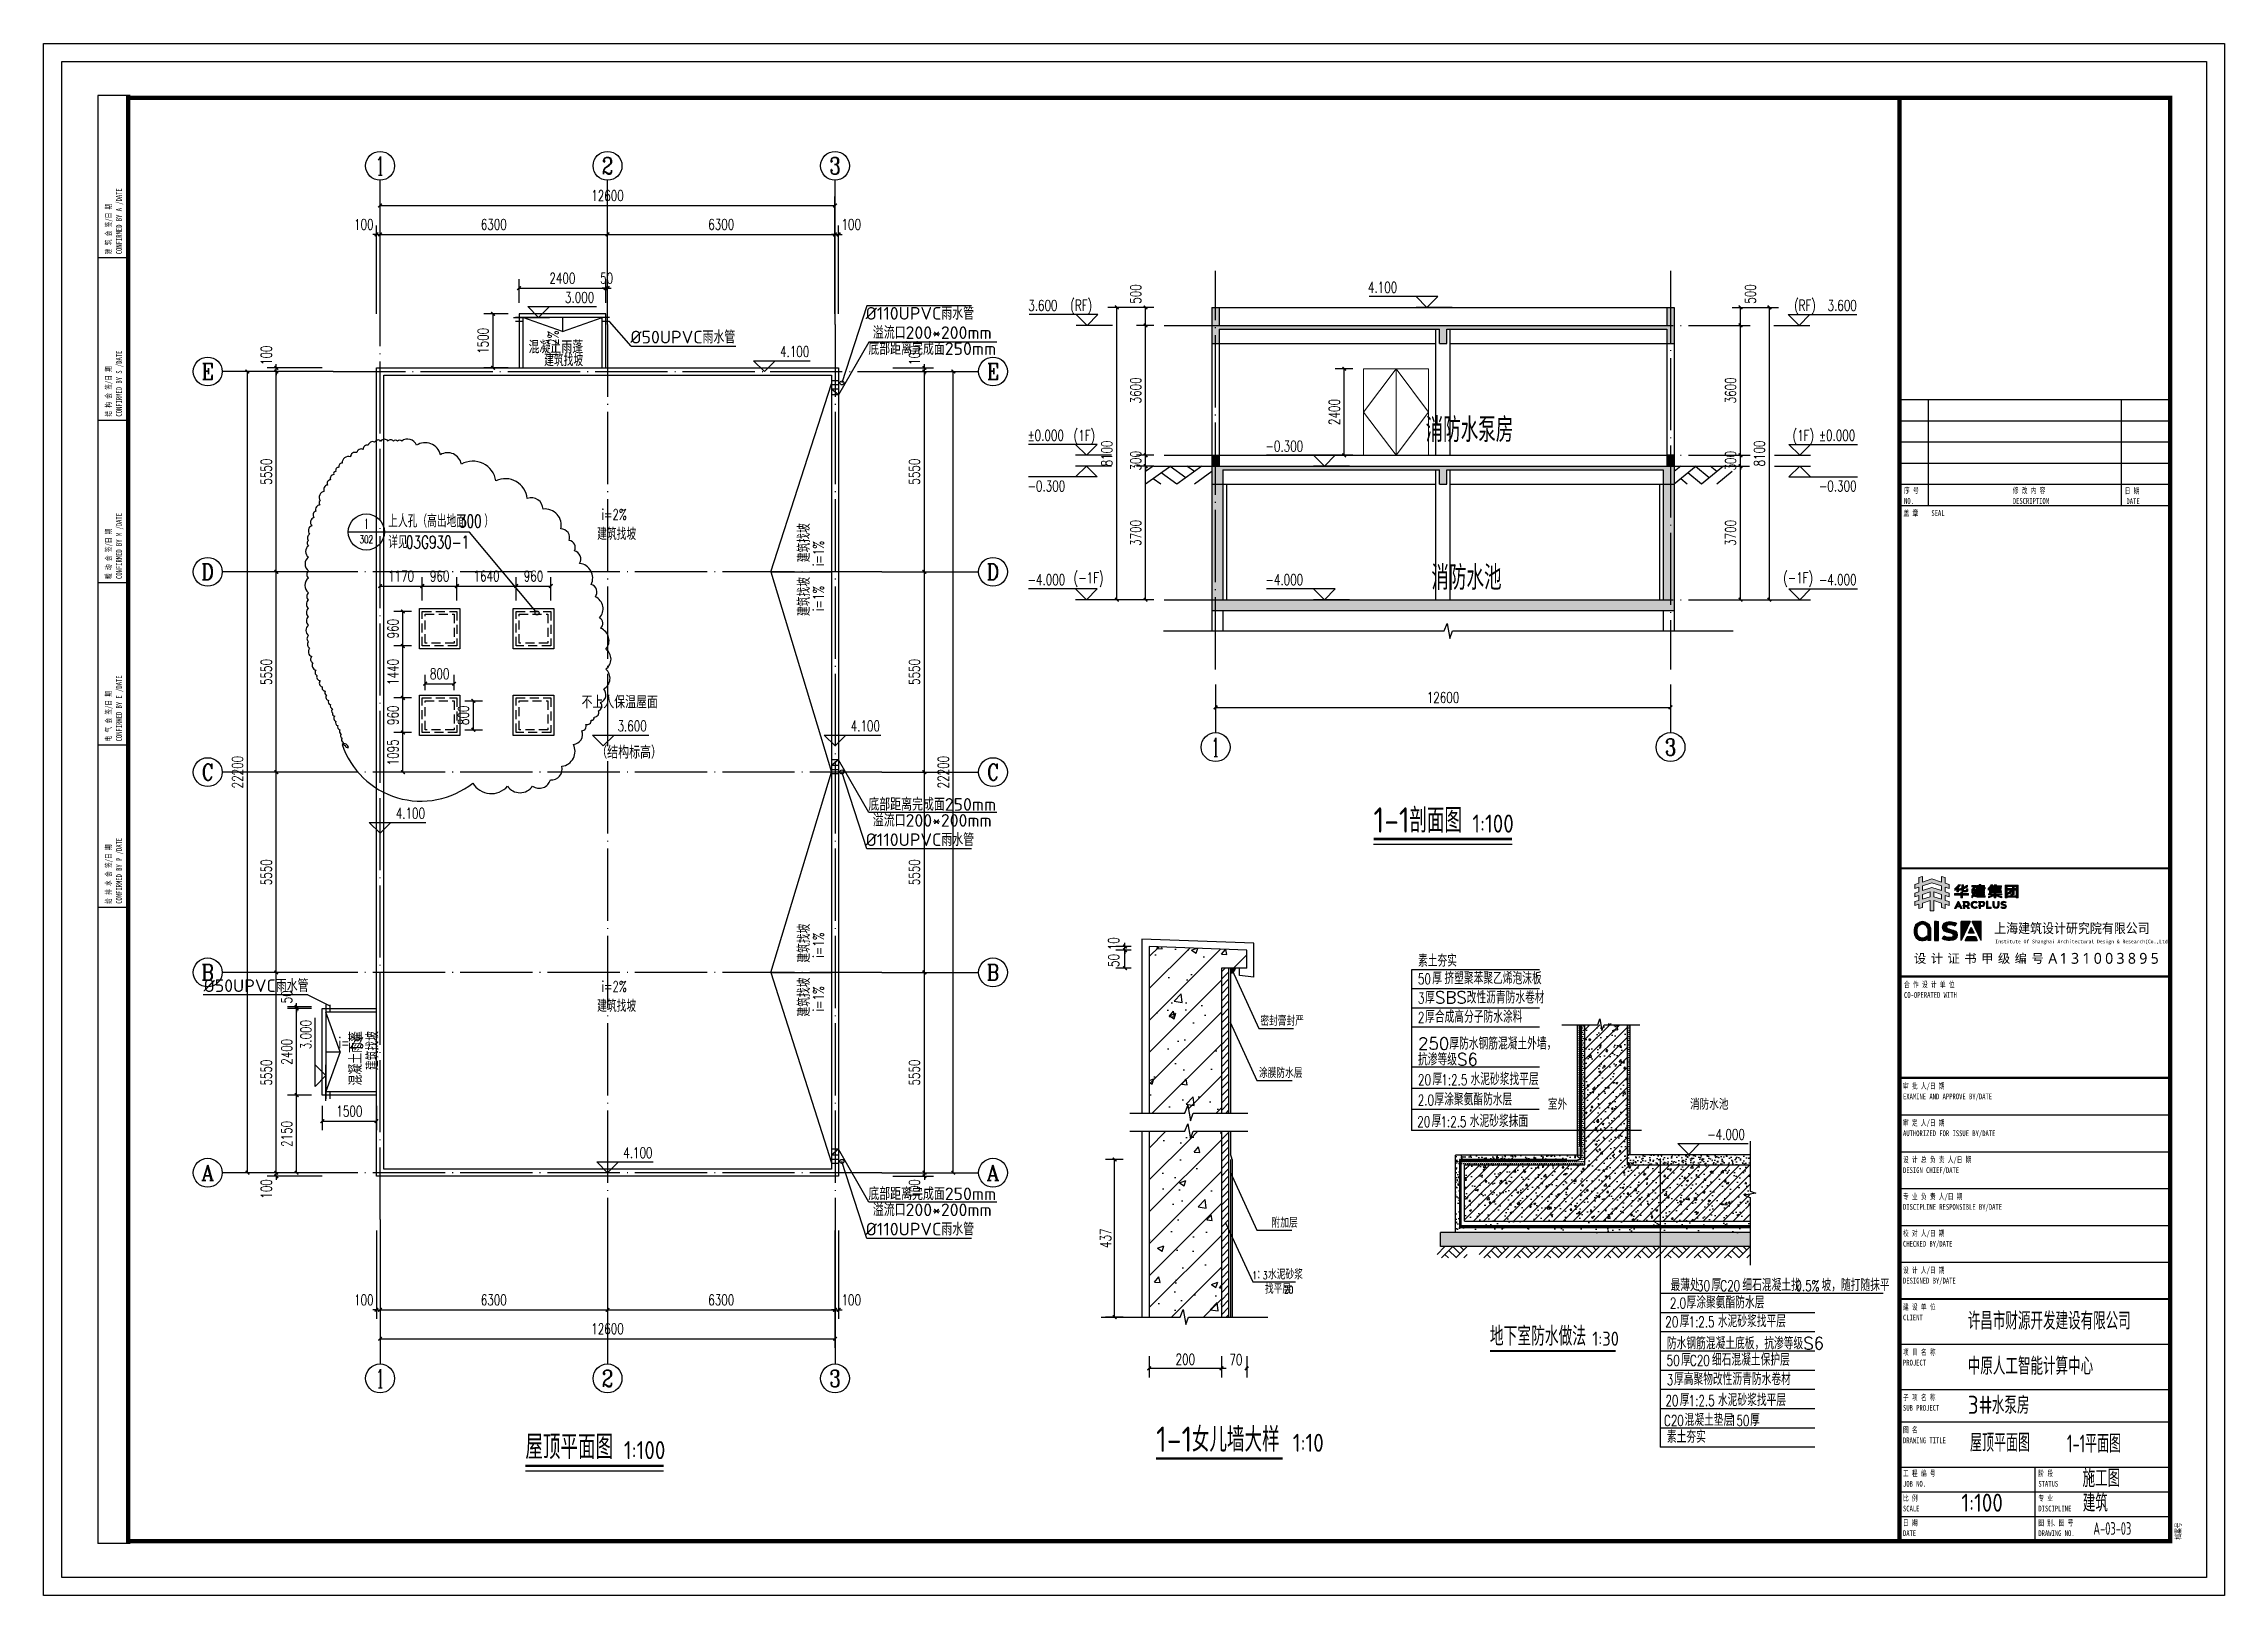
# Model space of a CAD drawing. Extents: x 19098 to 79498, y 3162 to 205862.
# Drawn here: x 19098 to 79498, y 46162 to 89162 of the extents above; entities that cross this region are included whole.
import ezdxf
from ezdxf.enums import TextEntityAlignment as Align

# ---------------------------------------------------------------- set-up
doc = ezdxf.new("R2010")
doc.units = 0
doc.header["$LTSCALE"] = 1000
doc.header["$MEASUREMENT"] = 0
for name, pattern in [('DASH', [0.35, 0.25, -0.1]), ('DASHED', [0.75, 0.5, -0.25]), ('DOTE', [2.42, 2, -0.2, 0.02, -0.2]), ('HIDDEN', [0.375, 0.25, -0.125])]:
    doc.linetypes.add(name, pattern=pattern)
doc.layers.add('0修改', color=1, linetype='Continuous', plot=False)
for name, color, linetype in [('0其他填充', 252, 'Continuous'), ('0砼', 8, 'Continuous'), ('2017_11-sheet-L2$0$C-SHET-TTLB', 11, 'Continuous'), ('2017_11-sheet-LOGO$0$C-SHET-TTLB', 11, 'Continuous'), ('2017_11-sheet-R$0$C-SHET-TTLB', 11, 'Continuous'), ('2017_11-sheet-R2$0$C-SHET-TTLB', 11, 'Continuous'), ('3T_WOOD', 21, 'Continuous'), ('AXIS', 3, 'Continuous'), ('AXIS_TEXT', 7, 'Continuous'), ('C-SHET-TTLB', 11, 'Continuous'), ('DIM_ELEV', 3, 'Continuous'), ('DIM_LEAD', 3, 'Continuous'), ('DIM_SYMB', 3, 'Continuous'), ('DOTE', 1, 'Continuous'), ('fffs', 153, 'Continuous'), ('fuzhu', 6, 'Continuous'), ('IHY-room name-总-房间名称', 50, 'Continuous'), ('P-KX1', 153, 'Continuous'), ('PUB_DIM', 3, 'Continuous'), ('PUB_HATCH', 8, 'Continuous'), ('PUB_TEXT', 7, 'Continuous'), ('STAIR', 2, 'Continuous'), ('th', 251, 'Continuous'), ('ttcc', 8, 'Continuous'), ('WALL', 9, 'Continuous'), ('抹灰', 45, 'Continuous'), ('水-消防-消防排水-管线', 140, 'DASHED')]:
    doc.layers.add(name, color=color, linetype=linetype)
doc.layers.add('WINDOW', color=4, linetype='Continuous', lineweight=9)
doc.styles.add('2017_11-sheet-L2$0$SHEET-ECADI', font='simhei.ttf', dxfattribs={"width": 0.7})
doc.styles.add('2017_11-sheet-LOGO$0$微软雅黑L', font='')
doc.styles.add('2017_11-sheet-LOGO$0$黑体', font='simhei.ttf')
doc.styles.add('2017_11-sheet-R$0$SHEET-ECADI', font='simhei.ttf', dxfattribs={"width": 0.7})
doc.styles.add('2017_11-sheet-R2$0$SHEET-ECADI', font='simhei.ttf', dxfattribs={"width": 0.7})
doc.styles.add('_TCH_AXIS', font='COMPLEX', dxfattribs={"bigfont": 'GBCBIG'})
doc.styles.add('_TCH_DIM', font='SIMPLEX', dxfattribs={"bigfont": 'GBCBIG'})
doc.styles.add('_TCH_DIM_T3', font='SIMPLEX', dxfattribs={"width": 0.705882, "bigfont": 'GBCBIG'})
doc.styles.add('COMPLEX', font='COMPLEX', dxfattribs={"bigfont": 'AllInOneBig.shx'})
doc.styles.add('hztxt', font='txt.shx', dxfattribs={"width": 0.8, "bigfont": 'hztxt.shx'})
doc.styles.get("Standard").update_dxf_attribs({"font": 'gbenor.shx', "bigfont": 'gbcbig.shx'})
doc.styles.add('STYLE1', font='romans.shx', dxfattribs={"width": 0.7, "bigfont": 'hzf.shx'})
doc.styles.add('XD2008', font='xd-hzs.shx', dxfattribs={"width": 0.7, "bigfont": 'xd-hztxt.shx'})
doc.styles.add('工程字', font='gbenor.shx', dxfattribs={"bigfont": 'gbcbig.shx'})
doc.styles.get('2017_11-sheet-LOGO$0$微软雅黑L').set_extended_font_data('Microsoft YaHei Light')
doc.dimstyles.new('_TCH_ARCH&&10', dxfattribs={"dimtxt": 29.75, "dimasz": 10, "dimexe": 25, "dimexo": 30, "dimgap": 10, "dimtad": 1, "dimdec": 0, "dimzin": 0, "dimdsep": 46, "dimtxsty": '_TCH_DIM_T3', "dimblk": 'ARCHTICK', "dimcen": 0.09, "dimclrt": 7, "dimazin": 2, "dimtfac": 1, "dimtdec": 0, "dimtix": 1, "dimtmove": 2, "dimatfit": 3, "dimfxl": 1, "dimtolj": 1, "dimtzin": 0, "dimarcsym": 0})
doc.dimstyles.new('_TCH_ARCH&&100', dxfattribs={"dimtxt": 297.5, "dimasz": 100, "dimexe": 250, "dimexo": 300, "dimgap": 126.25, "dimtad": 1, "dimdec": 0, "dimzin": 0, "dimdsep": 46, "dimtxsty": '_TCH_DIM_T3', "dimblk": 'ARCHTICK', "dimcen": 0.09, "dimclrt": 7, "dimazin": 2, "dimtfac": 1, "dimtdec": 0, "dimtix": 1, "dimtmove": 2, "dimatfit": 3, "dimfxl": 1, "dimtolj": 1, "dimtzin": 0, "dimarcsym": 0})
pattern_1 = [(0, (-227110.278, 67081.129), (8.8081395, 17.616279), [0, -17.616279])]

msp = doc.modelspace()

# ---------------------------------------------------------------- texts
at = {"layer": 'AXIS_TEXT', "style": '_TCH_AXIS'}
for s, height, p, p2 in [('1', 514.7, (51447.2, 69410.8), (51667.8, 69410.8)), ('3', 465.9, (64002.2, 69435.2), (64312.8, 69435.2))]:
    msp.add_text(s, height=height, dxfattribs=at).set_placement(p, p2, align=Align.FIT)
at = {"layer": 'IHY-room name-总-房间名称', "style": '工程字', "width": 1.2}
for s, p in [('%%C110UPVC雨水管', (43367.3, 81687)), ('混凝土雨蓬', (33286, 80751.9)), ('%%C50UPVC雨水管', (36802, 81029.3)), ('溢流口200*200mm', (43710.3, 81152.7)), ('底部距离完成面250mm', (43710.3, 80708.8)), ('不上人保温屋面', (35053, 70914)), ('（结构标高）', (35314.1, 69524.5)), ('底部距离完成面250mm', (43710.3, 68080.3)), ('溢流口200*200mm', (43710.3, 67636.4)), ('%%C110UPVC雨水管', (43367.3, 67102.1)), ('%%C50UPVC雨水管', (24982.2, 63057.1)), ('底部距离完成面250mm', (43710.3, 57289.8)), ('溢流口200*200mm', (43710.3, 56845.9)), ('%%C110UPVC雨水管', (43367.3, 56311.6))]:
    msp.add_text(s, height=350, dxfattribs=at).set_placement(p, align=Align.MIDDLE_CENTER)
msp.add_text('混凝土雨蓬', height=350, rotation=90, dxfattribs=at).set_placement((27739.8, 61044.6), align=Align.MIDDLE_CENTER)
at = {"layer": 'PUB_TEXT'}
for s, height, style, width, p in [('3.000', 297.5, '_TCH_DIM', 0.705882, (33538.2, 81980.4)), ('4.100', 297.5, '_TCH_DIM', 0.705882, (55778.1, 82258.4)), ('3.600', 297.5, '_TCH_DIM', 0.705882, (46368.1, 81758.4)), ('(RF)', 297.5, '_TCH_DIM', 0.705882, (47535.1, 81760.3)), ('(RF)', 297.5, '_TCH_DIM', 0.705882, (67579.9, 81760.3)), ('3.600', 297.5, '_TCH_DIM', 0.705882, (68506.9, 81758.4)), ('4.100', 297.5, '_TCH_DIM', 0.705882, (39494.2, 80480.4)), ('%%P0.000', 297.5, '_TCH_DIM', 0.705882, (46348.4, 78158.4)), ('(1F)', 297.5, '_TCH_DIM', 0.705882, (47627.4, 78152.6)), ('-0.300', 297.5, '_TCH_DIM', 0.705882, (52939.7, 77858.4)), ('(1F)', 297.5, '_TCH_DIM', 0.705882, (67537.6, 78152.6)), ('%%P0.000', 297.5, '_TCH_DIM', 0.705882, (68266.6, 78158.4)), ('-0.300', 297.5, '_TCH_DIM', 0.705882, (46348.4, 76750.9)), ('-0.300', 297.5, '_TCH_DIM', 0.705882, (68266.6, 76750.9)), ('上人孔（高出地面', 350, 'STYLE1', 0.7, (28640.9, 75756.6)), ('300', 350, 'STYLE1', 0.7, (30600.9, 75756.6)), ('）', 350, 'STYLE1', 0.7, (31300.9, 75756.6)), ('i=2%', 297.5, '_TCH_DIM', 0.705882, (34545.7, 75966.3)), ('详见', 350, 'STYLE1', 0.7, (28640.9, 75173.4)), ('03G930-1', 350, 'STYLE1', 0.7, (29130.9, 75173.4)), ('-4.000', 297.5, '_TCH_DIM', 0.705882, (46348.4, 74158.4)), ('(-1F)', 297.5, '_TCH_DIM', 0.705882, (47627.4, 74208.2)), ('-4.000', 297.5, '_TCH_DIM', 0.705882, (52939.7, 74158.4)), ('(-1F)', 297.5, '_TCH_DIM', 0.705882, (67277.6, 74208.2)), ('-4.000', 297.5, '_TCH_DIM', 0.705882, (68266.6, 74158.4)), ('3.600', 297.5, '_TCH_DIM', 0.705882, (34992.6, 70107)), ('4.100', 297.5, '_TCH_DIM', 0.705882, (41451.3, 70107)), ('4.100', 297.5, '_TCH_DIM', 0.705882, (28851.3, 67686.5)), ('i=2%', 297.5, '_TCH_DIM', 0.705882, (34545.7, 62889)), ('i=2%', 297.5, '_TCH_DIM', 0.705882, (27264, 61326.9)), ('4.100', 297.5, '_TCH_DIM', 0.705882, (35151.3, 58279.9)), ('屋顶平面图', 500, 'XD2008', 0.7, (72451.8, 50142.9)), ('1-1平面图', 500, 'XD2008', 0.7, (75138.1, 50119.4))]:
    msp.add_text(s, height=height, dxfattribs=dict(at, style=style, width=width)).set_placement(p)
at = {"layer": 'PUB_TEXT', "style": '_TCH_DIM', "width": 0.705882}
for s, p in [('i=2%', (33358.2, 80507.6)), ('i=1%', (40705.7, 74678.4)), ('i=1%', (40705.7, 73436.6)), ('i=1%', (40706.3, 63830.8)), ('i=1%', (40706.3, 62339)), ('3.000', (26511.3, 61296.9))]:
    msp.add_text(s, height=297.5, rotation=90, dxfattribs=at).set_placement(p)
at = {"layer": 'PUB_TEXT', "style": '_TCH_DIM'}
for p in [(32960.7, 80221.5), (34429.1, 75406.3), (34429.1, 62329)]:
    msp.add_text('建筑找坡', height=337.59, dxfattribs=at).set_placement(p)
at = {"layer": 'PUB_TEXT'}
for s, height, p in [('消防水泵房', 675.18, (57373.5, 78121.2)), ('消防水池', 675.18, (57533.9, 74025.6)), ('1-1', 700, (49909.2, 50140.9)), ('女儿墙大样', 675.18, (50900.9, 50140.9)), ('屋顶平面图', 675.18, (32441, 49937.3)), ('1:100', 500, (35169.5, 49937.3)), ('1:10', 500, (53696.4, 50140.9))]:
    msp.add_text(s, height=height, dxfattribs=at).set_placement(p)
at = {"layer": 'PUB_TEXT', "style": 'STYLE1'}
for s, height, width, p, p2 in [('302', 211.08, 0.9, (27845.9, 75316.8), (28225.9, 75316.8)), ('1', 271.9, 0.3125, (28013.2, 75719.5), (28058.6, 75719.5))]:
    msp.add_text(s, height=height, dxfattribs=dict(at, width=width)).set_placement(p, p2, align=Align.FIT)
at = {"layer": 'PUB_TEXT', "style": '_TCH_DIM'}
for p in [(40322.9, 74791.8), (40322.9, 73300), (40323.4, 63694.2), (40323.4, 62202.4), (28371.5, 60719.3)]:
    msp.add_text('建筑找坡', height=337.59, rotation=90, dxfattribs=at).set_placement(p)
at = {"layer": 'PUB_TEXT', "linetype": 'ByBlock'}
for s, height, p in [('1-1', 700, (55931, 67298.5)), ('剖面图', 675.18, (56922.7, 67298.5)), ('1:100', 500, (58668.2, 67298.5))]:
    msp.add_text(s, height=height, dxfattribs=at).set_placement(p)
at = {"layer": 'PUB_TEXT', "style": 'XD2008', "width": 0.7}
msp.add_text('A-03-03', height=350, dxfattribs=at).set_placement((76393.2, 48016.3), align=Align.MIDDLE_CENTER)

# ---------------------------------------------------------------- blocks, each defined once
blk = doc.blocks.new('2017_11-sheet-LOGO$0$d4444')
h = blk.add_hatch(color=0)
h.dxf.hatch_style = 1
h.paths.add_polyline_path([(2732.29, 252.35, 0.114838), (2732.29, 250.89, 0.511335), (2735.09, 249.79), (2735.09, 250.59, -0.626003), (2732.87, 251.04, -0.120557), (2732.89, 252.28, -0.731364), (2735.29, 252.27), (2735.29, 249.49), (2735.89, 249.49), (2735.89, 252.35, 0.777778)])
h = blk.add_hatch(color=0)
h.dxf.hatch_style = 1
h.paths.add_polyline_path([(2737.69, 253.75), (2736.79, 253.75), (2736.79, 249.49), (2737.27, 249.49), (2737.69, 249.49)])
h = blk.add_hatch(color=256)
h.dxf.hatch_style = 2
edge = h.paths.add_edge_path()
edge.add_spline(control_points=[(2739.46, 252.58), (2739.46, 252.84), (2739.7, 253.03), (2740.12, 253.03)], knot_values=[1, 1, 1, 1, 2, 2, 2, 2], degree=3, periodic=0)
edge.add_spline(control_points=[(2740.12, 253.03), (2740.51, 253.03), (2741.02, 252.9), (2741.38, 252.75), (2741.38, 252.75), (2741.7, 253.43), (2741.7, 253.43)], knot_values=[2, 2, 2, 2, 3, 3, 3, 4, 4, 4, 4], degree=3, periodic=0)
edge.add_spline(control_points=[(2741.7, 253.43), (2741.3, 253.6), (2740.76, 253.75), (2740.14, 253.75)], knot_values=[4, 4, 4, 4, 5, 5, 5, 5], degree=3, periodic=0)
edge.add_spline(control_points=[(2740.14, 253.75), (2739.19, 253.75), (2738.61, 253.24), (2738.61, 252.51)], knot_values=[5, 5, 5, 5, 6, 6, 6, 6], degree=3, periodic=0)
edge.add_spline(control_points=[(2738.61, 252.51), (2738.61, 251.69), (2739.3, 251.45), (2740.15, 251.25)], knot_values=[6, 6, 6, 6, 7, 7, 7, 7], degree=3, periodic=0)
edge.add_spline(control_points=[(2740.15, 251.25), (2740.76, 251.11), (2741.03, 250.99), (2741.03, 250.71)], knot_values=[7, 7, 7, 7, 8, 8, 8, 8], degree=3, periodic=0)
edge.add_spline(control_points=[(2741.03, 250.71), (2741.03, 250.4), (2740.76, 250.24), (2740.31, 250.24)], knot_values=[8, 8, 8, 8, 9, 9, 9, 9], degree=3, periodic=0)
edge.add_spline(control_points=[(2740.31, 250.24), (2739.8, 250.24), (2739.41, 250.29), (2738.87, 250.55), (2738.87, 250.55), (2738.56, 249.9), (2738.56, 249.9)], knot_values=[9, 9, 9, 9, 10, 10, 10, 11, 11, 11, 11], degree=3, periodic=0)
edge.add_spline(control_points=[(2738.56, 249.9), (2739.22, 249.57), (2739.58, 249.51), (2740.28, 249.51)], knot_values=[11, 11, 11, 11, 12, 12, 12, 12], degree=3, periodic=0)
edge.add_spline(control_points=[(2740.28, 249.51), (2741.25, 249.51), (2741.89, 249.98), (2741.89, 250.78)], knot_values=[12, 12, 12, 12, 13, 13, 13, 13], degree=3, periodic=0)
edge.add_spline(control_points=[(2741.89, 250.78), (2741.89, 251.54), (2741.28, 251.82), (2740.38, 252.02)], knot_values=[13, 13, 13, 13, 14, 14, 14, 14], degree=3, periodic=0)
edge.add_spline(control_points=[(2740.38, 252.02), (2739.76, 252.16), (2739.46, 252.28), (2739.46, 252.58)], knot_values=[0, 0, 0, 0, 1, 1, 1, 1], degree=3, periodic=0)
h = blk.add_hatch(color=0)
h.dxf.hatch_style = 1
h.paths.add_polyline_path([(2747.27, 249.49), (2747.27, 253.75), (2745.23, 253.75)])
h.paths.add_polyline_path([(2742.79, 249.49), (2744.82, 253.75), (2742.79, 253.75)])
h.paths.add_polyline_path([(2745.65, 251.15), (2745.02, 252.52), (2744.4, 251.15)])
h.paths.add_polyline_path([(2746.38, 249.49), (2745.95, 250.45), (2744.1, 250.45), (2743.68, 249.49)])
for p, q in [((2735.09, 250.59), (2735.09, 249.79)), ((2735.29, 252.27), (2735.29, 249.49)), ((2735.89, 249.49), (2735.29, 249.49)), ((2735.89, 252.35), (2735.89, 249.49)), ((2736.79, 253.75), (2736.79, 249.49)), ((2736.79, 253.75), (2737.69, 253.75)), ((2737.27, 253.75), (2736.79, 253.75)), ((2736.79, 249.49), (2737.69, 249.49)), ((2737.27, 249.49), (2736.79, 249.49)), ((2737.69, 249.49), (2737.69, 253.75)), ((2744.82, 253.75), (2742.79, 249.49)), ((2744.82, 253.75), (2742.79, 253.75)), ((2742.79, 249.49), (2742.79, 253.75)), ((2743.68, 249.49), (2744.1, 250.45)), ((2743.68, 249.49), (2746.38, 249.49)), ((2744.1, 250.45), (2745.95, 250.45)), ((2747.27, 249.49), (2745.23, 253.75)), ((2747.27, 253.75), (2745.23, 253.75)), ((2745.95, 250.45), (2746.38, 249.49)), ((2747.27, 249.49), (2747.27, 253.75))]:
    blk.add_line(p, q)
blk.add_lwpolyline([(2744.4, 251.15), (2745.02, 252.52), (2745.65, 251.15), (2744.4, 251.15)])
for centre, radius, start, end in [((2735.42, 251.62), 3.22, 166.8979, 193.1021), ((2734.09, 251.9), 1.86, 14.25, 165.75), ((2734.09, 251.35), 1.86, 194.25, 302.579), ((2735.42, 251.62), 2.62, 165.4678, 193.1021), ((2734.09, 251.35), 1.26, 194.25, 322.6982), ((2734.08, 251.9), 1.26, 17.3957, 162.1172)]:
    blk.add_arc(centre, radius, start, end)
blk.add_open_spline([(2740.38, 252.02), (2739.76, 252.16), (2739.46, 252.28), (2739.46, 252.58), (2739.46, 252.84), (2739.7, 253.03), (2740.12, 253.03), (2740.51, 253.03), (2741.02, 252.9), (2741.38, 252.75), (2741.38, 252.75), (2741.7, 253.43), (2741.7, 253.43), (2741.3, 253.6), (2740.76, 253.75), (2740.14, 253.75), (2739.19, 253.75), (2738.61, 253.24), (2738.61, 252.51), (2738.61, 251.69), (2739.3, 251.45), (2740.15, 251.25), (2740.76, 251.11), (2741.03, 250.99), (2741.03, 250.71), (2741.03, 250.4), (2740.76, 250.24), (2740.31, 250.24), (2739.8, 250.24), (2739.41, 250.29), (2738.87, 250.55), (2738.87, 250.55), (2738.56, 249.9), (2738.56, 249.9), (2739.22, 249.57), (2739.58, 249.51), (2740.28, 249.51), (2741.25, 249.51), (2741.89, 249.98), (2741.89, 250.78), (2741.89, 251.54), (2741.28, 251.82), (2740.38, 252.02)], degree=3, knots=[0, 0, 0, 0, 1, 1, 1, 2, 2, 2, 3, 3, 3, 4, 4, 4, 5, 5, 5, 6, 6, 6, 7, 7, 7, 8, 8, 8, 9, 9, 9, 10, 10, 10, 11, 11, 11, 12, 12, 12, 13, 13, 13, 14, 14, 14, 14])
blk = doc.blocks.new('2017_11-sheet-LOGO', base_point=(415.29, 161.49))
at = {"layer": '2017_11-sheet-LOGO$0$C-SHET-TTLB'}
h = blk.add_hatch(color=256, dxfattribs=at)
h.dxf.hatch_style = 2
h.paths.add_polyline_path([(353.75, 185.92), (353.75, 186.98), (352.65, 187.34), (352.65, 188.92), (351.64, 189.24), (351.64, 187.67), (349, 188.52), (346.36, 187.67), (346.36, 189.24), (345.35, 188.92), (345.35, 187.34), (344.24, 186.98), (344.24, 185.92), (345.35, 186.28), (345.35, 184.97), (344.24, 184.61), (344.24, 183.54), (345.35, 183.9), (345.35, 182.6), (344.24, 182.24), (344.24, 181.17), (345.35, 181.53), (345.35, 180.33), (346.36, 180.66), (346.36, 181.86), (348.49, 182.55), (348.49, 179.73), (349.5, 179.73), (349.5, 182.55), (351.64, 181.86), (351.64, 180.66), (352.65, 180.33), (352.65, 181.53), (353.75, 181.17), (353.75, 182.24), (352.65, 182.6), (352.65, 183.9), (353.75, 183.54), (353.75, 184.61), (352.65, 184.97), (352.65, 186.28)])
h.paths.add_polyline_path([(346.36, 182.92), (346.36, 184.23), (348.49, 184.93), (348.49, 183.62)])
h.paths.add_polyline_path([(351.64, 182.92), (349.5, 183.62), (349.5, 184.93), (351.64, 184.23)])
h.paths.add_polyline_path([(351.64, 185.3), (349, 186.15), (346.36, 185.3), (346.36, 186.6), (349, 187.46), (349, 187.46), (351.64, 186.6)])
h = blk.add_hatch(color=256, dxfattribs=at)
h.dxf.hatch_style = 2
edge = h.paths.add_edge_path()
edge.add_spline(control_points=[(355.33, 185.36), (355.33, 185.36), (355.33, 185.88), (355.33, 185.88), (355.75, 186.16), (356.1, 186.48), (356.36, 186.94), (356.36, 186.94), (356.88, 186.94), (356.88, 186.94), (356.76, 186.72), (356.54, 186.39), (356.39, 186.22), (356.39, 186.22), (356.39, 184.92), (356.39, 184.92), (356.39, 184.92), (355.94, 184.92), (355.94, 184.92), (355.94, 184.92), (355.94, 185.76), (355.94, 185.76), (355.8, 185.64), (355.56, 185.48), (355.33, 185.36)], knot_values=[0, 0, 0, 0, 1, 1, 1, 2, 2, 2, 3, 3, 3, 4, 4, 4, 5, 5, 5, 6, 6, 6, 7, 7, 7, 8, 8, 8, 8], degree=3, periodic=0)
h.paths.add_polyline_path([(355.28, 184.07), (355.28, 184.51), (356.97, 184.51), (356.97, 184.83), (357.46, 184.83), (357.46, 184.51), (359.14, 184.51), (359.14, 184.07), (357.46, 184.07), (357.46, 183.34), (356.97, 183.34), (356.97, 184.07)])
edge = h.paths.add_edge_path()
edge.add_spline(control_points=[(356.57, 185.36), (356.57, 185.36), (356.57, 185.78), (356.57, 185.78), (356.83, 185.86), (357.02, 185.92), (357.25, 186.03), (357.25, 186.03), (357.25, 186.94), (357.25, 186.94), (357.25, 186.94), (357.72, 186.94), (357.72, 186.94), (357.72, 186.94), (357.72, 186.22), (357.72, 186.22), (358.08, 186.38), (358.56, 186.63), (358.87, 186.83), (358.87, 186.83), (358.87, 186.35), (358.87, 186.35), (358.46, 186.09), (358.16, 185.96), (357.72, 185.76), (357.72, 185.76), (357.72, 185.59), (357.72, 185.59), (357.72, 185.42), (357.8, 185.36), (357.99, 185.36), (357.99, 185.36), (358.3, 185.36), (358.3, 185.36), (358.46, 185.36), (358.58, 185.41), (358.58, 185.56), (358.58, 185.66), (358.58, 185.81), (358.58, 185.81), (358.58, 185.81), (358.98, 185.81), (358.98, 185.81), (358.98, 185.81), (358.98, 185.57), (358.98, 185.42), (358.98, 185.11), (358.68, 184.95), (358.39, 184.95), (358.39, 184.95), (357.8, 184.95), (357.8, 184.95), (357.45, 184.95), (357.25, 185.11), (357.25, 185.5), (357.25, 185.5), (357.25, 185.58), (357.25, 185.58), (357.18, 185.54), (356.64, 185.38), (356.57, 185.36)], knot_values=[0, 0, 0, 0, 1, 1, 1, 2, 2, 2, 3, 3, 3, 4, 4, 4, 5, 5, 5, 6, 6, 6, 7, 7, 7, 8, 8, 8, 9, 9, 9, 10, 10, 10, 11, 11, 11, 12, 12, 12, 13, 13, 13, 14, 14, 14, 15, 15, 15, 16, 16, 16, 17, 17, 17, 18, 18, 18, 19, 19, 19, 20, 20, 20, 20], degree=3, periodic=0)
h = blk.add_hatch(color=256, dxfattribs=at)
h.dxf.hatch_style = 2
h.paths.add_polyline_path([(356.21, 182.32), (355.28, 180.37), (355.7, 180.37), (355.88, 180.76), (356.75, 180.76), (356.92, 180.37), (357.34, 180.37), (356.41, 182.32)])
h.paths.add_polyline_path([(356.02, 181.09), (356.31, 181.74), (356.61, 181.09)])
h = blk.add_hatch(color=256, dxfattribs=at)
h.dxf.hatch_style = 2
edge = h.paths.add_edge_path()
edge.add_spline(control_points=[(359.37, 181.62), (359.37, 181.98), (359.18, 182.32), (358.61, 182.32), (358.61, 182.32), (357.82, 182.32), (357.82, 182.32), (357.82, 182.32), (357.75, 182.32), (357.75, 182.32), (357.75, 182.32), (357.55, 182.32), (357.55, 182.32), (357.55, 182.32), (357.66, 181.98), (357.66, 181.98), (357.66, 181.98), (357.75, 181.98), (357.75, 181.98), (357.75, 181.98), (357.75, 181.2), (357.75, 181.2), (357.75, 181.2), (357.55, 181.2), (357.55, 181.2), (357.55, 181.2), (357.66, 180.87), (357.66, 180.87), (357.66, 180.87), (357.75, 180.87), (357.75, 180.87), (357.75, 180.87), (357.75, 180.37), (357.75, 180.37), (357.75, 180.37), (358.14, 180.37), (358.14, 180.37), (358.14, 180.37), (358.14, 180.87), (358.14, 180.87), (358.14, 180.87), (358.51, 180.87), (358.51, 180.87), (358.53, 180.87), (358.56, 180.87), (358.58, 180.87), (358.58, 180.87), (358.96, 180.37), (358.96, 180.37), (358.96, 180.37), (359.43, 180.37), (359.43, 180.37), (359.43, 180.37), (358.98, 180.95), (358.98, 180.95), (359.23, 181.06), (359.37, 181.28), (359.37, 181.62)], knot_values=[0, 0, 0, 0, 1, 1, 1, 2, 2, 2, 3, 3, 3, 4, 4, 4, 5, 5, 5, 6, 6, 6, 7, 7, 7, 8, 8, 8, 9, 9, 9, 10, 10, 10, 11, 11, 11, 12, 12, 12, 13, 13, 13, 14, 14, 14, 15, 15, 15, 16, 16, 16, 17, 17, 17, 18, 18, 18, 19, 19, 19, 19], degree=3, periodic=0)
edge = h.paths.add_edge_path()
edge.add_spline(control_points=[(358.49, 181.2), (358.49, 181.2), (358.14, 181.2), (358.14, 181.2), (358.14, 181.2), (358.14, 181.98), (358.14, 181.98), (358.14, 181.98), (358.55, 181.98), (358.55, 181.98), (358.85, 181.98), (358.96, 181.79), (358.96, 181.59), (358.96, 181.36), (358.81, 181.2), (358.49, 181.2)], knot_values=[0, 0, 0, 0, 1, 1, 1, 2, 2, 2, 3, 3, 3, 4, 4, 4, 5, 5, 5, 5], degree=3, periodic=0)
h = blk.add_hatch(color=256, dxfattribs=at)
h.dxf.hatch_style = 2
edge = h.paths.add_edge_path()
edge.add_spline(control_points=[(360.82, 181.96), (360.98, 181.96), (361.13, 181.9), (361.24, 181.79), (361.24, 181.79), (361.62, 181.97), (361.62, 181.97), (361.43, 182.2), (361.14, 182.34), (360.82, 182.34), (360.25, 182.34), (359.79, 181.89), (359.79, 181.34), (359.79, 180.79), (360.25, 180.35), (360.82, 180.35), (361.14, 180.35), (361.43, 180.49), (361.62, 180.72), (361.62, 180.72), (361.24, 180.89), (361.24, 180.89), (361.13, 180.79), (360.98, 180.72), (360.82, 180.72), (360.48, 180.72), (360.2, 180.98), (360.2, 181.34), (360.2, 181.72), (360.48, 181.96), (360.82, 181.96)], knot_values=[0, 0, 0, 0, 1, 1, 1, 2, 2, 2, 3, 3, 3, 4, 4, 4, 5, 5, 5, 6, 6, 6, 7, 7, 7, 8, 8, 8, 9, 9, 9, 10, 10, 10, 10], degree=3, periodic=0)
h = blk.add_hatch(color=256, dxfattribs=at)
h.dxf.hatch_style = 2
edge = h.paths.add_edge_path()
edge.add_spline(control_points=[(361.21, 185.82), (361.21, 185.82), (361.21, 186.16), (361.21, 186.16), (361.21, 186.16), (362.11, 186.16), (362.11, 186.16), (362.11, 186.16), (362.11, 186.37), (362.11, 186.37), (362.11, 186.37), (361.35, 186.37), (361.35, 186.37), (361.35, 186.37), (361.35, 186.7), (361.35, 186.7), (361.35, 186.7), (362.11, 186.7), (362.11, 186.7), (362.11, 186.7), (362.11, 186.98), (362.11, 186.98), (362.11, 186.98), (362.54, 186.98), (362.54, 186.98), (362.54, 186.98), (362.54, 186.7), (362.54, 186.7), (362.54, 186.7), (363.58, 186.7), (363.58, 186.7), (363.58, 186.7), (363.58, 186.16), (363.58, 186.16), (363.58, 186.16), (363.72, 186.16), (363.72, 186.16), (363.72, 186.16), (363.72, 185.82), (363.72, 185.82), (363.72, 185.82), (363.58, 185.82), (363.58, 185.82), (363.58, 185.82), (363.58, 185.28), (363.58, 185.28), (363.58, 185.28), (362.54, 185.28), (362.54, 185.28), (362.54, 185.28), (362.54, 185.04), (362.54, 185.04), (362.54, 185.04), (363.58, 185.04), (363.58, 185.04), (363.58, 185.04), (363.58, 184.7), (363.58, 184.7), (363.58, 184.7), (362.54, 184.7), (362.54, 184.7), (362.54, 184.7), (362.54, 184.47), (362.54, 184.47), (362.54, 184.47), (363.58, 184.47), (363.58, 184.47), (363.58, 184.47), (363.58, 184.14), (363.58, 184.14), (363.58, 184.14), (362.54, 184.14), (362.54, 184.14), (362.54, 184.14), (362.54, 183.82), (362.54, 183.82), (362.54, 183.82), (363.72, 183.82), (363.72, 183.82), (363.72, 183.82), (363.72, 183.44), (363.72, 183.44), (363.72, 183.44), (361.95, 183.44), (361.95, 183.44), (361.33, 183.44), (360.87, 183.58), (360.64, 183.81), (360.45, 183.62), (360.19, 183.42), (360.04, 183.34), (360.04, 183.34), (360.04, 183.87), (360.04, 183.87), (360.14, 183.93), (360.23, 184.01), (360.35, 184.13), (360.19, 184.38), (360.05, 184.69), (359.95, 184.96), (359.95, 184.96), (360.38, 184.96), (360.38, 184.96), (360.43, 184.8), (360.49, 184.65), (360.57, 184.51), (360.66, 184.73), (360.71, 184.98), (360.73, 185.26), (360.73, 185.26), (360.07, 185.26), (360.07, 185.26), (360.07, 185.26), (360.07, 185.61), (360.07, 185.61), (360.07, 185.61), (360.68, 186.34), (360.68, 186.34), (360.68, 186.34), (360.04, 186.34), (360.04, 186.34), (360.04, 186.34), (360.04, 186.71), (360.04, 186.71), (360.04, 186.71), (361.15, 186.71), (361.15, 186.71), (361.15, 186.71), (361.15, 186.32), (361.15, 186.32), (361.15, 186.32), (360.52, 185.6), (360.52, 185.6), (360.52, 185.6), (361.16, 185.6), (361.16, 185.6), (361.16, 185.6), (361.16, 185.44), (361.16, 185.44), (361.13, 184.87), (361, 184.46), (360.85, 184.14), (361.06, 183.91), (361.45, 183.81), (361.98, 183.82), (362, 183.82), (362.08, 183.82), (362.11, 183.82), (362.11, 183.82), (362.11, 184.14), (362.11, 184.14), (362.11, 184.14), (361.21, 184.14), (361.21, 184.14), (361.21, 184.14), (361.21, 184.47), (361.21, 184.47), (361.21, 184.47), (362.11, 184.47), (362.11, 184.47), (362.11, 184.47), (362.11, 184.7), (362.11, 184.7), (362.11, 184.7), (361.35, 184.7), (361.35, 184.7), (361.35, 184.7), (361.35, 185.04), (361.35, 185.04), (361.35, 185.04), (362.11, 185.04), (362.11, 185.04), (362.11, 185.04), (362.11, 185.28), (362.11, 185.28), (362.11, 185.28), (361.35, 185.28), (361.35, 185.28), (361.35, 185.28), (361.35, 185.6), (361.35, 185.6), (361.35, 185.6), (362.11, 185.6), (362.11, 185.6), (362.11, 185.6), (362.11, 185.82), (362.11, 185.82), (362.11, 185.82), (361.21, 185.82), (361.21, 185.82)], knot_values=[0, 0, 0, 0, 1, 1, 1, 2, 2, 2, 3, 3, 3, 4, 4, 4, 5, 5, 5, 6, 6, 6, 7, 7, 7, 8, 8, 8, 9, 9, 9, 10, 10, 10, 11, 11, 11, 12, 12, 12, 13, 13, 13, 14, 14, 14, 15, 15, 15, 16, 16, 16, 17, 17, 17, 18, 18, 18, 19, 19, 19, 20, 20, 20, 21, 21, 21, 22, 22, 22, 23, 23, 23, 24, 24, 24, 25, 25, 25, 26, 26, 26, 27, 27, 27, 28, 28, 28, 29, 29, 29, 30, 30, 30, 31, 31, 31, 32, 32, 32, 33, 33, 33, 34, 34, 34, 35, 35, 35, 36, 36, 36, 37, 37, 37, 38, 38, 38, 39, 39, 39, 40, 40, 40, 41, 41, 41, 42, 42, 42, 43, 43, 43, 44, 44, 44, 45, 45, 45, 46, 46, 46, 47, 47, 47, 48, 48, 48, 49, 49, 49, 50, 50, 50, 51, 51, 51, 52, 52, 52, 53, 53, 53, 54, 54, 54, 55, 55, 55, 56, 56, 56, 57, 57, 57, 58, 58, 58, 59, 59, 59, 60, 60, 60, 61, 61, 61, 62, 62, 62, 63, 63, 63, 63], degree=3, periodic=0)
h.paths.add_polyline_path([(363.18, 186.37), (362.54, 186.37), (362.54, 186.16), (363.18, 186.16)])
h.paths.add_polyline_path([(362.54, 185.82), (362.54, 185.6), (363.18, 185.6), (363.18, 185.82)])
h = blk.add_hatch(color=256, dxfattribs=at)
h.dxf.hatch_style = 2
edge = h.paths.add_edge_path()
edge.add_spline(control_points=[(362.89, 182.32), (362.89, 182.32), (362.16, 182.32), (362.16, 182.32), (362.16, 182.32), (362.09, 182.32), (362.09, 182.32), (362.09, 182.32), (361.9, 182.32), (361.9, 182.32), (361.9, 182.32), (362.01, 181.98), (362.01, 181.98), (362.01, 181.98), (362.09, 181.98), (362.09, 181.98), (362.09, 181.98), (362.09, 181.2), (362.09, 181.2), (362.09, 181.2), (361.9, 181.2), (361.9, 181.2), (361.9, 181.2), (362.01, 180.87), (362.01, 180.87), (362.01, 180.87), (362.09, 180.87), (362.09, 180.87), (362.09, 180.87), (362.09, 180.33), (362.09, 180.33), (362.09, 180.33), (362.49, 180.33), (362.49, 180.33), (362.49, 180.33), (362.49, 180.87), (362.49, 180.87), (362.49, 180.87), (362.81, 180.87), (362.81, 180.87), (363.31, 180.87), (363.66, 181.08), (363.66, 181.62), (363.66, 181.98), (363.46, 182.32), (362.89, 182.32)], knot_values=[0, 0, 0, 0, 1, 1, 1, 2, 2, 2, 3, 3, 3, 4, 4, 4, 5, 5, 5, 6, 6, 6, 7, 7, 7, 8, 8, 8, 9, 9, 9, 10, 10, 10, 11, 11, 11, 12, 12, 12, 13, 13, 13, 14, 14, 14, 15, 15, 15, 15], degree=3, periodic=0)
edge = h.paths.add_edge_path()
edge.add_spline(control_points=[(362.78, 181.2), (362.78, 181.2), (362.49, 181.2), (362.49, 181.2), (362.49, 181.2), (362.49, 181.98), (362.49, 181.98), (362.49, 181.98), (362.83, 181.98), (362.83, 181.98), (363.14, 181.98), (363.24, 181.79), (363.24, 181.59), (363.24, 181.36), (363.09, 181.2), (362.78, 181.2)], knot_values=[0, 0, 0, 0, 1, 1, 1, 2, 2, 2, 3, 3, 3, 4, 4, 4, 5, 5, 5, 5], degree=3, periodic=0)
h = blk.add_hatch(color=256, dxfattribs=at)
h.dxf.hatch_style = 2
h.paths.add_polyline_path([(364.5, 182.34), (364.11, 182.34), (364.11, 180.37), (365.43, 180.37), (365.43, 180.7), (364.5, 180.7)])
h = blk.add_hatch(color=256, dxfattribs=at)
h.dxf.hatch_style = 2
edge = h.paths.add_edge_path()
edge.add_spline(control_points=[(364.98, 184.6), (364.98, 184.6), (364.98, 185.71), (364.98, 185.71), (364.94, 185.64), (364.67, 185.44), (364.58, 185.4), (364.58, 185.4), (364.58, 185.9), (364.58, 185.9), (364.93, 186.17), (365.21, 186.59), (365.37, 186.93), (365.37, 186.93), (365.83, 186.93), (365.83, 186.93), (365.81, 186.89), (365.78, 186.83), (365.74, 186.76), (365.69, 186.68), (365.65, 186.62), (365.63, 186.59), (365.63, 186.59), (366.46, 186.59), (366.46, 186.59), (366.46, 186.59), (366.27, 186.94), (366.27, 186.94), (366.27, 186.94), (366.77, 186.94), (366.77, 186.94), (366.77, 186.94), (366.97, 186.59), (366.97, 186.59), (366.97, 186.59), (368.23, 186.59), (368.23, 186.59), (368.23, 186.59), (368.23, 186.28), (368.23, 186.28), (368.23, 186.28), (366.92, 186.28), (366.92, 186.28), (366.92, 186.28), (366.92, 186.05), (366.92, 186.05), (366.92, 186.05), (368.15, 186.05), (368.15, 186.05), (368.15, 186.05), (368.15, 185.76), (368.15, 185.76), (368.15, 185.76), (366.92, 185.76), (366.92, 185.76), (366.92, 185.76), (366.92, 185.54), (366.92, 185.54), (366.92, 185.54), (368.15, 185.54), (368.15, 185.54), (368.15, 185.54), (368.15, 185.26), (368.15, 185.26), (368.15, 185.26), (366.92, 185.26), (366.92, 185.26), (366.92, 185.26), (366.92, 185.04), (366.92, 185.04), (366.92, 185.04), (368.23, 185.04), (368.23, 185.04), (368.23, 185.04), (368.23, 184.73), (368.23, 184.73), (368.23, 184.73), (365.43, 184.73), (365.43, 184.73), (365.43, 184.73), (365.43, 184.6), (365.43, 184.6), (365.43, 184.6), (364.98, 184.6), (364.98, 184.6)], knot_values=[0, 0, 0, 0, 1, 1, 1, 2, 2, 2, 3, 3, 3, 4, 4, 4, 5, 5, 5, 6, 6, 6, 7, 7, 7, 8, 8, 8, 9, 9, 9, 10, 10, 10, 11, 11, 11, 12, 12, 12, 13, 13, 13, 14, 14, 14, 15, 15, 15, 16, 16, 16, 17, 17, 17, 18, 18, 18, 19, 19, 19, 20, 20, 20, 21, 21, 21, 22, 22, 22, 23, 23, 23, 24, 24, 24, 25, 25, 25, 26, 26, 26, 27, 27, 27, 28, 28, 28, 28], degree=3, periodic=0)
edge = h.paths.add_edge_path()
edge.add_spline(control_points=[(364.62, 184.09), (364.62, 184.09), (364.62, 184.44), (364.62, 184.44), (364.62, 184.44), (366.24, 184.44), (366.24, 184.44), (366.24, 184.44), (366.24, 184.64), (366.24, 184.64), (366.24, 184.64), (366.69, 184.64), (366.69, 184.64), (366.69, 184.64), (366.69, 184.44), (366.69, 184.44), (366.69, 184.44), (368.33, 184.44), (368.33, 184.44), (368.33, 184.44), (368.33, 184.09), (368.33, 184.09), (368.33, 184.09), (367.09, 184.09), (367.09, 184.09), (367.41, 183.9), (367.77, 183.78), (368.33, 183.69), (368.33, 183.69), (368.33, 183.34), (368.33, 183.34), (367.72, 183.43), (367.06, 183.62), (366.69, 183.92), (366.69, 183.92), (366.69, 183.34), (366.69, 183.34), (366.69, 183.34), (366.24, 183.34), (366.24, 183.34), (366.24, 183.34), (366.24, 183.92), (366.24, 183.92), (365.95, 183.66), (365.19, 183.43), (364.62, 183.34), (364.62, 183.34), (364.62, 183.71), (364.62, 183.71), (365.2, 183.81), (365.52, 183.91), (365.86, 184.09), (365.86, 184.09), (364.62, 184.09), (364.62, 184.09)], knot_values=[0, 0, 0, 0, 1, 1, 1, 2, 2, 2, 3, 3, 3, 4, 4, 4, 5, 5, 5, 6, 6, 6, 7, 7, 7, 8, 8, 8, 9, 9, 9, 10, 10, 10, 11, 11, 11, 12, 12, 12, 13, 13, 13, 14, 14, 14, 15, 15, 15, 16, 16, 16, 17, 17, 17, 18, 18, 18, 18], degree=3, periodic=0)
h.paths.add_polyline_path([(365.43, 186.28), (365.43, 186.05), (366.47, 186.05), (366.47, 186.28)])
h.paths.add_polyline_path([(365.43, 185.76), (365.43, 185.54), (366.47, 185.54), (366.47, 185.76)])
h.paths.add_polyline_path([(365.43, 185.26), (365.43, 185.04), (366.47, 185.04), (366.47, 185.26)])
h = blk.add_hatch(color=256, dxfattribs=at)
h.dxf.hatch_style = 2
edge = h.paths.add_edge_path()
edge.add_spline(control_points=[(367.23, 181.25), (367.23, 180.89), (367.07, 180.71), (366.75, 180.71), (366.44, 180.71), (366.28, 180.89), (366.28, 181.25), (366.28, 181.25), (366.28, 182.32), (366.28, 182.32), (366.28, 182.32), (365.89, 182.32), (365.89, 182.32), (365.89, 182.32), (365.89, 181.15), (365.89, 181.15), (365.89, 180.7), (366.19, 180.35), (366.75, 180.35), (367.32, 180.35), (367.62, 180.7), (367.62, 181.15), (367.62, 181.15), (367.62, 182.32), (367.62, 182.32), (367.62, 182.32), (367.23, 182.32), (367.23, 182.32), (367.23, 182.32), (367.23, 181.25), (367.23, 181.25)], knot_values=[0, 0, 0, 0, 1, 1, 1, 2, 2, 2, 3, 3, 3, 4, 4, 4, 5, 5, 5, 6, 6, 6, 7, 7, 7, 8, 8, 8, 9, 9, 9, 10, 10, 10, 10], degree=3, periodic=0)
h = blk.add_hatch(color=256, dxfattribs=at)
h.dxf.hatch_style = 2
edge = h.paths.add_edge_path()
edge.add_spline(control_points=[(368.94, 181.53), (368.65, 181.59), (368.51, 181.65), (368.51, 181.79), (368.51, 181.91), (368.62, 182), (368.82, 182), (369, 182), (369.24, 181.94), (369.41, 181.87), (369.41, 181.87), (369.56, 182.19), (369.56, 182.19), (369.37, 182.27), (369.11, 182.34), (368.83, 182.34), (368.38, 182.34), (368.11, 182.1), (368.11, 181.75), (368.11, 181.37), (368.43, 181.26), (368.83, 181.17), (369.12, 181.1), (369.25, 181.04), (369.25, 180.91), (369.25, 180.76), (369.12, 180.69), (368.91, 180.69), (368.66, 180.69), (368.48, 180.71), (368.23, 180.84), (368.23, 180.84), (368.08, 180.53), (368.08, 180.53), (368.39, 180.37), (368.56, 180.34), (368.89, 180.34), (369.35, 180.34), (369.65, 180.57), (369.65, 180.94), (369.65, 181.3), (369.36, 181.43), (368.94, 181.53)], knot_values=[0, 0, 0, 0, 1, 1, 1, 2, 2, 2, 3, 3, 3, 4, 4, 4, 5, 5, 5, 6, 6, 6, 7, 7, 7, 8, 8, 8, 9, 9, 9, 10, 10, 10, 11, 11, 11, 12, 12, 12, 13, 13, 13, 14, 14, 14, 14], degree=3, periodic=0)
h = blk.add_hatch(color=256, dxfattribs=at)
h.dxf.hatch_style = 2
h.paths.add_polyline_path([(369.32, 183.34), (369.32, 186.78), (372.84, 186.78), (372.84, 183.34), (372.37, 183.34), (372.37, 183.52), (369.81, 183.52), (369.81, 183.34)])
h.paths.add_polyline_path([(369.81, 186.41), (369.81, 183.87), (372.37, 183.87), (372.37, 186.41)])
edge = h.paths.add_edge_path()
edge.add_spline(control_points=[(369.98, 185.46), (369.98, 185.46), (369.98, 185.86), (369.98, 185.86), (369.98, 185.86), (371.33, 185.86), (371.33, 185.86), (371.33, 185.86), (371.33, 186.26), (371.33, 186.26), (371.33, 186.26), (371.77, 186.26), (371.77, 186.26), (371.77, 186.26), (371.77, 185.86), (371.77, 185.86), (371.77, 185.86), (372.2, 185.86), (372.2, 185.86), (372.2, 185.86), (372.2, 185.46), (372.2, 185.46), (372.2, 185.46), (371.77, 185.46), (371.77, 185.46), (371.77, 185.46), (371.77, 184.59), (371.77, 184.59), (371.77, 184.24), (371.59, 184.05), (371.26, 184.05), (371.12, 184.05), (370.84, 184.05), (370.84, 184.05), (370.84, 184.05), (370.84, 184.44), (370.84, 184.44), (370.84, 184.44), (370.96, 184.44), (371.08, 184.44), (371.26, 184.44), (371.33, 184.49), (371.33, 184.65), (371.33, 184.65), (371.33, 185.27), (371.33, 185.27), (371.08, 184.84), (370.48, 184.44), (369.99, 184.21), (369.99, 184.21), (369.99, 184.67), (369.99, 184.67), (370.4, 184.89), (370.73, 185.11), (371, 185.46), (371, 185.46), (369.98, 185.46), (369.98, 185.46)], knot_values=[0, 0, 0, 0, 1, 1, 1, 2, 2, 2, 3, 3, 3, 4, 4, 4, 5, 5, 5, 6, 6, 6, 7, 7, 7, 8, 8, 8, 9, 9, 9, 10, 10, 10, 11, 11, 11, 12, 12, 12, 13, 13, 13, 14, 14, 14, 15, 15, 15, 16, 16, 16, 17, 17, 17, 18, 18, 18, 19, 19, 19, 19], degree=3, periodic=0)
for points in [[(340.03, 191.49, 0.6, 0.6, 0), (415.03, 191.49, 0.9, 0.9, 0)], [(340.33, 161.49, 0.6, 0.6, 0), (415.29, 161.49, 0.9, 0.9, 0)]]:
    blk.add_lwpolyline(points, format="xyseb", dxfattribs=at)
at = {"layer": '2017_11-sheet-LOGO$0$C-SHET-TTLB', "lineweight": 0}
for points in [[(353.75, 185.92), (353.75, 186.98), (352.65, 187.34), (352.65, 188.92), (351.64, 189.24), (351.64, 187.67), (349, 188.52), (346.36, 187.67), (346.36, 189.24), (345.35, 188.92), (345.35, 187.34), (344.24, 186.98), (344.24, 185.92), (345.35, 186.28), (345.35, 184.97), (344.24, 184.61), (344.24, 183.54), (345.35, 183.9), (345.35, 182.6), (344.24, 182.24), (344.24, 181.17), (345.35, 181.53), (345.35, 180.33), (346.36, 180.66), (346.36, 181.86), (348.49, 182.55), (348.49, 179.73), (349.5, 179.73), (349.5, 182.55), (351.64, 181.86), (351.64, 180.66), (352.65, 180.33), (352.65, 181.53), (353.75, 181.17), (353.75, 182.24), (352.65, 182.6), (352.65, 183.9), (353.75, 183.54), (353.75, 184.61), (352.65, 184.97), (352.65, 186.28), (353.75, 185.92)], [(351.64, 185.3), (349, 186.15), (346.36, 185.3), (346.36, 186.6), (349, 187.46), (349, 187.46), (351.64, 186.6), (351.64, 185.3)], [(346.36, 182.92), (346.36, 184.23), (348.49, 184.93), (348.49, 183.62), (346.36, 182.92)], [(351.64, 182.92), (349.5, 183.62), (349.5, 184.93), (351.64, 184.23), (351.64, 182.92)], [(355.28, 184.07), (355.28, 184.51), (356.97, 184.51), (356.97, 184.83), (357.46, 184.83), (357.46, 184.51), (359.14, 184.51), (359.14, 184.07), (357.46, 184.07), (357.46, 183.34), (356.97, 183.34), (356.97, 184.07), (355.28, 184.07)], [(356.21, 182.32), (355.28, 180.37), (355.7, 180.37), (355.88, 180.76), (356.75, 180.76), (356.92, 180.37), (357.34, 180.37), (356.41, 182.32), (356.21, 182.32)], [(356.02, 181.09), (356.31, 181.74), (356.61, 181.09), (356.02, 181.09)], [(363.18, 186.37), (362.54, 186.37), (362.54, 186.16), (363.18, 186.16), (363.18, 186.37)], [(362.54, 185.82), (362.54, 185.6), (363.18, 185.6), (363.18, 185.82), (362.54, 185.82)], [(364.5, 182.34), (364.11, 182.34), (364.11, 180.37), (365.43, 180.37), (365.43, 180.7), (364.5, 180.7), (364.5, 182.34)], [(365.43, 186.28), (365.43, 186.05), (366.47, 186.05), (366.47, 186.28), (365.43, 186.28)], [(365.43, 185.76), (365.43, 185.54), (366.47, 185.54), (366.47, 185.76), (365.43, 185.76)], [(365.43, 185.26), (365.43, 185.04), (366.47, 185.04), (366.47, 185.26), (365.43, 185.26)], [(369.32, 183.34), (369.32, 186.78), (372.84, 186.78), (372.84, 183.34), (372.37, 183.34), (372.37, 183.52), (369.81, 183.52), (369.81, 183.34), (369.32, 183.34)], [(369.81, 186.41), (369.81, 183.87), (372.37, 183.87), (372.37, 186.41), (369.81, 186.41)]]:
    blk.add_lwpolyline(points, dxfattribs=at)
for points, knots in [([(355.33, 185.36), (355.33, 185.36), (355.33, 185.88), (355.33, 185.88), (355.75, 186.16), (356.1, 186.48), (356.36, 186.94), (356.36, 186.94), (356.88, 186.94), (356.88, 186.94), (356.76, 186.72), (356.54, 186.39), (356.39, 186.22), (356.39, 186.22), (356.39, 184.92), (356.39, 184.92), (356.39, 184.92), (355.94, 184.92), (355.94, 184.92), (355.94, 184.92), (355.94, 185.76), (355.94, 185.76), (355.8, 185.64), (355.56, 185.48), (355.33, 185.36)], [0, 0, 0, 0, 1, 1, 1, 2, 2, 2, 3, 3, 3, 4, 4, 4, 5, 5, 5, 6, 6, 6, 7, 7, 7, 8, 8, 8, 8]), ([(356.57, 185.36), (356.57, 185.36), (356.57, 185.78), (356.57, 185.78), (356.83, 185.86), (357.02, 185.92), (357.25, 186.03), (357.25, 186.03), (357.25, 186.94), (357.25, 186.94), (357.25, 186.94), (357.72, 186.94), (357.72, 186.94), (357.72, 186.94), (357.72, 186.22), (357.72, 186.22), (358.08, 186.38), (358.56, 186.63), (358.87, 186.83), (358.87, 186.83), (358.87, 186.35), (358.87, 186.35), (358.46, 186.09), (358.16, 185.96), (357.72, 185.76), (357.72, 185.76), (357.72, 185.59), (357.72, 185.59), (357.72, 185.42), (357.8, 185.36), (357.99, 185.36), (357.99, 185.36), (358.3, 185.36), (358.3, 185.36), (358.46, 185.36), (358.58, 185.41), (358.58, 185.56), (358.58, 185.66), (358.58, 185.81), (358.58, 185.81), (358.58, 185.81), (358.98, 185.81), (358.98, 185.81), (358.98, 185.81), (358.98, 185.57), (358.98, 185.42), (358.98, 185.11), (358.68, 184.95), (358.39, 184.95), (358.39, 184.95), (357.8, 184.95), (357.8, 184.95), (357.45, 184.95), (357.25, 185.11), (357.25, 185.5), (357.25, 185.5), (357.25, 185.58), (357.25, 185.58), (357.18, 185.54), (356.64, 185.38), (356.57, 185.36)], [0, 0, 0, 0, 1, 1, 1, 2, 2, 2, 3, 3, 3, 4, 4, 4, 5, 5, 5, 6, 6, 6, 7, 7, 7, 8, 8, 8, 9, 9, 9, 10, 10, 10, 11, 11, 11, 12, 12, 12, 13, 13, 13, 14, 14, 14, 15, 15, 15, 16, 16, 16, 17, 17, 17, 18, 18, 18, 19, 19, 19, 20, 20, 20, 20]), ([(359.37, 181.62), (359.37, 181.98), (359.18, 182.32), (358.61, 182.32), (358.61, 182.32), (357.82, 182.32), (357.82, 182.32), (357.82, 182.32), (357.75, 182.32), (357.75, 182.32), (357.75, 182.32), (357.55, 182.32), (357.55, 182.32), (357.55, 182.32), (357.66, 181.98), (357.66, 181.98), (357.66, 181.98), (357.75, 181.98), (357.75, 181.98), (357.75, 181.98), (357.75, 181.2), (357.75, 181.2), (357.75, 181.2), (357.55, 181.2), (357.55, 181.2), (357.55, 181.2), (357.66, 180.87), (357.66, 180.87), (357.66, 180.87), (357.75, 180.87), (357.75, 180.87), (357.75, 180.87), (357.75, 180.37), (357.75, 180.37), (357.75, 180.37), (358.14, 180.37), (358.14, 180.37), (358.14, 180.37), (358.14, 180.87), (358.14, 180.87), (358.14, 180.87), (358.51, 180.87), (358.51, 180.87), (358.53, 180.87), (358.56, 180.87), (358.58, 180.87), (358.58, 180.87), (358.96, 180.37), (358.96, 180.37), (358.96, 180.37), (359.43, 180.37), (359.43, 180.37), (359.43, 180.37), (358.98, 180.95), (358.98, 180.95), (359.23, 181.06), (359.37, 181.28), (359.37, 181.62)], [0, 0, 0, 0, 1, 1, 1, 2, 2, 2, 3, 3, 3, 4, 4, 4, 5, 5, 5, 6, 6, 6, 7, 7, 7, 8, 8, 8, 9, 9, 9, 10, 10, 10, 11, 11, 11, 12, 12, 12, 13, 13, 13, 14, 14, 14, 15, 15, 15, 16, 16, 16, 17, 17, 17, 18, 18, 18, 19, 19, 19, 19]), ([(358.49, 181.2), (358.49, 181.2), (358.14, 181.2), (358.14, 181.2), (358.14, 181.2), (358.14, 181.98), (358.14, 181.98), (358.14, 181.98), (358.55, 181.98), (358.55, 181.98), (358.85, 181.98), (358.96, 181.79), (358.96, 181.59), (358.96, 181.36), (358.81, 181.2), (358.49, 181.2)], [0, 0, 0, 0, 1, 1, 1, 2, 2, 2, 3, 3, 3, 4, 4, 4, 5, 5, 5, 5]), ([(360.82, 181.96), (360.98, 181.96), (361.13, 181.9), (361.24, 181.79), (361.24, 181.79), (361.62, 181.97), (361.62, 181.97), (361.43, 182.2), (361.14, 182.34), (360.82, 182.34), (360.25, 182.34), (359.79, 181.89), (359.79, 181.34), (359.79, 180.79), (360.25, 180.35), (360.82, 180.35), (361.14, 180.35), (361.43, 180.49), (361.62, 180.72), (361.62, 180.72), (361.24, 180.89), (361.24, 180.89), (361.13, 180.79), (360.98, 180.72), (360.82, 180.72), (360.48, 180.72), (360.2, 180.98), (360.2, 181.34), (360.2, 181.72), (360.48, 181.96), (360.82, 181.96)], [0, 0, 0, 0, 1, 1, 1, 2, 2, 2, 3, 3, 3, 4, 4, 4, 5, 5, 5, 6, 6, 6, 7, 7, 7, 8, 8, 8, 9, 9, 9, 10, 10, 10, 10]), ([(361.21, 185.82), (361.21, 185.82), (361.21, 186.16), (361.21, 186.16), (361.21, 186.16), (362.11, 186.16), (362.11, 186.16), (362.11, 186.16), (362.11, 186.37), (362.11, 186.37), (362.11, 186.37), (361.35, 186.37), (361.35, 186.37), (361.35, 186.37), (361.35, 186.7), (361.35, 186.7), (361.35, 186.7), (362.11, 186.7), (362.11, 186.7), (362.11, 186.7), (362.11, 186.98), (362.11, 186.98), (362.11, 186.98), (362.54, 186.98), (362.54, 186.98), (362.54, 186.98), (362.54, 186.7), (362.54, 186.7), (362.54, 186.7), (363.58, 186.7), (363.58, 186.7), (363.58, 186.7), (363.58, 186.16), (363.58, 186.16), (363.58, 186.16), (363.72, 186.16), (363.72, 186.16), (363.72, 186.16), (363.72, 185.82), (363.72, 185.82), (363.72, 185.82), (363.58, 185.82), (363.58, 185.82), (363.58, 185.82), (363.58, 185.28), (363.58, 185.28), (363.58, 185.28), (362.54, 185.28), (362.54, 185.28), (362.54, 185.28), (362.54, 185.04), (362.54, 185.04), (362.54, 185.04), (363.58, 185.04), (363.58, 185.04), (363.58, 185.04), (363.58, 184.7), (363.58, 184.7), (363.58, 184.7), (362.54, 184.7), (362.54, 184.7), (362.54, 184.7), (362.54, 184.47), (362.54, 184.47), (362.54, 184.47), (363.58, 184.47), (363.58, 184.47), (363.58, 184.47), (363.58, 184.14), (363.58, 184.14), (363.58, 184.14), (362.54, 184.14), (362.54, 184.14), (362.54, 184.14), (362.54, 183.82), (362.54, 183.82), (362.54, 183.82), (363.72, 183.82), (363.72, 183.82), (363.72, 183.82), (363.72, 183.44), (363.72, 183.44), (363.72, 183.44), (361.95, 183.44), (361.95, 183.44), (361.33, 183.44), (360.87, 183.58), (360.64, 183.81), (360.45, 183.62), (360.19, 183.42), (360.04, 183.34), (360.04, 183.34), (360.04, 183.87), (360.04, 183.87), (360.14, 183.93), (360.23, 184.01), (360.35, 184.13), (360.19, 184.38), (360.05, 184.69), (359.95, 184.96), (359.95, 184.96), (360.38, 184.96), (360.38, 184.96), (360.43, 184.8), (360.49, 184.65), (360.57, 184.51), (360.66, 184.73), (360.71, 184.98), (360.73, 185.26), (360.73, 185.26), (360.07, 185.26), (360.07, 185.26), (360.07, 185.26), (360.07, 185.61), (360.07, 185.61), (360.07, 185.61), (360.68, 186.34), (360.68, 186.34), (360.68, 186.34), (360.04, 186.34), (360.04, 186.34), (360.04, 186.34), (360.04, 186.71), (360.04, 186.71), (360.04, 186.71), (361.15, 186.71), (361.15, 186.71), (361.15, 186.71), (361.15, 186.32), (361.15, 186.32), (361.15, 186.32), (360.52, 185.6), (360.52, 185.6), (360.52, 185.6), (361.16, 185.6), (361.16, 185.6), (361.16, 185.6), (361.16, 185.44), (361.16, 185.44), (361.13, 184.87), (361, 184.46), (360.85, 184.14), (361.06, 183.91), (361.45, 183.81), (361.98, 183.82), (362, 183.82), (362.08, 183.82), (362.11, 183.82), (362.11, 183.82), (362.11, 184.14), (362.11, 184.14), (362.11, 184.14), (361.21, 184.14), (361.21, 184.14), (361.21, 184.14), (361.21, 184.47), (361.21, 184.47), (361.21, 184.47), (362.11, 184.47), (362.11, 184.47), (362.11, 184.47), (362.11, 184.7), (362.11, 184.7), (362.11, 184.7), (361.35, 184.7), (361.35, 184.7), (361.35, 184.7), (361.35, 185.04), (361.35, 185.04), (361.35, 185.04), (362.11, 185.04), (362.11, 185.04), (362.11, 185.04), (362.11, 185.28), (362.11, 185.28), (362.11, 185.28), (361.35, 185.28), (361.35, 185.28), (361.35, 185.28), (361.35, 185.6), (361.35, 185.6), (361.35, 185.6), (362.11, 185.6), (362.11, 185.6), (362.11, 185.6), (362.11, 185.82), (362.11, 185.82), (362.11, 185.82), (361.21, 185.82), (361.21, 185.82)], [0, 0, 0, 0, 1, 1, 1, 2, 2, 2, 3, 3, 3, 4, 4, 4, 5, 5, 5, 6, 6, 6, 7, 7, 7, 8, 8, 8, 9, 9, 9, 10, 10, 10, 11, 11, 11, 12, 12, 12, 13, 13, 13, 14, 14, 14, 15, 15, 15, 16, 16, 16, 17, 17, 17, 18, 18, 18, 19, 19, 19, 20, 20, 20, 21, 21, 21, 22, 22, 22, 23, 23, 23, 24, 24, 24, 25, 25, 25, 26, 26, 26, 27, 27, 27, 28, 28, 28, 29, 29, 29, 30, 30, 30, 31, 31, 31, 32, 32, 32, 33, 33, 33, 34, 34, 34, 35, 35, 35, 36, 36, 36, 37, 37, 37, 38, 38, 38, 39, 39, 39, 40, 40, 40, 41, 41, 41, 42, 42, 42, 43, 43, 43, 44, 44, 44, 45, 45, 45, 46, 46, 46, 47, 47, 47, 48, 48, 48, 49, 49, 49, 50, 50, 50, 51, 51, 51, 52, 52, 52, 53, 53, 53, 54, 54, 54, 55, 55, 55, 56, 56, 56, 57, 57, 57, 58, 58, 58, 59, 59, 59, 60, 60, 60, 61, 61, 61, 62, 62, 62, 63, 63, 63, 63]), ([(362.89, 182.32), (362.89, 182.32), (362.16, 182.32), (362.16, 182.32), (362.16, 182.32), (362.09, 182.32), (362.09, 182.32), (362.09, 182.32), (361.9, 182.32), (361.9, 182.32), (361.9, 182.32), (362.01, 181.98), (362.01, 181.98), (362.01, 181.98), (362.09, 181.98), (362.09, 181.98), (362.09, 181.98), (362.09, 181.2), (362.09, 181.2), (362.09, 181.2), (361.9, 181.2), (361.9, 181.2), (361.9, 181.2), (362.01, 180.87), (362.01, 180.87), (362.01, 180.87), (362.09, 180.87), (362.09, 180.87), (362.09, 180.87), (362.09, 180.33), (362.09, 180.33), (362.09, 180.33), (362.49, 180.33), (362.49, 180.33), (362.49, 180.33), (362.49, 180.87), (362.49, 180.87), (362.49, 180.87), (362.81, 180.87), (362.81, 180.87), (363.31, 180.87), (363.66, 181.08), (363.66, 181.62), (363.66, 181.98), (363.46, 182.32), (362.89, 182.32)], [0, 0, 0, 0, 1, 1, 1, 2, 2, 2, 3, 3, 3, 4, 4, 4, 5, 5, 5, 6, 6, 6, 7, 7, 7, 8, 8, 8, 9, 9, 9, 10, 10, 10, 11, 11, 11, 12, 12, 12, 13, 13, 13, 14, 14, 14, 15, 15, 15, 15]), ([(362.78, 181.2), (362.78, 181.2), (362.49, 181.2), (362.49, 181.2), (362.49, 181.2), (362.49, 181.98), (362.49, 181.98), (362.49, 181.98), (362.83, 181.98), (362.83, 181.98), (363.14, 181.98), (363.24, 181.79), (363.24, 181.59), (363.24, 181.36), (363.09, 181.2), (362.78, 181.2)], [0, 0, 0, 0, 1, 1, 1, 2, 2, 2, 3, 3, 3, 4, 4, 4, 5, 5, 5, 5]), ([(364.98, 184.6), (364.98, 184.6), (364.98, 185.71), (364.98, 185.71), (364.94, 185.64), (364.67, 185.44), (364.58, 185.4), (364.58, 185.4), (364.58, 185.9), (364.58, 185.9), (364.93, 186.17), (365.21, 186.59), (365.37, 186.93), (365.37, 186.93), (365.83, 186.93), (365.83, 186.93), (365.81, 186.89), (365.78, 186.83), (365.74, 186.76), (365.69, 186.68), (365.65, 186.62), (365.63, 186.59), (365.63, 186.59), (366.46, 186.59), (366.46, 186.59), (366.46, 186.59), (366.27, 186.94), (366.27, 186.94), (366.27, 186.94), (366.77, 186.94), (366.77, 186.94), (366.77, 186.94), (366.97, 186.59), (366.97, 186.59), (366.97, 186.59), (368.23, 186.59), (368.23, 186.59), (368.23, 186.59), (368.23, 186.28), (368.23, 186.28), (368.23, 186.28), (366.92, 186.28), (366.92, 186.28), (366.92, 186.28), (366.92, 186.05), (366.92, 186.05), (366.92, 186.05), (368.15, 186.05), (368.15, 186.05), (368.15, 186.05), (368.15, 185.76), (368.15, 185.76), (368.15, 185.76), (366.92, 185.76), (366.92, 185.76), (366.92, 185.76), (366.92, 185.54), (366.92, 185.54), (366.92, 185.54), (368.15, 185.54), (368.15, 185.54), (368.15, 185.54), (368.15, 185.26), (368.15, 185.26), (368.15, 185.26), (366.92, 185.26), (366.92, 185.26), (366.92, 185.26), (366.92, 185.04), (366.92, 185.04), (366.92, 185.04), (368.23, 185.04), (368.23, 185.04), (368.23, 185.04), (368.23, 184.73), (368.23, 184.73), (368.23, 184.73), (365.43, 184.73), (365.43, 184.73), (365.43, 184.73), (365.43, 184.6), (365.43, 184.6), (365.43, 184.6), (364.98, 184.6), (364.98, 184.6)], [0, 0, 0, 0, 1, 1, 1, 2, 2, 2, 3, 3, 3, 4, 4, 4, 5, 5, 5, 6, 6, 6, 7, 7, 7, 8, 8, 8, 9, 9, 9, 10, 10, 10, 11, 11, 11, 12, 12, 12, 13, 13, 13, 14, 14, 14, 15, 15, 15, 16, 16, 16, 17, 17, 17, 18, 18, 18, 19, 19, 19, 20, 20, 20, 21, 21, 21, 22, 22, 22, 23, 23, 23, 24, 24, 24, 25, 25, 25, 26, 26, 26, 27, 27, 27, 28, 28, 28, 28]), ([(364.62, 184.09), (364.62, 184.09), (364.62, 184.44), (364.62, 184.44), (364.62, 184.44), (366.24, 184.44), (366.24, 184.44), (366.24, 184.44), (366.24, 184.64), (366.24, 184.64), (366.24, 184.64), (366.69, 184.64), (366.69, 184.64), (366.69, 184.64), (366.69, 184.44), (366.69, 184.44), (366.69, 184.44), (368.33, 184.44), (368.33, 184.44), (368.33, 184.44), (368.33, 184.09), (368.33, 184.09), (368.33, 184.09), (367.09, 184.09), (367.09, 184.09), (367.41, 183.9), (367.77, 183.78), (368.33, 183.69), (368.33, 183.69), (368.33, 183.34), (368.33, 183.34), (367.72, 183.43), (367.06, 183.62), (366.69, 183.92), (366.69, 183.92), (366.69, 183.34), (366.69, 183.34), (366.69, 183.34), (366.24, 183.34), (366.24, 183.34), (366.24, 183.34), (366.24, 183.92), (366.24, 183.92), (365.95, 183.66), (365.19, 183.43), (364.62, 183.34), (364.62, 183.34), (364.62, 183.71), (364.62, 183.71), (365.2, 183.81), (365.52, 183.91), (365.86, 184.09), (365.86, 184.09), (364.62, 184.09), (364.62, 184.09)], [0, 0, 0, 0, 1, 1, 1, 2, 2, 2, 3, 3, 3, 4, 4, 4, 5, 5, 5, 6, 6, 6, 7, 7, 7, 8, 8, 8, 9, 9, 9, 10, 10, 10, 11, 11, 11, 12, 12, 12, 13, 13, 13, 14, 14, 14, 15, 15, 15, 16, 16, 16, 17, 17, 17, 18, 18, 18, 18]), ([(367.23, 181.25), (367.23, 180.89), (367.07, 180.71), (366.75, 180.71), (366.44, 180.71), (366.28, 180.89), (366.28, 181.25), (366.28, 181.25), (366.28, 182.32), (366.28, 182.32), (366.28, 182.32), (365.89, 182.32), (365.89, 182.32), (365.89, 182.32), (365.89, 181.15), (365.89, 181.15), (365.89, 180.7), (366.19, 180.35), (366.75, 180.35), (367.32, 180.35), (367.62, 180.7), (367.62, 181.15), (367.62, 181.15), (367.62, 182.32), (367.62, 182.32), (367.62, 182.32), (367.23, 182.32), (367.23, 182.32), (367.23, 182.32), (367.23, 181.25), (367.23, 181.25)], [0, 0, 0, 0, 1, 1, 1, 2, 2, 2, 3, 3, 3, 4, 4, 4, 5, 5, 5, 6, 6, 6, 7, 7, 7, 8, 8, 8, 9, 9, 9, 10, 10, 10, 10]), ([(368.94, 181.53), (368.65, 181.59), (368.51, 181.65), (368.51, 181.79), (368.51, 181.91), (368.62, 182), (368.82, 182), (369, 182), (369.24, 181.94), (369.41, 181.87), (369.41, 181.87), (369.56, 182.19), (369.56, 182.19), (369.37, 182.27), (369.11, 182.34), (368.83, 182.34), (368.38, 182.34), (368.11, 182.1), (368.11, 181.75), (368.11, 181.37), (368.43, 181.26), (368.83, 181.17), (369.12, 181.1), (369.25, 181.04), (369.25, 180.91), (369.25, 180.76), (369.12, 180.69), (368.91, 180.69), (368.66, 180.69), (368.48, 180.71), (368.23, 180.84), (368.23, 180.84), (368.08, 180.53), (368.08, 180.53), (368.39, 180.37), (368.56, 180.34), (368.89, 180.34), (369.35, 180.34), (369.65, 180.57), (369.65, 180.94), (369.65, 181.3), (369.36, 181.43), (368.94, 181.53)], [0, 0, 0, 0, 1, 1, 1, 2, 2, 2, 3, 3, 3, 4, 4, 4, 5, 5, 5, 6, 6, 6, 7, 7, 7, 8, 8, 8, 9, 9, 9, 10, 10, 10, 11, 11, 11, 12, 12, 12, 13, 13, 13, 14, 14, 14, 14]), ([(369.98, 185.46), (369.98, 185.46), (369.98, 185.86), (369.98, 185.86), (369.98, 185.86), (371.33, 185.86), (371.33, 185.86), (371.33, 185.86), (371.33, 186.26), (371.33, 186.26), (371.33, 186.26), (371.77, 186.26), (371.77, 186.26), (371.77, 186.26), (371.77, 185.86), (371.77, 185.86), (371.77, 185.86), (372.2, 185.86), (372.2, 185.86), (372.2, 185.86), (372.2, 185.46), (372.2, 185.46), (372.2, 185.46), (371.77, 185.46), (371.77, 185.46), (371.77, 185.46), (371.77, 184.59), (371.77, 184.59), (371.77, 184.24), (371.59, 184.05), (371.26, 184.05), (371.12, 184.05), (370.84, 184.05), (370.84, 184.05), (370.84, 184.05), (370.84, 184.44), (370.84, 184.44), (370.84, 184.44), (370.96, 184.44), (371.08, 184.44), (371.26, 184.44), (371.33, 184.49), (371.33, 184.65), (371.33, 184.65), (371.33, 185.27), (371.33, 185.27), (371.08, 184.84), (370.48, 184.44), (369.99, 184.21), (369.99, 184.21), (369.99, 184.67), (369.99, 184.67), (370.4, 184.89), (370.73, 185.11), (371, 185.46), (371, 185.46), (369.98, 185.46), (369.98, 185.46)], [0, 0, 0, 0, 1, 1, 1, 2, 2, 2, 3, 3, 3, 4, 4, 4, 5, 5, 5, 6, 6, 6, 7, 7, 7, 8, 8, 8, 9, 9, 9, 10, 10, 10, 11, 11, 11, 12, 12, 12, 13, 13, 13, 14, 14, 14, 15, 15, 15, 16, 16, 16, 17, 17, 17, 18, 18, 18, 19, 19, 19, 19])]:
    blk.add_open_spline(points, degree=3, knots=knots, dxfattribs=at)
at = {"layer": '2017_11-sheet-LOGO$0$C-SHET-TTLB', "xscale": 1.235, "yscale": 1.235, "zscale": 1.235}
blk.add_blockref('2017_11-sheet-LOGO$0$d4444', (-3030.22, -136.68), dxfattribs=at)
at = {"layer": '2017_11-sheet-LOGO$0$C-SHET-TTLB', "style": '2017_11-sheet-LOGO$0$黑体', "width": 0.9}
blk.add_text('上海建筑设计研究院有限公司', height=2.7, dxfattribs=at).set_placement((366.23, 173.52))
at = {"layer": '2017_11-sheet-LOGO$0$C-SHET-TTLB'}
for s, height, style, p in [('Institute Of Shanghai Architectural Design & Research(Co.,Ltd.)', 1, '2017_11-sheet-LOGO$0$黑体', (366.56, 170.7)), ('设', 2.5, '2017_11-sheet-LOGO$0$黑体', (344.02, 165.26)), ('计', 2.5, '2017_11-sheet-LOGO$0$黑体', (348.67, 165.26)), ('证', 2.5, '2017_11-sheet-LOGO$0$黑体', (353.32, 165.26)), ('书', 2.5, '2017_11-sheet-LOGO$0$黑体', (357.97, 165.26)), ('甲', 2.5, '2017_11-sheet-LOGO$0$黑体', (362.62, 165.26)), ('级', 2.5, '2017_11-sheet-LOGO$0$黑体', (367.27, 165.26)), ('编', 2.5, '2017_11-sheet-LOGO$0$黑体', (371.92, 165.26)), ('号', 2.5, '2017_11-sheet-LOGO$0$黑体', (376.57, 165.26)), ('A', 3, '2017_11-sheet-LOGO$0$微软雅黑L', (381.22, 165.03)), ('1', 3, '2017_11-sheet-LOGO$0$微软雅黑L', (384.37, 165.03)), ('3', 3, '2017_11-sheet-LOGO$0$微软雅黑L', (387.52, 165.03)), ('1', 3, '2017_11-sheet-LOGO$0$微软雅黑L', (390.67, 165.03)), ('0', 3, '2017_11-sheet-LOGO$0$微软雅黑L', (393.82, 165.03)), ('0', 3, '2017_11-sheet-LOGO$0$微软雅黑L', (396.97, 165.03)), ('3', 3, '2017_11-sheet-LOGO$0$微软雅黑L', (400.12, 165.03)), ('8', 3, '2017_11-sheet-LOGO$0$微软雅黑L', (403.27, 165.03)), ('9', 3, '2017_11-sheet-LOGO$0$微软雅黑L', (406.42, 165.03)), ('5', 3, '2017_11-sheet-LOGO$0$微软雅黑L', (409.57, 165.03))]:
    blk.add_text(s, height=height, dxfattribs=dict(at, style=style)).set_placement(p)
blk = doc.blocks.new('2017_11-sheet-R', base_point=(415, 5))
at = {"layer": '2017_11-sheet-R$0$C-SHET-TTLB'}
for p, q in [((340, 292), (414.5, 292)), ((340.02, 123.16), (415, 123.16)), ((340.02, 112.95), (415, 112.95)), ((340.02, 102.74), (415, 102.74)), ((340.02, 92.53), (415, 92.53)), ((340.02, 82.33), (415, 82.33)), ((340.02, 59.59), (415, 59.59)), ((340.02, 47.07), (415, 47.07)), ((340.02, 38.07), (415, 38.07)), ((340.02, 25.54), (415, 25.54)), ((377.51, 25.54), (377.51, 4.99)), ((340.02, 18.68), (415, 18.68)), ((340.02, 11.85), (415, 11.85))]:
    blk.add_line(p, q, dxfattribs=at)
for points in [[(339.71, 133.41, 0.6, 0.6, 0), (414.71, 133.41, 0.9, 0.9, 0)], [(340.02, 72.12, 0.6, 0.6, 0), (415.02, 72.12, 0.9, 0.9, 0)]]:
    blk.add_lwpolyline(points, format="xyseb", dxfattribs=at)
blk.add_blockref('2017_11-sheet-LOGO', (415.29, 161.49), dxfattribs=at)
at = {"layer": '2017_11-sheet-R$0$C-SHET-TTLB', "style": '2017_11-sheet-R$0$SHEET-ECADI', "width": 0.7}
for s, p in [('盖 章    SEAL', (341.13, 289.12)), ('合 作 设 计 单 位', (341.27, 158.5)), ('CO-OPERATED WITH', (341.27, 155.59)), ('审 批 人/日 期', (340.98, 130.38)), ('EXAMINE AND APPROVE BY/DATE', (340.98, 127.47)), ('审 定 人/日 期', (340.98, 120.16)), ('AUTHORIZED FOR ISSUE BY/DATE', (340.98, 117.26)), ('设 计 总 负 责 人/日 期', (340.98, 109.96)), ('DESIGN CHIEF/DATE', (340.98, 107.05)), ('专 业 负 责 人/日 期', (340.98, 99.75)), ('DISCIPLINE RESPONSIBLE BY/DATE', (340.98, 96.85)), ('校 对 人/日 期', (340.98, 89.54)), ('CHECKED BY/DATE', (340.98, 86.64)), ('设 计 人/日 期', (340.98, 79.33)), ('DESIGNED BY/DATE', (340.98, 76.43)), ('建 设 单 位', (340.98, 69.13)), ('CLIENT', (340.98, 66.22)), ('项 目 名 称', (340.98, 56.6)), ('PROJECT', (340.98, 53.7)), ('SUB PROJECT', (340.98, 41.17)), ('子 项 名 称', (340.98, 44.07)), ('图 名', (340.98, 35.07)), ('DRAWING TITLE', (340.98, 32.17)), ('工 程 编 号', (340.98, 23.03)), ('阶 段', (378.47, 23.03)), ('JOB NO.', (340.98, 20.13)), ('STATUS', (378.47, 20.13)), ('SCALE', (340.98, 13.27)), ('比 例', (340.98, 16.18)), ('专 业', (378.47, 16.18)), ('DISCIPLINE', (378.47, 13.27)), ('DATE', (340.98, 6.44)), ('日 期', (340.98, 9.34)), ('DRAWING NO.', (378.47, 6.44)), ('图 别、图 号', (378.47, 9.34))]:
    blk.add_text(s, height=1.6, dxfattribs=at).set_placement(p)
blk.add_text('档案号', height=1.6, rotation=90, dxfattribs=at).set_placement((417.98, 5.49))
blk = doc.blocks.new('2017_11-sheet-L2$0$2014SHEET-L')
at = {"layer": '2017_11-sheet-L2$0$C-SHET-TTLB'}
for p, q in [((0, -45), (-9, -45)), ((0, -90), (-9, -90)), ((0, -135), (-9, -135)), ((0, -180), (-9, -180)), ((0, -225), (-9, -225))]:
    blk.add_line(p, q, dxfattribs=at)
at = {"layer": '2017_11-sheet-L2$0$C-SHET-TTLB', "style": '2017_11-sheet-L2$0$SHEET-ECADI', "width": 0.7}
for s, p in [('CONFIRMED BY A /DATE', (-2.33, -43.96)), ('建 筑 会 签/日 期', (-5.24, -43.96)), ('结 构 会 签/日 期', (-5.24, -88.96)), ('CONFIRMED BY S /DATE', (-2.33, -88.96)), ('CONFIRMED BY M /DATE', (-2.33, -133.96)), ('暖 动 会 签/日 期', (-5.24, -133.96)), ('电 气 会 签/日 期', (-5.24, -178.96)), ('CONFIRMED BY E /DATE', (-2.33, -178.96)), ('给 排 水 会 签/日 期', (-5.24, -223.96)), ('CONFIRMED BY P /DATE', (-2.33, -223.96))]:
    blk.add_text(s, height=1.6, rotation=90, dxfattribs=at).set_placement(p)
blk = doc.blocks.new('2017_11-sheet-L2', base_point=(18.4, 410))
at = {"layer": '2017_11-sheet-L2$0$C-SHET-TTLB'}
blk.add_blockref('2017_11-sheet-L2$0$2014SHEET-L', (19, 410.6), dxfattribs=at)
blk = doc.blocks.new('2017_11-sheet-R2', base_point=(415, 5))
at = {"layer": '2017_11-sheet-R2$0$C-SHET-TTLB'}
for p, q in [((340, 321.38), (414.5, 321.38)), ((347.91, 321.38), (347.91, 292)), ((401.42, 321.38), (401.42, 292)), ((340, 315.5), (414.5, 315.5)), ((340, 309.63), (414.5, 309.63)), ((340, 303.75), (414.5, 303.75)), ((340, 297.88), (414.5, 297.88)), ((340, 292), (414.5, 292))]:
    blk.add_line(p, q, dxfattribs=at)
at = {"layer": '2017_11-sheet-R2$0$C-SHET-TTLB', "style": '2017_11-sheet-R2$0$SHEET-ECADI', "width": 0.7}
for s, p in [('序 号', (341.27, 295.38)), ('修 改 内 容', (371.39, 295.38)), ('日 期', (402.4, 295.3)), ('NO.', (341.27, 292.47)), ('DESCRIPTION', (371.39, 292.47)), ('DATE', (402.87, 292.4))]:
    blk.add_text(s, height=1.6, dxfattribs=at).set_placement(p)
blk = doc.blocks.new('tukuang')
at = {"layer": 'C-SHET-TTLB'}
for p, q in [((17002, 20480), (17002, -19640)), ((17902, 20480), (17002, 20480)), ((17902, -19640), (17002, -19640))]:
    blk.add_line(p, q, dxfattribs=at)
for points in [[(75902, 21920), (75902, -21080), (15502, -21080), (15502, 21920)], [(75402, 21420), (75402, -20580), (16002, -20580), (16002, 21420)]]:
    blk.add_lwpolyline(points, close=True, dxfattribs=at)
at = {"layer": 'C-SHET-TTLB', "const_width": 120}
blk.add_lwpolyline([(17842, 20420), (74402, 20420), (74402, -19580), (17842, -19580)], close=True, dxfattribs=at)
at = {"layer": 'C-SHET-TTLB'}
blk.add_lwpolyline([(66902, 20420, 120, 120, 0), (66902, -19580, 90, 90, 0)], format="xyseb", dxfattribs=at)
at = {"layer": 'C-SHET-TTLB', "xscale": 100, "yscale": 100, "zscale": 100}
for name, p in [('2017_11-sheet-L2', (17842, 20420)), ('2017_11-sheet-R2', (74402, -19580)), ('2017_11-sheet-R', (74402, -19580))]:
    blk.add_blockref(name, p, dxfattribs=at)
blk = doc.blocks.new('_ArchTick')
at = {"color": 0, "linetype": 'ByBlock', "const_width": 0.4}
blk.add_lwpolyline([(-0.5, -0.5), (0.5, 0.5)], dxfattribs=at)
blk = doc.blocks.new('*D241')
at = {"layer": 'Defpoints', "color": 0}
for p in [(35151.4, 10766.2), (35351.4, 10766.2), (35351.4, 10702.4)]:
    blk.add_point(p, dxfattribs=at)
at = {"layer": 'PUB_DIM', "color": 0, "lineweight": -2}
for p, q in [((35151.4, 10736.2), (35151.4, 10677.4)), ((35151.4, 10702.4), (35351.4, 10702.4)), ((35351.4, 10736.2), (35351.4, 10677.4))]:
    blk.add_line(p, q, dxfattribs=at)
at = {"layer": 'PUB_DIM', "color": 0, "lineweight": -2, "xscale": 10, "yscale": 10, "zscale": 10, "rotation": 180}
blk.add_blockref('_ArchTick', (35151.4, 10702.4), dxfattribs=at)
at = {"layer": 'PUB_DIM', "color": 0, "lineweight": -2, "xscale": 10, "yscale": 10, "zscale": 10}
blk.add_blockref('_ArchTick', (35351.4, 10702.4), dxfattribs=at)
at = {"layer": 'PUB_DIM', "color": 7, "insert": (35251.4, 10727.3), "char_height": 29.75, "attachment_point": 5, "style": '_TCH_DIM_T3'}
blk.add_mtext('\\A1;200', dxfattribs=at)
blk = doc.blocks.new('*D242')
at = {"layer": 'Defpoints', "color": 0}
for p in [(35351.4, 10766.2), (35421.4, 10766.2), (35421.4, 10702.4)]:
    blk.add_point(p, dxfattribs=at)
at = {"layer": 'PUB_DIM', "color": 0, "lineweight": -2}
for p, q in [((35351.4, 10736.2), (35351.4, 10677.4)), ((35351.4, 10702.4), (35364.7, 10702.4)), ((35421.4, 10702.4), (35418.7, 10702.4)), ((35421.4, 10736.2), (35421.4, 10677.4))]:
    blk.add_line(p, q, dxfattribs=at)
at = {"layer": 'PUB_DIM', "color": 0, "lineweight": -2, "xscale": 10, "yscale": 10, "zscale": 10, "rotation": 180}
blk.add_blockref('_ArchTick', (35351.4, 10702.4), dxfattribs=at)
at = {"layer": 'PUB_DIM', "color": 0, "lineweight": -2, "xscale": 10, "yscale": 10, "zscale": 10}
blk.add_blockref('_ArchTick', (35421.4, 10702.4), dxfattribs=at)
at = {"layer": 'PUB_DIM', "color": 7, "insert": (35391.7, 10726.3), "char_height": 29.75, "attachment_point": 5, "style": '_TCH_DIM_T3'}
blk.add_mtext('\\A1;70', dxfattribs=at)
blk = doc.blocks.new('*D243')
at = {"layer": 'Defpoints', "color": 0}
for p in [(35084.3, 11861.2), (35131.4, 11861.2), (35131.4, 11811.2)]:
    blk.add_point(p, dxfattribs=at)
at = {"layer": 'PUB_DIM', "color": 0, "lineweight": -2}
for p, q in [((35101.4, 11861.2), (35059.3, 11861.2)), ((35084.3, 11811.2), (35084.3, 11861.2)), ((35101.4, 11811.2), (35059.3, 11811.2))]:
    blk.add_line(p, q, dxfattribs=at)
at = {"layer": 'PUB_DIM', "color": 0, "lineweight": -2, "xscale": 10, "yscale": 10, "zscale": 10}
for p, rotation in [((35084.3, 11861.2), 90), ((35084.3, 11811.2), 270)]:
    blk.add_blockref('_ArchTick', p, dxfattribs=dict(at, rotation=rotation))
at = {"layer": 'PUB_DIM', "color": 7, "insert": (35053.1, 11832.5), "char_height": 29.75, "attachment_point": 5, "rotation": 90, "style": '_TCH_DIM_T3'}
blk.add_mtext('\\A1;50', dxfattribs=at)
blk = doc.blocks.new('*D244')
at = {"layer": 'Defpoints', "color": 0}
for p in [(35084.3, 11871.2), (35131.4, 11871.2), (35131.4, 11861.2)]:
    blk.add_point(p, dxfattribs=at)
at = {"layer": 'PUB_DIM', "color": 0, "lineweight": -2}
for p, q in [((35101.4, 11871.2), (35059.3, 11871.2)), ((35101.4, 11861.2), (35059.3, 11861.2)), ((35084.3, 11871.2), (35084.3, 11881.2)), ((35084.3, 11861.2), (35084.3, 11871.2)), ((35084.3, 11861.2), (35084.3, 11851.2))]:
    blk.add_line(p, q, dxfattribs=at)
at = {"layer": 'PUB_DIM', "color": 0, "lineweight": -2, "xscale": 10, "yscale": 10, "zscale": 10}
for p, rotation in [((35084.3, 11871.2), 270), ((35084.3, 11861.2), 90)]:
    blk.add_blockref('_ArchTick', p, dxfattribs=dict(at, rotation=rotation))
at = {"layer": 'PUB_DIM', "color": 7, "insert": (35053, 11879.1), "char_height": 29.75, "attachment_point": 5, "rotation": 90, "style": '_TCH_DIM_T3'}
blk.add_mtext('\\A1;10', dxfattribs=at)
blk = doc.blocks.new('*D245')
at = {"layer": 'Defpoints', "color": 0}
for p in [(35055.7, 11281.1), (35109.4, 11281.1), (35109.4, 10844.4)]:
    blk.add_point(p, dxfattribs=at)
at = {"layer": 'PUB_DIM', "color": 0, "lineweight": -2}
for p, q in [((35079.4, 11281.1), (35030.7, 11281.1)), ((35055.7, 10844.4), (35055.7, 11281.1)), ((35079.4, 10844.4), (35030.7, 10844.4))]:
    blk.add_line(p, q, dxfattribs=at)
at = {"layer": 'PUB_DIM', "color": 0, "lineweight": -2, "xscale": 10, "yscale": 10, "zscale": 10}
for p, rotation in [((35055.7, 11281.1), 90), ((35055.7, 10844.4), 270)]:
    blk.add_blockref('_ArchTick', p, dxfattribs=dict(at, rotation=rotation))
at = {"layer": 'PUB_DIM', "color": 7, "insert": (35030.8, 11062.8), "char_height": 29.75, "attachment_point": 5, "rotation": 90, "style": '_TCH_DIM_T3'}
blk.add_mtext('\\A1;437', dxfattribs=at)
blk = doc.blocks.new('$LinePat$素土夯实')
at = {"color": 0}
for p, q in [((0, -210), (210, 0)), ((120, -300), (420, 0)), ((420, 0), (608, -188)), ((495, -300), (795, 0)), ((615, 0), (705, -90)), ((210, -210), (300, -300)), ((315, -105), (502, -293)), ((705, -300), (795, -210))]:
    blk.add_line(p, q, dxfattribs=at)
blk = doc.blocks.new('111')
at = {"layer": '0其他填充'}
h = blk.add_hatch(dxfattribs=at)
h.set_pattern_fill('混凝土', color=256, scale=15, style=0)
h.set_pattern_definition([(50, (0, -5e-11), (107.58903, -9.41282), [11.25, -123.75]), (355, (0, -5e-11), (-20.8127, 112.82882), [9, -99]), (100.4514, (8.97, -0.78), (86.7764, 103.41593), [9.56103, -105.17132]), (46.1842, (0, 30), (160.08616, -24.82785), [16.875, -185.625]), (96.6356, (13.34, 27.93), (140.1994, 146.1177), [14.34154, -157.75695]), (351.1842, (0, 30), (140.1993, 146.1178), [13.5, -148.5]), (21, (15, 22.5), (89.53606, -60.39283), [11.25, -123.75]), (326, (15, 22.5), (36.4973, 108.7725), [9, -99]), (71.4514, (22.46, 17.47), (126.0334, 48.37957), [9.56103, -105.17132]), (37.5, (0, -5e-11), (1.823978, 49.934078), [0, -97.8, 0, -100.5, 0, -99.375]), (7.5, (0, -5e-11), (39.46043, 59.161757), [0, -57.3, 0, -95.55, 0, -37.875]), (327.5, (-33.45, -5e-11), (80.073365, -3.38323), [0, -37.5, 0, -117, 0, -155.25]), (317.5, (-48.45, -5e-11), (87.477925, 15.01575), [0, -48.75, 0, -77.7, 0, -110.25])])
h.paths.add_polyline_path([(-50453, -8980), (-53025, -8980), (-53025, -9098), (-50453, -9098)])
at = {"layer": '0砼'}
h = blk.add_hatch(dxfattribs=at)
h.set_pattern_fill('混凝土', color=256, scale=11.744186, style=0)
h.set_pattern_definition([(50, (-316725.82, 477542.6), (84.23637, -7.3697275), [8.80814, -96.889535]), (355, (-316725.82, 477542.6), (-16.295215, 88.338844), [7.046512, -77.511628]), (100.4514, (-316718.8, 477541.98), (67.941218, 80.969062), [7.485766, -82.343434]), (46.1842, (-316725.82, 477566.09), (125.338774, -19.438861), [13.21221, -145.334302]), (96.6356, (-316715.38, 477564.47), (109.768527, 114.402215), [11.22865, -123.51513]), (351.1842, (-316725.82, 477566.09), (109.768438, 114.4023), [10.569767, -116.267442]), (21, (-316714.08, 477560.21), (70.101875, -47.284312), [8.80814, -96.889535]), (326, (-316714.08, 477560.21), (28.575405, 85.16297), [7.046512, -77.511628]), (71.4514, (-316708.24, 477556.27), (98.677309, 37.878582), [7.485766, -82.343434]), (37.5, (-316725.823, 477542.597), (1.428076, 39.0956735), [0, -76.572093, 0, -78.6860465, 0, -77.8052326]), (7.5, (-316725.823, 477542.597), (30.895376, 46.3204452), [0, -44.8627907, 0, -74.810465, 0, -29.6540698]), (327.5, (-316752.013, 477542.597), (62.6931, -2.6488861), [0, -29.360465, 0, -91.604651, 0, -121.5523256]), (317.5, (-316763.757, 477542.597), (68.4904687, 11.7565154), [0, -38.1686047, 0, -60.834884, 0, -86.3197674])])
h.paths.add_polyline_path([(-50453, -8332), (-51472, -8332), (-51472, -8417), (-50453, -8417)])
h = blk.add_hatch(dxfattribs=at)
h.set_pattern_fill('混凝土', color=256, scale=11.744186, style=0)
h.set_pattern_definition([(50, (-316725.82, 477692.6), (84.23637, -7.3697275), [8.80814, -96.889535]), (355, (-316725.82, 477692.6), (-16.295215, 88.338844), [7.046512, -77.511628]), (100.4514, (-316718.8, 477691.98), (67.941218, 80.969062), [7.485766, -82.343434]), (46.1842, (-316725.82, 477716.09), (125.338774, -19.438861), [13.21221, -145.334302]), (96.6356, (-316715.38, 477714.47), (109.768527, 114.402215), [11.22865, -123.51513]), (351.1842, (-316725.82, 477716.09), (109.768438, 114.4023), [10.569767, -116.267442]), (21, (-316714.08, 477710.21), (70.101875, -47.284312), [8.80814, -96.889535]), (326, (-316714.08, 477710.21), (28.575405, 85.16297), [7.046512, -77.511628]), (71.4514, (-316708.24, 477706.27), (98.677309, 37.878582), [7.485766, -82.343434]), (37.5, (-316725.823, 477692.597), (1.428076, 39.0956735), [0, -76.572093, 0, -78.6860465, 0, -77.8052326]), (7.5, (-316725.823, 477692.597), (30.895376, 46.3204452), [0, -44.8627907, 0, -74.810465, 0, -29.6540698]), (327.5, (-316752.013, 477692.597), (62.6931, -2.6488861), [0, -29.360465, 0, -91.604651, 0, -121.5523256]), (317.5, (-316763.757, 477692.597), (68.4904687, 11.7565154), [0, -38.1686047, 0, -60.834884, 0, -86.3197674])])
edge = h.paths.add_edge_path()
edge.add_line((-51860, -8346), (-51860, -8339))
edge.add_line((-51860, -8339), (-52902, -8339))
edge.add_line((-52902, -8339), (-52902, -8381))
edge.add_line((-52902, -8381), (-51895, -8381))
edge.add_arc((-51895, -8346), 35.2, 270, 360)
h = blk.add_hatch(dxfattribs=at)
h.set_pattern_fill('混凝土', color=256, scale=12, style=0)
h.set_pattern_definition([(50, (0, -5e-11), (86.07122, -7.53026), [9, -99]), (355, (0, -5e-11), (-16.65016, 90.26306), [7.2, -79.2]), (100.4514, (7.17, -0.63), (69.42113, 82.73275), [7.64882, -84.13705]), (46.1842, (0, 24), (128.06893, -19.86228), [13.5, -148.5]), (96.6356, (10.67, 22.34), (112.15952, 116.89414), [11.47323, -126.20556]), (351.1842, (0, 24), (112.15943, 116.89423), [10.8, -118.8]), (21, (12, 18), (71.62885, -48.31427), [9, -99]), (326, (12, 18), (29.19784, 87.018), [7.2, -79.2]), (71.4514, (17.97, 13.97), (100.82672, 38.70366), [7.64882, -84.13705]), (37.5, (0, -5e-11), (1.459183, 39.947262), [0, -78.24, 0, -80.4, 0, -79.5]), (7.5, (0, -5e-11), (31.568344, 47.329405), [0, -45.84, 0, -76.44, 0, -30.3]), (327.5, (-26.76, -5e-11), (64.058692, -2.706585), [0, -30, 0, -93.6, 0, -124.2]), (317.5, (-38.76, -5e-11), (69.98234, 12.0126), [0, -39, 0, -62.16, 0, -88.2])])
h.paths.add_polyline_path([(-52867, -8374), (-52902, -8374), (-52902, -8980), (-52867, -8980)])
at = {"layer": 'STAIR'}
h = blk.add_hatch(dxfattribs=at)
h.set_pattern_fill('粉刷', color=256, scale=35.232558, style=0)
h.set_pattern_definition(pattern_1)
h.paths.add_polyline_path([(-51449, -7253), (-51472, -7253), (-51472, -8332), (-51449, -8332)])
at = {"layer": 'ttcc', "linetype": 'Continuous'}
h = blk.add_hatch(dxfattribs=at)
h.set_pattern_fill('钢筋混凝土', color=256, scale=23.488372, style=0)
h.set_pattern_definition([(45, (-72317.9, -32026.35), (-41.52197, 41.52197), []), (50, (-72317.9, -32026.35), (168.47274, -14.73945), [17.6163, -193.7791]), (355, (-72317.9, -32026.35), (-32.5904, 176.6777), [14.093, -155.02326]), (100.4514, (-72303.86, -32027.58), (135.8824, 161.9381), [14.9715, -164.6869]), (46.1842, (-72317.9, -31979.37), (250.6775, -38.8777), [26.4244, -290.6686]), (96.6356, (-72297, -31982.6), (219.537, 228.8044), [22.4573, -247.0303]), (351.1842, (-72317.9, -31979.37), (219.5369, 228.8046), [21.1395, -232.5349]), (21, (-72294.41, -31991.12), (140.20375, -94.5686), [17.6163, -193.7791]), (326, (-72294.41, -31991.12), (57.1508, 170.3259), [14.093, -155.02326]), (71.4514, (-72282.73, -31999), (197.3546, 75.7572), [14.9715, -164.6869]), (37.5, (-72317.9, -32026.35), (2.85615, 78.19135), [0, -153.14419, 0, -157.3721, 0, -155.61047]), (7.5, (-72317.9, -32026.35), (61.79075, 92.6409), [0, -89.72558, 0, -149.62093, 0, -59.30814]), (327.5, (-72370.28, -32026.35), (125.3862, -5.29777), [0, -58.72093, 0, -183.2093, 0, -243.10465]), (317.5, (-72393.77, -32026.35), (136.98094, 23.51303), [0, -76.3372, 0, -121.66977, 0, -172.63953])])
h.paths.add_polyline_path([(-50453, -8417), (-51472, -8417), (-51472, -7253), (-51580, -7253), (-51598, -7302), (-51615, -7204), (-51633, -7253), (-51825, -7253), (-51825, -8417), (-52825, -8417), (-52825, -8619), (-52825, -8643), (-52825, -8660), (-52825, -8671), (-52825, -8886), (-50453, -8886), (-50453, -8805), (-50503, -8787), (-50404, -8770), (-50453, -8752)])
at = {"layer": 'ttcc'}
h = blk.add_hatch(dxfattribs=at)
h.set_pattern_fill('粉刷', color=256, scale=35.232558, style=0)
h.set_pattern_definition(pattern_1)
edge = h.paths.add_edge_path()
edge.add_line((-51825, -7253), (-51860, -7253))
edge.add_line((-51860, -7253), (-51860, -8346))
edge.add_arc((-51895, -8346), 35.2, 270, 360, ccw=False)
edge.add_line((-51895, -8381), (-52853, -8381))
edge.add_line((-52853, -8381), (-52853, -8417))
edge.add_line((-52853, -8417), (-51825, -8417))
edge.add_line((-51825, -8417), (-51825, -7253))
h.paths.add_polyline_path([(-51860, -7253), (-51891, -7253), (-51891, -8339), (-51860, -8339)], flags=17)
h = blk.add_hatch(dxfattribs=at)
h.set_pattern_fill('粉刷', color=256, scale=35.232558, style=0)
h.set_pattern_definition([(37.5, (0, -5e-11), (-4.43883, 135.77386), [0, -107.10698, 0, -119.7907, 0, -114.50581]), (7.5, (0, -5e-11), (124.7075, 198.86285), [0, -57.7814, 0, -96.5372, 0, -36.99419]), (327.5, (-86.67, -5e-11), (219.43837, 0.39877), [0, -35.23256, 0, -126.8372, 0, -165.59302]), (317.5, (-86.67, -5e-11), (211.82706, 61.8455), [0, -17.61628, 0, -83.14884, 0, -95.1279])])
h.paths.add_polyline_path([(-50453, -8886), (-52853, -8886), (-52853, -8926), (-50453, -8926)])
h.paths.add_polyline_path([(-50453, -8940), (-52902, -8940), (-52902, -8980), (-50453, -8980)])
at = {"layer": 'AXIS'}
for p, q in [((-53266, -6796), (-53266, -8132)), ((-52204, -6796), (-53266, -6796)), ((-52204, -6955), (-53266, -6955)), ((-52204, -7115), (-53266, -7115)), ((-52204, -7275), (-53266, -7275)), ((-52204, -7606), (-53266, -7606)), ((-52206, -7784), (-53266, -7784)), ((-52206, -7958), (-53266, -7958)), ((-51355, -8132), (-53266, -8132)), ((-51199, -8366), (-51199, -10765)), ((-49346, -9488), (-51199, -9488)), ((-49916, -9647), (-51199, -9647)), ((-49916, -9807), (-51199, -9807)), ((-49916, -9967), (-51199, -9967)), ((-49916, -10127), (-51199, -10127)), ((-49916, -10286), (-51199, -10286)), ((-49916, -10446), (-51199, -10446)), ((-49916, -10606), (-51199, -10606)), ((-49916, -10765), (-51199, -10765))]:
    blk.add_line(p, q, dxfattribs=at)
at = {"layer": 'AXIS', "linetype": 'DASH', "ltscale": 0.5, "const_width": 14.1}
blk.add_lwpolyline([(-50453, -8933), (-52867, -8933)], dxfattribs=at)
at = {"layer": 'DIM_ELEV'}
for p, q in [((-50963, -8332), (-51053, -8242)), ((-51053, -8242), (-50470, -8242)), ((-50963, -8332), (-50873, -8242))]:
    blk.add_line(p, q, dxfattribs=at)
at = {"layer": 'DIM_SYMB', "const_width": 16.4}
blk.add_lwpolyline([(-52615, -9966), (-51569, -9966)], dxfattribs=at)
at = {"layer": 'fffs', "linetype": 'DASH', "ltscale": 0.3, "const_width": 14.1}
blk.add_lwpolyline([(-52867, -8381), (-51895, -8381, 0.414214), (-51860, -8346), (-51860, -7253, 0.396759)], format="xyb", dxfattribs=at)
at = {"layer": 'P-KX1'}
for p, q in [((-51891, -7253), (-51891, -8339)), ((-51449, -8332), (-51449, -7253)), ((-52902, -8980), (-52902, -8339)), ((-51860, -8339), (-52902, -8339))]:
    blk.add_line(p, q, dxfattribs=at)
for points in [[(-51867, -8266), (-51867, -7253, 0.35524)], [(-51853, -8266), (-51853, -7253, 0.414214)]]:
    blk.add_lwpolyline(points, format="xyb", dxfattribs=at)
for points in [[(-51984, -8374), (-52867, -8374), (-52867, -8940), (-50453, -8940)], [(-50453, -8926), (-52853, -8926), (-52853, -8388), (-51984, -8388)]]:
    blk.add_lwpolyline(points, dxfattribs=at)
at = {"layer": 'PUB_DIM'}
for points in [[(-52017, -7253), (-51719, -7253), (-51701, -7204), (-51684, -7302), (-51666, -7253), (-51369, -7253)], [(-50453, -8221), (-50453, -8636), (-50404, -8654), (-50503, -8671), (-50453, -8689), (-50453, -9253)]]:
    blk.add_lwpolyline(points, dxfattribs=at)
at = {"layer": 'WALL'}
for p, q in [((-51825, -8417), (-51825, -7253)), ((-51472, -8417), (-51472, -7253)), ((-52825, -8417), (-51825, -8417)), ((-52825, -8886), (-52825, -8417)), ((-51472, -8417), (-50453, -8417)), ((-52825, -8886), (-50453, -8886))]:
    blk.add_line(p, q, dxfattribs=at)
at = {"layer": 'WALL', "color": 0}
for p, q in [((-51472, -8332), (-50453, -8332)), ((-50453, -8980), (-53025, -8980)), ((-53025, -9098), (-53025, -8980)), ((-50453, -9098), (-53025, -9098))]:
    blk.add_line(p, q, dxfattribs=at)
at = {"layer": 'th', "xscale": 0.3145964604715792, "yscale": 0.3131782945827579, "zscale": 0.3131782945736432}
for p in [(-53054, -9098), (-52704, -9098), (-52454, -9098), (-52204, -9098), (-51954, -9098), (-51704, -9098), (-51454, -9098), (-51204, -9098), (-50954, -9098), (-50703, -9098)]:
    blk.add_blockref('$LinePat$素土夯实', p, dxfattribs=at)
at = {"layer": 'PUB_TEXT', "style": '_TCH_DIM'}
for s, height, p in [('素土夯实', 101.1, (-53212, -6771)), ('厚', 101, (-53094, -6917)), ('挤塑聚苯聚乙烯泡沫板', 101.1, (-52993, -6917)), ('厚SBS改性沥青防水卷材', 101.1, (-53153, -7077)), ('厚合成高分子防水涂料', 101.1, (-53153, -7237)), ('250厚防水钢筋混凝土外墙，', 101.1, (-53212, -7460)), ('抗渗等级S6', 101.1, (-53212, -7592)), ('厚', 101, (-53092, -7756)), ('水泥砂浆找平层', 101.1, (-52776, -7756)), ('厚涂聚氨酯防水层', 101.1, (-53076, -7924)), ('厚', 101, (-53099, -8104)), ('水泥砂浆抹面', 101.1, (-52782, -8104)), ('最薄处', 101.1, (-51114, -9468)), ('厚', 101, (-50774, -9468)), ('细石混凝土找', 101.1, (-50517, -9468)), ('坡，随打随抹平', 101.1, (-49860, -9468)), ('厚涂聚氨酯防水层', 101.1, (-50981, -9612)), ('厚', 101, (-51037, -9768)), ('水泥砂浆找平层', 101.1, (-50721, -9768)), ('防水钢筋混凝土底板，抗渗等级S6', 101.1, (-51144, -9952)), ('厚高聚物改性沥青防水卷材', 101.1, (-51085, -10249)), ('厚', 101, (-51026, -10088)), ('细石混凝土保护层', 101.1, (-50770, -10088)), ('厚', 101, (-51037, -10423)), ('水泥砂浆找平层', 101.1, (-50720, -10423)), ('混凝土垫层', 101.1, (-50997, -10589)), ('厚', 101, (-50452, -10589)), ('素土夯实', 101.1, (-51144, -10729))]:
    blk.add_text(s, height=height, dxfattribs=at).set_placement(p)
at = {"layer": 'PUB_TEXT'}
for s, height, style, width, p in [('50', 89.1, '_TCH_DIM', 0.705882, (-53213, -6917)), ('3', 89.1, '_TCH_DIM', 0.705882, (-53213, -7077)), ('2', 89.1, '_TCH_DIM', 0.705882, (-53213, -7237)), ('20', 89.1, '_TCH_DIM', 0.705882, (-53212, -7756)), ('1:2.5', 89.1, '_TCH_DIM', 0.705882, (-53018, -7756)), ('2.0', 89.1, '_TCH_DIM', 0.705882, (-53214, -7924)), ('室外', 90.9, 'hztxt', 0.65, (-52133, -7960)), ('消防水池', 90.9, 'hztxt', 0.65, (-50952, -7960)), ('20', 89.1, '_TCH_DIM', 0.705882, (-53218, -8104)), ('1:2.5', 89.1, '_TCH_DIM', 0.705882, (-53025, -8104)), ('-4.000', 89.2, '_TCH_DIM', 0.705882, (-50809, -8210)), ('30', 89.1, '_TCH_DIM', 0.705882, (-50893, -9468)), ('C20', 89.1, '_TCH_DIM', 0.705882, (-50700, -9468)), ('0.5%', 89.1, '_TCH_DIM', 0.705882, (-50076, -9468)), ('2.0', 89.1, '_TCH_DIM', 0.705882, (-51119, -9612)), ('20', 89.1, '_TCH_DIM', 0.705882, (-51157, -9768)), ('1:2.5', 89.1, '_TCH_DIM', 0.705882, (-50964, -9768)), ('50', 89.1, '_TCH_DIM', 0.705882, (-51146, -10088)), ('C20', 89.1, '_TCH_DIM', 0.705882, (-50952, -10088)), ('3', 89.1, '_TCH_DIM', 0.705882, (-51145, -10249)), ('C20', 89.1, '_TCH_DIM', 0.705882, (-51168, -10589)), ('20', 89.1, '_TCH_DIM', 0.705882, (-51156, -10423)), ('1:2.5', 89.1, '_TCH_DIM', 0.705882, (-50963, -10423)), ('150', 89.1, '_TCH_DIM', 0.705882, (-50620, -10589))]:
    blk.add_text(s, height=height, dxfattribs=dict(at, style=style, width=width)).set_placement(p)
for s, height, p in [('地下室防水做法', 158.6, (-52615, -9922)), ('1:30', 117.4, (-51764, -9922))]:
    blk.add_text(s, height=height, dxfattribs=at).set_placement(p)
blk = doc.blocks.new('ffddss')
at = {"layer": 'PUB_TEXT'}
for s, height, p in [('许昌市财源开发建设有限公司', 482.27, (72391, 139528)), ('中原人工智能计算中心', 482.3, (72391, 138275)), ('水泵房', 482.3, (73058, 137193)), ('3#', 500, (72391, 137193)), ('施工图', 482.3, (75570, 135165)), ('1:100', 500, (72214, 134481)), ('建筑', 482.3, (75576, 134481))]:
    blk.add_text(s, height=height, dxfattribs=at).set_placement(p)
blk = doc.blocks.new('*D117')
at = {"layer": 'Defpoints', "color": 0}
for p in [(26106, 60025), (26816, 60025), (26816, 57875)]:
    blk.add_point(p, dxfattribs=at)
at = {"layer": 'PUB_DIM', "color": 0, "lineweight": -2}
for p, q in [((26516, 60025), (25856, 60025)), ((26106, 57875), (26106, 60025)), ((26516, 57875), (25856, 57875))]:
    blk.add_line(p, q, dxfattribs=at)
at = {"layer": 'PUB_DIM', "color": 0, "lineweight": -2, "xscale": 100, "yscale": 100, "zscale": 100}
for p, rotation in [((26106, 60025), 90), ((26106, 57875), 270)]:
    blk.add_blockref('_ArchTick', p, dxfattribs=dict(at, rotation=rotation))
at = {"layer": 'PUB_DIM', "color": 7, "insert": (25831, 58950), "char_height": 297.5, "attachment_point": 5, "rotation": 90, "style": '_TCH_DIM_T3'}
blk.add_mtext('\\A1;2150', dxfattribs=at)
blk = doc.blocks.new('*D118')
at = {"layer": 'Defpoints', "color": 0}
for p in [(26106, 62425), (26816, 62425), (26816, 60025)]:
    blk.add_point(p, dxfattribs=at)
at = {"layer": 'PUB_DIM', "color": 0, "lineweight": -2}
for p, q in [((26516, 62425), (25856, 62425)), ((26106, 60025), (26106, 62425)), ((26516, 60025), (25856, 60025))]:
    blk.add_line(p, q, dxfattribs=at)
at = {"layer": 'PUB_DIM', "color": 0, "lineweight": -2, "xscale": 100, "yscale": 100, "zscale": 100}
for p, rotation in [((26106, 62425), 90), ((26106, 60025), 270)]:
    blk.add_blockref('_ArchTick', p, dxfattribs=dict(at, rotation=rotation))
at = {"layer": 'PUB_DIM', "color": 7, "insert": (25831, 61225), "char_height": 297.5, "attachment_point": 5, "rotation": 90, "style": '_TCH_DIM_T3'}
blk.add_mtext('\\A1;2400', dxfattribs=at)
blk = doc.blocks.new('*D119')
at = {"layer": 'Defpoints', "color": 0}
for p in [(26106, 62475), (26816, 62475), (26816, 62425)]:
    blk.add_point(p, dxfattribs=at)
at = {"layer": 'PUB_DIM', "color": 0, "lineweight": -2}
for p, q in [((26516, 62475), (25856, 62475)), ((26516, 62425), (25856, 62425)), ((26106, 62475), (26106, 62575)), ((26106, 62425), (26106, 62475)), ((26106, 62425), (26106, 62325))]:
    blk.add_line(p, q, dxfattribs=at)
at = {"layer": 'PUB_DIM', "color": 0, "lineweight": -2, "xscale": 100, "yscale": 100, "zscale": 100}
for p, rotation in [((26106, 62475), 270), ((26106, 62425), 90)]:
    blk.add_blockref('_ArchTick', p, dxfattribs=dict(at, rotation=rotation))
at = {"layer": 'PUB_DIM', "color": 7, "insert": (25831, 62745), "char_height": 297.5, "attachment_point": 5, "rotation": 90, "style": '_TCH_DIM_T3'}
blk.add_mtext('\\A1;50', dxfattribs=at)
blk = doc.blocks.new('*D120')
at = {"layer": 'Defpoints', "color": 0}
for p in [(26816, 60025), (28316, 60025), (28316, 59303)]:
    blk.add_point(p, dxfattribs=at)
at = {"layer": 'PUB_DIM', "color": 0, "lineweight": -2}
for p, q in [((26816, 59725), (26816, 59053)), ((26816, 59303), (28316, 59303)), ((28316, 59725), (28316, 59053))]:
    blk.add_line(p, q, dxfattribs=at)
at = {"layer": 'PUB_DIM', "color": 0, "lineweight": -2, "xscale": 100, "yscale": 100, "zscale": 100, "rotation": 180}
blk.add_blockref('_ArchTick', (26816, 59303), dxfattribs=at)
at = {"layer": 'PUB_DIM', "color": 0, "lineweight": -2, "xscale": 100, "yscale": 100, "zscale": 100}
blk.add_blockref('_ArchTick', (28316, 59303), dxfattribs=at)
at = {"layer": 'PUB_DIM', "color": 7, "insert": (27566, 59578), "char_height": 297.5, "attachment_point": 5, "style": '_TCH_DIM_T3'}
blk.add_mtext('\\A1;1500', dxfattribs=at)
blk = doc.blocks.new('*D156')
at = {"layer": 'Defpoints', "color": 0}
for p in [(55121, 80153), (55657, 80153), (55657, 77753)]:
    blk.add_point(p, dxfattribs=at)
at = {"layer": 'PUB_DIM', "color": 0, "lineweight": -2}
for p, q in [((55357, 80153), (54871, 80153)), ((55121, 77753), (55121, 80153)), ((55357, 77753), (54871, 77753))]:
    blk.add_line(p, q, dxfattribs=at)
at = {"layer": 'PUB_DIM', "color": 0, "lineweight": -2, "xscale": 100, "yscale": 100, "zscale": 100}
for p, rotation in [((55121, 80153), 90), ((55121, 77753), 270)]:
    blk.add_blockref('_ArchTick', p, dxfattribs=dict(at, rotation=rotation))
at = {"layer": 'PUB_DIM', "color": 7, "insert": (54846, 78953), "char_height": 297.5, "attachment_point": 5, "rotation": 90, "style": '_TCH_DIM_T3'}
blk.add_mtext('\\A1;2400', dxfattribs=at)
blk = doc.blocks.new('*D157')
at = {"layer": 'Defpoints', "color": 0}
for p in [(48820, 81853), (49851, 81853), (49851, 73753)]:
    blk.add_point(p, dxfattribs=at)
at = {"layer": 'PUB_DIM', "color": 0, "lineweight": -2}
for p, q in [((49551, 81853), (48570, 81853)), ((48820, 73753), (48820, 81853)), ((49551, 73753), (48570, 73753))]:
    blk.add_line(p, q, dxfattribs=at)
at = {"layer": 'PUB_DIM', "color": 0, "lineweight": -2, "xscale": 100, "yscale": 100, "zscale": 100}
for p, rotation in [((48820, 81853), 90), ((48820, 73753), 270)]:
    blk.add_blockref('_ArchTick', p, dxfattribs=dict(at, rotation=rotation))
at = {"layer": 'PUB_DIM', "color": 7, "insert": (48545, 77803), "char_height": 297.5, "attachment_point": 5, "rotation": 90, "style": '_TCH_DIM_T3'}
blk.add_mtext('\\A1;8100', dxfattribs=at)
blk = doc.blocks.new('*D246')
at = {"layer": 'Defpoints', "color": 0}
for p in [(49620, 77453), (50151, 77453), (50151, 73753)]:
    blk.add_point(p, dxfattribs=at)
at = {"layer": 'PUB_DIM', "color": 0, "lineweight": -2}
for p, q in [((49851, 77453), (49370, 77453)), ((49620, 73753), (49620, 77453)), ((49851, 73753), (49370, 73753))]:
    blk.add_line(p, q, dxfattribs=at)
at = {"layer": 'PUB_DIM', "color": 0, "lineweight": -2, "xscale": 100, "yscale": 100, "zscale": 100}
for p, rotation in [((49620, 77453), 90), ((49620, 73753), 270)]:
    blk.add_blockref('_ArchTick', p, dxfattribs=dict(at, rotation=rotation))
at = {"layer": 'PUB_DIM', "color": 7, "insert": (49345, 75603), "char_height": 297.5, "attachment_point": 5, "rotation": 90, "style": '_TCH_DIM_T3'}
blk.add_mtext('\\A1;3700', dxfattribs=at)
blk = doc.blocks.new('*D247')
at = {"layer": 'Defpoints', "color": 0}
for p in [(49620, 77753), (50151, 77753), (50151, 77453)]:
    blk.add_point(p, dxfattribs=at)
at = {"layer": 'PUB_DIM', "color": 0, "lineweight": -2}
for p, q in [((49851, 77753), (49370, 77753)), ((49851, 77453), (49370, 77453)), ((49620, 77753), (49620, 77853)), ((49620, 77453), (49620, 77753)), ((49620, 77453), (49620, 77353))]:
    blk.add_line(p, q, dxfattribs=at)
at = {"layer": 'PUB_DIM', "color": 0, "lineweight": -2, "xscale": 100, "yscale": 100, "zscale": 100}
for p, rotation in [((49620, 77753), 270), ((49620, 77453), 90)]:
    blk.add_blockref('_ArchTick', p, dxfattribs=dict(at, rotation=rotation))
at = {"layer": 'PUB_DIM', "color": 7, "insert": (49345, 77603), "char_height": 297.5, "attachment_point": 5, "rotation": 90, "style": '_TCH_DIM_T3'}
blk.add_mtext('\\A1;300', dxfattribs=at)
blk = doc.blocks.new('*D158')
at = {"layer": 'Defpoints', "color": 0}
for p in [(49620, 81353), (50151, 81353), (50151, 77753)]:
    blk.add_point(p, dxfattribs=at)
at = {"layer": 'PUB_DIM', "color": 0, "lineweight": -2}
for p, q in [((49851, 81353), (49370, 81353)), ((49620, 77753), (49620, 81353)), ((49851, 77753), (49370, 77753))]:
    blk.add_line(p, q, dxfattribs=at)
at = {"layer": 'PUB_DIM', "color": 0, "lineweight": -2, "xscale": 100, "yscale": 100, "zscale": 100}
for p, rotation in [((49620, 81353), 90), ((49620, 77753), 270)]:
    blk.add_blockref('_ArchTick', p, dxfattribs=dict(at, rotation=rotation))
at = {"layer": 'PUB_DIM', "color": 7, "insert": (49345, 79553), "char_height": 297.5, "attachment_point": 5, "rotation": 90, "style": '_TCH_DIM_T3'}
blk.add_mtext('\\A1;3600', dxfattribs=at)
blk = doc.blocks.new('*D159')
at = {"layer": 'Defpoints', "color": 0}
for p in [(49620, 81853), (50151, 81853), (50151, 81353)]:
    blk.add_point(p, dxfattribs=at)
at = {"layer": 'PUB_DIM', "color": 0, "lineweight": -2}
for p, q in [((49851, 81853), (49370, 81853)), ((49620, 81353), (49620, 81853)), ((49851, 81353), (49370, 81353))]:
    blk.add_line(p, q, dxfattribs=at)
at = {"layer": 'PUB_DIM', "color": 0, "lineweight": -2, "xscale": 100, "yscale": 100, "zscale": 100}
for p, rotation in [((49620, 81853), 90), ((49620, 81353), 270)]:
    blk.add_blockref('_ArchTick', p, dxfattribs=dict(at, rotation=rotation))
at = {"layer": 'PUB_DIM', "color": 7, "insert": (49345, 82223), "char_height": 297.5, "attachment_point": 5, "rotation": 90, "style": '_TCH_DIM_T3'}
blk.add_mtext('\\A1;500', dxfattribs=at)
blk = doc.blocks.new('*D160')
at = {"layer": 'AXIS', "color": 0, "lineweight": -2}
for p, q in [((51557, 71107), (51557, 70518)), ((51557, 70768), (64157, 70768)), ((64157, 71107), (64157, 70518))]:
    blk.add_line(p, q, dxfattribs=at)
at = {"layer": 'Defpoints', "color": 0}
for p in [(51557, 71407), (64157, 71407), (64157, 70768)]:
    blk.add_point(p, dxfattribs=at)
at = {"layer": 'AXIS', "color": 0, "lineweight": -2, "xscale": 100, "yscale": 100, "zscale": 100, "rotation": 180}
blk.add_blockref('_ArchTick', (51557, 70768), dxfattribs=at)
at = {"layer": 'AXIS', "color": 0, "lineweight": -2, "xscale": 100, "yscale": 100, "zscale": 100}
blk.add_blockref('_ArchTick', (64157, 70768), dxfattribs=at)
at = {"layer": 'AXIS', "color": 7, "insert": (57857, 71043), "char_height": 297.5, "attachment_point": 5, "style": '_TCH_DIM_T3'}
blk.add_mtext('\\A1;12600', dxfattribs=at)
blk = doc.blocks.new('*D168')
at = {"layer": 'Defpoints', "color": 0}
for p in [(34666, 82386), (32266, 81675), (34666, 81675)]:
    blk.add_point(p, dxfattribs=at)
at = {"layer": 'PUB_DIM', "color": 0, "lineweight": -2}
for p, q in [((32266, 81975), (32266, 82636)), ((32266, 82386), (34666, 82386)), ((34666, 81975), (34666, 82636))]:
    blk.add_line(p, q, dxfattribs=at)
at = {"layer": 'PUB_DIM', "color": 0, "lineweight": -2, "xscale": 100, "yscale": 100, "zscale": 100, "rotation": 180}
blk.add_blockref('_ArchTick', (32266, 82386), dxfattribs=at)
at = {"layer": 'PUB_DIM', "color": 0, "lineweight": -2, "xscale": 100, "yscale": 100, "zscale": 100}
blk.add_blockref('_ArchTick', (34666, 82386), dxfattribs=at)
at = {"layer": 'PUB_DIM', "color": 7, "insert": (33466, 82661), "char_height": 297.5, "attachment_point": 5, "style": '_TCH_DIM_T3'}
blk.add_mtext('\\A1;2400', dxfattribs=at)
blk = doc.blocks.new('*D169')
at = {"layer": 'Defpoints', "color": 0}
for p in [(34716, 82386), (34666, 81675), (34716, 81675)]:
    blk.add_point(p, dxfattribs=at)
at = {"layer": 'PUB_DIM', "color": 0, "lineweight": -2}
for p, q in [((34666, 82386), (34566, 82386)), ((34666, 81975), (34666, 82636)), ((34666, 82386), (34716, 82386)), ((34716, 81975), (34716, 82636)), ((34716, 82386), (34816, 82386))]:
    blk.add_line(p, q, dxfattribs=at)
at = {"layer": 'PUB_DIM', "color": 0, "lineweight": -2, "xscale": 100, "yscale": 100, "zscale": 100}
blk.add_blockref('_ArchTick', (34666, 82386), dxfattribs=at)
at = {"layer": 'PUB_DIM', "color": 0, "lineweight": -2, "xscale": 100, "yscale": 100, "zscale": 100, "rotation": 180}
blk.add_blockref('_ArchTick', (34716, 82386), dxfattribs=at)
at = {"layer": 'PUB_DIM', "color": 7, "insert": (34691, 82661), "char_height": 297.5, "attachment_point": 5, "style": '_TCH_DIM_T3'}
blk.add_mtext('\\A1;50', dxfattribs=at)
blk = doc.blocks.new('*D170')
at = {"layer": 'Defpoints', "color": 0}
for p in [(31544, 81675), (32266, 81675), (32266, 80175)]:
    blk.add_point(p, dxfattribs=at)
at = {"layer": 'PUB_DIM', "color": 0, "lineweight": -2}
for p, q in [((31966, 81675), (31294, 81675)), ((31544, 80175), (31544, 81675)), ((31966, 80175), (31294, 80175))]:
    blk.add_line(p, q, dxfattribs=at)
at = {"layer": 'PUB_DIM', "color": 0, "lineweight": -2, "xscale": 100, "yscale": 100, "zscale": 100}
for p, rotation in [((31544, 81675), 90), ((31544, 80175), 270)]:
    blk.add_blockref('_ArchTick', p, dxfattribs=dict(at, rotation=rotation))
at = {"layer": 'PUB_DIM', "color": 7, "insert": (31269, 80925), "char_height": 297.5, "attachment_point": 5, "rotation": 90, "style": '_TCH_DIM_T3'}
blk.add_mtext('\\A1;1500', dxfattribs=at)
blk = doc.blocks.new('*D171')
at = {"layer": 'AXIS', "color": 0, "lineweight": -2}
for p, q in [((28316, 81675), (28316, 84125)), ((28416, 81675), (28416, 84125)), ((28316, 83875), (28216, 83875)), ((28316, 83875), (28416, 83875)), ((28416, 83875), (28516, 83875))]:
    blk.add_line(p, q, dxfattribs=at)
at = {"layer": 'Defpoints', "color": 0}
for p in [(28416, 83875), (28316, 81375), (28416, 81375)]:
    blk.add_point(p, dxfattribs=at)
at = {"layer": 'AXIS', "color": 0, "lineweight": -2, "xscale": 100, "yscale": 100, "zscale": 100}
blk.add_blockref('_ArchTick', (28316, 83875), dxfattribs=at)
at = {"layer": 'AXIS', "color": 0, "lineweight": -2, "xscale": 100, "yscale": 100, "zscale": 100, "rotation": 180}
blk.add_blockref('_ArchTick', (28416, 83875), dxfattribs=at)
at = {"layer": 'AXIS', "color": 7, "insert": (27966, 84150), "char_height": 297.5, "attachment_point": 5, "style": '_TCH_DIM_T3'}
blk.add_mtext('\\A1;100', dxfattribs=at)
blk = doc.blocks.new('*D172')
at = {"layer": 'AXIS', "color": 0, "lineweight": -2}
for p, q in [((28416, 81675), (28416, 84125)), ((34716, 81675), (34716, 84125)), ((28416, 83875), (34716, 83875))]:
    blk.add_line(p, q, dxfattribs=at)
at = {"layer": 'Defpoints', "color": 0}
for p in [(34716, 83875), (28416, 81375), (34716, 81375)]:
    blk.add_point(p, dxfattribs=at)
at = {"layer": 'AXIS', "color": 0, "lineweight": -2, "xscale": 100, "yscale": 100, "zscale": 100, "rotation": 180}
blk.add_blockref('_ArchTick', (28416, 83875), dxfattribs=at)
at = {"layer": 'AXIS', "color": 0, "lineweight": -2, "xscale": 100, "yscale": 100, "zscale": 100}
blk.add_blockref('_ArchTick', (34716, 83875), dxfattribs=at)
at = {"layer": 'AXIS', "color": 7, "insert": (31566, 84150), "char_height": 297.5, "attachment_point": 5, "style": '_TCH_DIM_T3'}
blk.add_mtext('\\A1;6300', dxfattribs=at)
blk = doc.blocks.new('*D173')
at = {"layer": 'AXIS', "color": 0, "lineweight": -2}
for p, q in [((34716, 81675), (34716, 84125)), ((41016, 81675), (41016, 84125)), ((34716, 83875), (41016, 83875))]:
    blk.add_line(p, q, dxfattribs=at)
at = {"layer": 'Defpoints', "color": 0}
for p in [(41016, 83875), (34716, 81375), (41016, 81375)]:
    blk.add_point(p, dxfattribs=at)
at = {"layer": 'AXIS', "color": 0, "lineweight": -2, "xscale": 100, "yscale": 100, "zscale": 100, "rotation": 180}
blk.add_blockref('_ArchTick', (34716, 83875), dxfattribs=at)
at = {"layer": 'AXIS', "color": 0, "lineweight": -2, "xscale": 100, "yscale": 100, "zscale": 100}
blk.add_blockref('_ArchTick', (41016, 83875), dxfattribs=at)
at = {"layer": 'AXIS', "color": 7, "insert": (37866, 84150), "char_height": 297.5, "attachment_point": 5, "style": '_TCH_DIM_T3'}
blk.add_mtext('\\A1;6300', dxfattribs=at)
blk = doc.blocks.new('*D174')
at = {"layer": 'AXIS', "color": 0, "lineweight": -2}
for p, q in [((41016, 81675), (41016, 84125)), ((41116, 81675), (41116, 84125)), ((41016, 83875), (40916, 83875)), ((41016, 83875), (41116, 83875)), ((41116, 83875), (41216, 83875))]:
    blk.add_line(p, q, dxfattribs=at)
at = {"layer": 'Defpoints', "color": 0}
for p in [(41116, 83875), (41016, 81375), (41116, 81375)]:
    blk.add_point(p, dxfattribs=at)
at = {"layer": 'AXIS', "color": 0, "lineweight": -2, "xscale": 100, "yscale": 100, "zscale": 100}
blk.add_blockref('_ArchTick', (41016, 83875), dxfattribs=at)
at = {"layer": 'AXIS', "color": 0, "lineweight": -2, "xscale": 100, "yscale": 100, "zscale": 100, "rotation": 180}
blk.add_blockref('_ArchTick', (41116, 83875), dxfattribs=at)
at = {"layer": 'AXIS', "color": 7, "insert": (41466, 84150), "char_height": 297.5, "attachment_point": 5, "style": '_TCH_DIM_T3'}
blk.add_mtext('\\A1;100', dxfattribs=at)
blk = doc.blocks.new('*D175')
at = {"layer": 'AXIS', "color": 0, "lineweight": -2}
for p, q in [((28416, 81675), (28416, 84925)), ((28416, 84675), (41016, 84675)), ((41016, 81675), (41016, 84925))]:
    blk.add_line(p, q, dxfattribs=at)
at = {"layer": 'Defpoints', "color": 0}
for p in [(41016, 84675), (28416, 81375), (41016, 81375)]:
    blk.add_point(p, dxfattribs=at)
at = {"layer": 'AXIS', "color": 0, "lineweight": -2, "xscale": 100, "yscale": 100, "zscale": 100, "rotation": 180}
blk.add_blockref('_ArchTick', (28416, 84675), dxfattribs=at)
at = {"layer": 'AXIS', "color": 0, "lineweight": -2, "xscale": 100, "yscale": 100, "zscale": 100}
blk.add_blockref('_ArchTick', (41016, 84675), dxfattribs=at)
at = {"layer": 'AXIS', "color": 7, "insert": (34716, 84950), "char_height": 297.5, "attachment_point": 5, "style": '_TCH_DIM_T3'}
blk.add_mtext('\\A1;12600', dxfattribs=at)
blk = doc.blocks.new('*D176')
at = {"layer": 'AXIS', "color": 0, "lineweight": -2}
for p, q in [((28316, 56275), (28316, 53825)), ((28416, 56275), (28416, 53825)), ((28316, 54075), (28216, 54075)), ((28316, 54075), (28416, 54075)), ((28416, 54075), (28516, 54075))]:
    blk.add_line(p, q, dxfattribs=at)
at = {"layer": 'Defpoints', "color": 0}
for p in [(28316, 56575), (28416, 56575), (28416, 54075)]:
    blk.add_point(p, dxfattribs=at)
at = {"layer": 'AXIS', "color": 0, "lineweight": -2, "xscale": 100, "yscale": 100, "zscale": 100}
blk.add_blockref('_ArchTick', (28316, 54075), dxfattribs=at)
at = {"layer": 'AXIS', "color": 0, "lineweight": -2, "xscale": 100, "yscale": 100, "zscale": 100, "rotation": 180}
blk.add_blockref('_ArchTick', (28416, 54075), dxfattribs=at)
at = {"layer": 'AXIS', "color": 7, "insert": (27966, 54350), "char_height": 297.5, "attachment_point": 5, "style": '_TCH_DIM_T3'}
blk.add_mtext('\\A1;100', dxfattribs=at)
blk = doc.blocks.new('*D177')
at = {"layer": 'AXIS', "color": 0, "lineweight": -2}
for p, q in [((28416, 56275), (28416, 53825)), ((34716, 56275), (34716, 53825)), ((28416, 54075), (34716, 54075))]:
    blk.add_line(p, q, dxfattribs=at)
at = {"layer": 'Defpoints', "color": 0}
for p in [(28416, 56575), (34716, 56575), (34716, 54075)]:
    blk.add_point(p, dxfattribs=at)
at = {"layer": 'AXIS', "color": 0, "lineweight": -2, "xscale": 100, "yscale": 100, "zscale": 100, "rotation": 180}
blk.add_blockref('_ArchTick', (28416, 54075), dxfattribs=at)
at = {"layer": 'AXIS', "color": 0, "lineweight": -2, "xscale": 100, "yscale": 100, "zscale": 100}
blk.add_blockref('_ArchTick', (34716, 54075), dxfattribs=at)
at = {"layer": 'AXIS', "color": 7, "insert": (31566, 54350), "char_height": 297.5, "attachment_point": 5, "style": '_TCH_DIM_T3'}
blk.add_mtext('\\A1;6300', dxfattribs=at)
blk = doc.blocks.new('*D178')
at = {"layer": 'AXIS', "color": 0, "lineweight": -2}
for p, q in [((34716, 56275), (34716, 53825)), ((41016, 56275), (41016, 53825)), ((34716, 54075), (41016, 54075))]:
    blk.add_line(p, q, dxfattribs=at)
at = {"layer": 'Defpoints', "color": 0}
for p in [(34716, 56575), (41016, 56575), (41016, 54075)]:
    blk.add_point(p, dxfattribs=at)
at = {"layer": 'AXIS', "color": 0, "lineweight": -2, "xscale": 100, "yscale": 100, "zscale": 100, "rotation": 180}
blk.add_blockref('_ArchTick', (34716, 54075), dxfattribs=at)
at = {"layer": 'AXIS', "color": 0, "lineweight": -2, "xscale": 100, "yscale": 100, "zscale": 100}
blk.add_blockref('_ArchTick', (41016, 54075), dxfattribs=at)
at = {"layer": 'AXIS', "color": 7, "insert": (37866, 54350), "char_height": 297.5, "attachment_point": 5, "style": '_TCH_DIM_T3'}
blk.add_mtext('\\A1;6300', dxfattribs=at)
blk = doc.blocks.new('*D179')
at = {"layer": 'AXIS', "color": 0, "lineweight": -2}
for p, q in [((41016, 56275), (41016, 53825)), ((41116, 56275), (41116, 53825)), ((41016, 54075), (40916, 54075)), ((41016, 54075), (41116, 54075)), ((41116, 54075), (41216, 54075))]:
    blk.add_line(p, q, dxfattribs=at)
at = {"layer": 'Defpoints', "color": 0}
for p in [(41016, 56575), (41116, 56575), (41116, 54075)]:
    blk.add_point(p, dxfattribs=at)
at = {"layer": 'AXIS', "color": 0, "lineweight": -2, "xscale": 100, "yscale": 100, "zscale": 100}
blk.add_blockref('_ArchTick', (41016, 54075), dxfattribs=at)
at = {"layer": 'AXIS', "color": 0, "lineweight": -2, "xscale": 100, "yscale": 100, "zscale": 100, "rotation": 180}
blk.add_blockref('_ArchTick', (41116, 54075), dxfattribs=at)
at = {"layer": 'AXIS', "color": 7, "insert": (41466, 54350), "char_height": 297.5, "attachment_point": 5, "style": '_TCH_DIM_T3'}
blk.add_mtext('\\A1;100', dxfattribs=at)
blk = doc.blocks.new('*D180')
at = {"layer": 'AXIS', "color": 0, "lineweight": -2}
for p, q in [((28416, 56275), (28416, 53025)), ((41016, 56275), (41016, 53025)), ((28416, 53275), (41016, 53275))]:
    blk.add_line(p, q, dxfattribs=at)
at = {"layer": 'Defpoints', "color": 0}
for p in [(28416, 56575), (41016, 56575), (41016, 53275)]:
    blk.add_point(p, dxfattribs=at)
at = {"layer": 'AXIS', "color": 0, "lineweight": -2, "xscale": 100, "yscale": 100, "zscale": 100, "rotation": 180}
blk.add_blockref('_ArchTick', (28416, 53275), dxfattribs=at)
at = {"layer": 'AXIS', "color": 0, "lineweight": -2, "xscale": 100, "yscale": 100, "zscale": 100}
blk.add_blockref('_ArchTick', (41016, 53275), dxfattribs=at)
at = {"layer": 'AXIS', "color": 7, "insert": (34716, 53550), "char_height": 297.5, "attachment_point": 5, "style": '_TCH_DIM_T3'}
blk.add_mtext('\\A1;12600', dxfattribs=at)
blk = doc.blocks.new('*D181')
at = {"layer": 'AXIS', "color": 0, "lineweight": -2}
for p, q in [((26816, 57875), (25292, 57875)), ((26816, 57775), (25292, 57775)), ((25542, 57875), (25542, 57975)), ((25542, 57775), (25542, 57875)), ((25542, 57775), (25542, 57675))]:
    blk.add_line(p, q, dxfattribs=at)
at = {"layer": 'Defpoints', "color": 0}
for p in [(25542, 57875), (27116, 57875), (27116, 57775)]:
    blk.add_point(p, dxfattribs=at)
at = {"layer": 'AXIS', "color": 0, "lineweight": -2, "xscale": 100, "yscale": 100, "zscale": 100}
for p, rotation in [((25542, 57875), 270), ((25542, 57775), 90)]:
    blk.add_blockref('_ArchTick', p, dxfattribs=dict(at, rotation=rotation))
at = {"layer": 'AXIS', "color": 7, "insert": (25267, 57425), "char_height": 297.5, "attachment_point": 5, "rotation": 90, "style": '_TCH_DIM_T3'}
blk.add_mtext('\\A1;100', dxfattribs=at)
blk = doc.blocks.new('*D182')
at = {"layer": 'AXIS', "color": 0, "lineweight": -2}
for p, q in [((26816, 63425), (25292, 63425)), ((25542, 57875), (25542, 63425)), ((26816, 57875), (25292, 57875))]:
    blk.add_line(p, q, dxfattribs=at)
at = {"layer": 'Defpoints', "color": 0}
for p in [(25542, 63425), (27116, 63425), (27116, 57875)]:
    blk.add_point(p, dxfattribs=at)
at = {"layer": 'AXIS', "color": 0, "lineweight": -2, "xscale": 100, "yscale": 100, "zscale": 100}
for p, rotation in [((25542, 63425), 90), ((25542, 57875), 270)]:
    blk.add_blockref('_ArchTick', p, dxfattribs=dict(at, rotation=rotation))
at = {"layer": 'AXIS', "color": 7, "insert": (25267, 60650), "char_height": 297.5, "attachment_point": 5, "rotation": 90, "style": '_TCH_DIM_T3'}
blk.add_mtext('\\A1;5550', dxfattribs=at)
blk = doc.blocks.new('*D183')
at = {"layer": 'AXIS', "color": 0, "lineweight": -2}
for p, q in [((26816, 68975), (25292, 68975)), ((25542, 63425), (25542, 68975)), ((26816, 63425), (25292, 63425))]:
    blk.add_line(p, q, dxfattribs=at)
at = {"layer": 'Defpoints', "color": 0}
for p in [(25542, 68975), (27116, 68975), (27116, 63425)]:
    blk.add_point(p, dxfattribs=at)
at = {"layer": 'AXIS', "color": 0, "lineweight": -2, "xscale": 100, "yscale": 100, "zscale": 100}
for p, rotation in [((25542, 68975), 90), ((25542, 63425), 270)]:
    blk.add_blockref('_ArchTick', p, dxfattribs=dict(at, rotation=rotation))
at = {"layer": 'AXIS', "color": 7, "insert": (25267, 66200), "char_height": 297.5, "attachment_point": 5, "rotation": 90, "style": '_TCH_DIM_T3'}
blk.add_mtext('\\A1;5550', dxfattribs=at)
blk = doc.blocks.new('*D184')
at = {"layer": 'AXIS', "color": 0, "lineweight": -2}
for p, q in [((26816, 74525), (25292, 74525)), ((25542, 68975), (25542, 74525)), ((26816, 68975), (25292, 68975))]:
    blk.add_line(p, q, dxfattribs=at)
at = {"layer": 'Defpoints', "color": 0}
for p in [(25542, 74525), (27116, 74525), (27116, 68975)]:
    blk.add_point(p, dxfattribs=at)
at = {"layer": 'AXIS', "color": 0, "lineweight": -2, "xscale": 100, "yscale": 100, "zscale": 100}
for p, rotation in [((25542, 74525), 90), ((25542, 68975), 270)]:
    blk.add_blockref('_ArchTick', p, dxfattribs=dict(at, rotation=rotation))
at = {"layer": 'AXIS', "color": 7, "insert": (25267, 71750), "char_height": 297.5, "attachment_point": 5, "rotation": 90, "style": '_TCH_DIM_T3'}
blk.add_mtext('\\A1;5550', dxfattribs=at)
blk = doc.blocks.new('*D185')
at = {"layer": 'AXIS', "color": 0, "lineweight": -2}
for p, q in [((26816, 80075), (25292, 80075)), ((25542, 74525), (25542, 80075)), ((26816, 74525), (25292, 74525))]:
    blk.add_line(p, q, dxfattribs=at)
at = {"layer": 'Defpoints', "color": 0}
for p in [(25542, 80075), (27116, 80075), (27116, 74525)]:
    blk.add_point(p, dxfattribs=at)
at = {"layer": 'AXIS', "color": 0, "lineweight": -2, "xscale": 100, "yscale": 100, "zscale": 100}
for p, rotation in [((25542, 80075), 90), ((25542, 74525), 270)]:
    blk.add_blockref('_ArchTick', p, dxfattribs=dict(at, rotation=rotation))
at = {"layer": 'AXIS', "color": 7, "insert": (25267, 77300), "char_height": 297.5, "attachment_point": 5, "rotation": 90, "style": '_TCH_DIM_T3'}
blk.add_mtext('\\A1;5550', dxfattribs=at)
blk = doc.blocks.new('*D186')
at = {"layer": 'AXIS', "color": 0, "lineweight": -2}
for p, q in [((26816, 80175), (25292, 80175)), ((26816, 80075), (25292, 80075)), ((25542, 80175), (25542, 80275)), ((25542, 80075), (25542, 80175)), ((25542, 80075), (25542, 79975))]:
    blk.add_line(p, q, dxfattribs=at)
at = {"layer": 'Defpoints', "color": 0}
for p in [(25542, 80175), (27116, 80175), (27116, 80075)]:
    blk.add_point(p, dxfattribs=at)
at = {"layer": 'AXIS', "color": 0, "lineweight": -2, "xscale": 100, "yscale": 100, "zscale": 100}
for p, rotation in [((25542, 80175), 270), ((25542, 80075), 90)]:
    blk.add_blockref('_ArchTick', p, dxfattribs=dict(at, rotation=rotation))
at = {"layer": 'AXIS', "color": 7, "insert": (25267, 80525), "char_height": 297.5, "attachment_point": 5, "rotation": 90, "style": '_TCH_DIM_T3'}
blk.add_mtext('\\A1;100', dxfattribs=at)
blk = doc.blocks.new('*D187')
at = {"layer": 'AXIS', "color": 0, "lineweight": -2}
for p, q in [((26816, 80075), (24492, 80075)), ((24742, 57875), (24742, 80075)), ((26816, 57875), (24492, 57875))]:
    blk.add_line(p, q, dxfattribs=at)
at = {"layer": 'Defpoints', "color": 0}
for p in [(24742, 80075), (27116, 80075), (27116, 57875)]:
    blk.add_point(p, dxfattribs=at)
at = {"layer": 'AXIS', "color": 0, "lineweight": -2, "xscale": 100, "yscale": 100, "zscale": 100}
for p, rotation in [((24742, 80075), 90), ((24742, 57875), 270)]:
    blk.add_blockref('_ArchTick', p, dxfattribs=dict(at, rotation=rotation))
at = {"layer": 'AXIS', "color": 7, "insert": (24467, 68975), "char_height": 297.5, "attachment_point": 5, "rotation": 90, "style": '_TCH_DIM_T3'}
blk.add_mtext('\\A1;22200', dxfattribs=at)
blk = doc.blocks.new('*D188')
at = {"layer": 'AXIS', "color": 0, "lineweight": -2}
for p, q in [((42616, 57875), (43742, 57875)), ((42616, 57775), (43742, 57775)), ((43492, 57875), (43492, 57975)), ((43492, 57775), (43492, 57875)), ((43492, 57775), (43492, 57675))]:
    blk.add_line(p, q, dxfattribs=at)
at = {"layer": 'Defpoints', "color": 0}
for p in [(42316, 57875), (42316, 57775), (43492, 57875)]:
    blk.add_point(p, dxfattribs=at)
at = {"layer": 'AXIS', "color": 0, "lineweight": -2, "xscale": 100, "yscale": 100, "zscale": 100}
for p, rotation in [((43492, 57875), 270), ((43492, 57775), 90)]:
    blk.add_blockref('_ArchTick', p, dxfattribs=dict(at, rotation=rotation))
at = {"layer": 'AXIS', "color": 7, "insert": (43217, 57425), "char_height": 297.5, "attachment_point": 5, "rotation": 90, "style": '_TCH_DIM_T3'}
blk.add_mtext('\\A1;100', dxfattribs=at)
blk = doc.blocks.new('*D189')
at = {"layer": 'AXIS', "color": 0, "lineweight": -2}
for p, q in [((42616, 63425), (43742, 63425)), ((43492, 57875), (43492, 63425)), ((42616, 57875), (43742, 57875))]:
    blk.add_line(p, q, dxfattribs=at)
at = {"layer": 'Defpoints', "color": 0}
for p in [(42316, 63425), (43492, 63425), (42316, 57875)]:
    blk.add_point(p, dxfattribs=at)
at = {"layer": 'AXIS', "color": 0, "lineweight": -2, "xscale": 100, "yscale": 100, "zscale": 100}
for p, rotation in [((43492, 63425), 90), ((43492, 57875), 270)]:
    blk.add_blockref('_ArchTick', p, dxfattribs=dict(at, rotation=rotation))
at = {"layer": 'AXIS', "color": 7, "insert": (43217, 60650), "char_height": 297.5, "attachment_point": 5, "rotation": 90, "style": '_TCH_DIM_T3'}
blk.add_mtext('\\A1;5550', dxfattribs=at)
blk = doc.blocks.new('*D190')
at = {"layer": 'AXIS', "color": 0, "lineweight": -2}
for p, q in [((42616, 68975), (43742, 68975)), ((43492, 63425), (43492, 68975)), ((42616, 63425), (43742, 63425))]:
    blk.add_line(p, q, dxfattribs=at)
at = {"layer": 'Defpoints', "color": 0}
for p in [(42316, 68975), (43492, 68975), (42316, 63425)]:
    blk.add_point(p, dxfattribs=at)
at = {"layer": 'AXIS', "color": 0, "lineweight": -2, "xscale": 100, "yscale": 100, "zscale": 100}
for p, rotation in [((43492, 68975), 90), ((43492, 63425), 270)]:
    blk.add_blockref('_ArchTick', p, dxfattribs=dict(at, rotation=rotation))
at = {"layer": 'AXIS', "color": 7, "insert": (43217, 66200), "char_height": 297.5, "attachment_point": 5, "rotation": 90, "style": '_TCH_DIM_T3'}
blk.add_mtext('\\A1;5550', dxfattribs=at)
blk = doc.blocks.new('*D191')
at = {"layer": 'AXIS', "color": 0, "lineweight": -2}
for p, q in [((42616, 74525), (43742, 74525)), ((43492, 68975), (43492, 74525)), ((42616, 68975), (43742, 68975))]:
    blk.add_line(p, q, dxfattribs=at)
at = {"layer": 'Defpoints', "color": 0}
for p in [(42316, 74525), (43492, 74525), (42316, 68975)]:
    blk.add_point(p, dxfattribs=at)
at = {"layer": 'AXIS', "color": 0, "lineweight": -2, "xscale": 100, "yscale": 100, "zscale": 100}
for p, rotation in [((43492, 74525), 90), ((43492, 68975), 270)]:
    blk.add_blockref('_ArchTick', p, dxfattribs=dict(at, rotation=rotation))
at = {"layer": 'AXIS', "color": 7, "insert": (43217, 71750), "char_height": 297.5, "attachment_point": 5, "rotation": 90, "style": '_TCH_DIM_T3'}
blk.add_mtext('\\A1;5550', dxfattribs=at)
blk = doc.blocks.new('*D192')
at = {"layer": 'AXIS', "color": 0, "lineweight": -2}
for p, q in [((42616, 80075), (43742, 80075)), ((43492, 74525), (43492, 80075)), ((42616, 74525), (43742, 74525))]:
    blk.add_line(p, q, dxfattribs=at)
at = {"layer": 'Defpoints', "color": 0}
for p in [(42316, 80075), (43492, 80075), (42316, 74525)]:
    blk.add_point(p, dxfattribs=at)
at = {"layer": 'AXIS', "color": 0, "lineweight": -2, "xscale": 100, "yscale": 100, "zscale": 100}
for p, rotation in [((43492, 80075), 90), ((43492, 74525), 270)]:
    blk.add_blockref('_ArchTick', p, dxfattribs=dict(at, rotation=rotation))
at = {"layer": 'AXIS', "color": 7, "insert": (43217, 77300), "char_height": 297.5, "attachment_point": 5, "rotation": 90, "style": '_TCH_DIM_T3'}
blk.add_mtext('\\A1;5550', dxfattribs=at)
blk = doc.blocks.new('*D193')
at = {"layer": 'AXIS', "color": 0, "lineweight": -2}
for p, q in [((42616, 80175), (43742, 80175)), ((42616, 80075), (43742, 80075)), ((43492, 80175), (43492, 80275)), ((43492, 80075), (43492, 80175)), ((43492, 80075), (43492, 79975))]:
    blk.add_line(p, q, dxfattribs=at)
at = {"layer": 'Defpoints', "color": 0}
for p in [(42316, 80175), (42316, 80075), (43492, 80175)]:
    blk.add_point(p, dxfattribs=at)
at = {"layer": 'AXIS', "color": 0, "lineweight": -2, "xscale": 100, "yscale": 100, "zscale": 100}
for p, rotation in [((43492, 80175), 270), ((43492, 80075), 90)]:
    blk.add_blockref('_ArchTick', p, dxfattribs=dict(at, rotation=rotation))
at = {"layer": 'AXIS', "color": 7, "insert": (43217, 80525), "char_height": 297.5, "attachment_point": 5, "rotation": 90, "style": '_TCH_DIM_T3'}
blk.add_mtext('\\A1;100', dxfattribs=at)
blk = doc.blocks.new('*D194')
at = {"layer": 'AXIS', "color": 0, "lineweight": -2}
for p, q in [((42616, 80075), (44542, 80075)), ((44292, 57875), (44292, 80075)), ((42616, 57875), (44542, 57875))]:
    blk.add_line(p, q, dxfattribs=at)
at = {"layer": 'Defpoints', "color": 0}
for p in [(42316, 80075), (44292, 80075), (42316, 57875)]:
    blk.add_point(p, dxfattribs=at)
at = {"layer": 'AXIS', "color": 0, "lineweight": -2, "xscale": 100, "yscale": 100, "zscale": 100}
for p, rotation in [((44292, 80075), 90), ((44292, 57875), 270)]:
    blk.add_blockref('_ArchTick', p, dxfattribs=dict(at, rotation=rotation))
at = {"layer": 'AXIS', "color": 7, "insert": (44017, 68975), "char_height": 297.5, "attachment_point": 5, "rotation": 90, "style": '_TCH_DIM_T3'}
blk.add_mtext('\\A1;22200', dxfattribs=at)
blk = doc.blocks.new('_AXISO')
blk.add_circle((0, 0), 0.5)
at = {"layer": 'AXIS_TEXT', "style": 'COMPLEX', "width": 1.041667}
blk.add_attdef('A', text='', height=0.56, dxfattribs=at).set_placement((-0.25, -0.28), (0.25, -0.28), align=Align.FIT)
blk = doc.blocks.new('*D273')
at = {"layer": 'Defpoints', "color": 0}
for p in [(65864, 81853), (66895, 81853), (65864, 73753)]:
    blk.add_point(p, dxfattribs=at)
at = {"layer": 'PUB_DIM', "color": 0, "lineweight": -2}
for p, q in [((66164, 81853), (67145, 81853)), ((66895, 73753), (66895, 81853)), ((66164, 73753), (67145, 73753))]:
    blk.add_line(p, q, dxfattribs=at)
at = {"layer": 'PUB_DIM', "color": 0, "lineweight": -2, "xscale": 100, "yscale": 100, "zscale": 100}
for p, rotation in [((66895, 81853), 90), ((66895, 73753), 270)]:
    blk.add_blockref('_ArchTick', p, dxfattribs=dict(at, rotation=rotation))
at = {"layer": 'PUB_DIM', "color": 7, "insert": (66620, 77803), "char_height": 297.5, "attachment_point": 5, "rotation": 90, "style": '_TCH_DIM_T3'}
blk.add_mtext('\\A1;8100', dxfattribs=at)
blk = doc.blocks.new('*D274')
at = {"layer": 'Defpoints', "color": 0}
for p in [(65564, 77453), (66095, 77453), (65564, 73753)]:
    blk.add_point(p, dxfattribs=at)
at = {"layer": 'PUB_DIM', "color": 0, "lineweight": -2}
for p, q in [((65864, 77453), (66345, 77453)), ((66095, 73753), (66095, 77453)), ((65864, 73753), (66345, 73753))]:
    blk.add_line(p, q, dxfattribs=at)
at = {"layer": 'PUB_DIM', "color": 0, "lineweight": -2, "xscale": 100, "yscale": 100, "zscale": 100}
for p, rotation in [((66095, 77453), 90), ((66095, 73753), 270)]:
    blk.add_blockref('_ArchTick', p, dxfattribs=dict(at, rotation=rotation))
at = {"layer": 'PUB_DIM', "color": 7, "insert": (65820, 75603), "char_height": 297.5, "attachment_point": 5, "rotation": 90, "style": '_TCH_DIM_T3'}
blk.add_mtext('\\A1;3700', dxfattribs=at)
blk = doc.blocks.new('*D275')
at = {"layer": 'Defpoints', "color": 0}
for p in [(65564, 77753), (65564, 77453), (66095, 77753)]:
    blk.add_point(p, dxfattribs=at)
at = {"layer": 'PUB_DIM', "color": 0, "lineweight": -2}
for p, q in [((65864, 77753), (66345, 77753)), ((65864, 77453), (66345, 77453)), ((66095, 77753), (66095, 77853)), ((66095, 77453), (66095, 77753)), ((66095, 77453), (66095, 77353))]:
    blk.add_line(p, q, dxfattribs=at)
at = {"layer": 'PUB_DIM', "color": 0, "lineweight": -2, "xscale": 100, "yscale": 100, "zscale": 100}
for p, rotation in [((66095, 77753), 270), ((66095, 77453), 90)]:
    blk.add_blockref('_ArchTick', p, dxfattribs=dict(at, rotation=rotation))
at = {"layer": 'PUB_DIM', "color": 7, "insert": (65820, 77603), "char_height": 297.5, "attachment_point": 5, "rotation": 90, "style": '_TCH_DIM_T3'}
blk.add_mtext('\\A1;300', dxfattribs=at)
blk = doc.blocks.new('*D276')
at = {"layer": 'Defpoints', "color": 0}
for p in [(65564, 81353), (66095, 81353), (65564, 77753)]:
    blk.add_point(p, dxfattribs=at)
at = {"layer": 'PUB_DIM', "color": 0, "lineweight": -2}
for p, q in [((65864, 81353), (66345, 81353)), ((66095, 77753), (66095, 81353)), ((65864, 77753), (66345, 77753))]:
    blk.add_line(p, q, dxfattribs=at)
at = {"layer": 'PUB_DIM', "color": 0, "lineweight": -2, "xscale": 100, "yscale": 100, "zscale": 100}
for p, rotation in [((66095, 81353), 90), ((66095, 77753), 270)]:
    blk.add_blockref('_ArchTick', p, dxfattribs=dict(at, rotation=rotation))
at = {"layer": 'PUB_DIM', "color": 7, "insert": (65820, 79553), "char_height": 297.5, "attachment_point": 5, "rotation": 90, "style": '_TCH_DIM_T3'}
blk.add_mtext('\\A1;3600', dxfattribs=at)
blk = doc.blocks.new('*D277')
at = {"layer": 'Defpoints', "color": 0}
for p in [(65564, 81853), (66095, 81853), (65564, 81353)]:
    blk.add_point(p, dxfattribs=at)
at = {"layer": 'PUB_DIM', "color": 0, "lineweight": -2}
for p, q in [((65864, 81853), (66345, 81853)), ((66095, 81353), (66095, 81853)), ((65864, 81353), (66345, 81353))]:
    blk.add_line(p, q, dxfattribs=at)
at = {"layer": 'PUB_DIM', "color": 0, "lineweight": -2, "xscale": 100, "yscale": 100, "zscale": 100}
for p, rotation in [((66095, 81853), 90), ((66095, 81353), 270)]:
    blk.add_blockref('_ArchTick', p, dxfattribs=dict(at, rotation=rotation))
at = {"layer": 'PUB_DIM', "color": 7, "insert": (66370, 82223), "char_height": 297.5, "attachment_point": 5, "rotation": 90, "style": '_TCH_DIM_T3'}
blk.add_mtext('\\A1;500', dxfattribs=at)
blk = doc.blocks.new('*D285')
at = {"layer": 'Defpoints', "color": 0}
for p in [(30466, 70950), (31000, 70950), (30466, 70150)]:
    blk.add_point(p, dxfattribs=at)
at = {"layer": 'PUB_DIM', "color": 0, "lineweight": -2}
for p, q in [((30766, 70950), (31250, 70950)), ((31000, 70150), (31000, 70950)), ((30766, 70150), (31250, 70150))]:
    blk.add_line(p, q, dxfattribs=at)
at = {"layer": 'PUB_DIM', "color": 0, "lineweight": -2, "xscale": 100, "yscale": 100, "zscale": 100}
for p, rotation in [((31000, 70950), 90), ((31000, 70150), 270)]:
    blk.add_blockref('_ArchTick', p, dxfattribs=dict(at, rotation=rotation))
at = {"layer": 'PUB_DIM', "color": 7, "insert": (30725, 70550), "char_height": 297.5, "attachment_point": 5, "rotation": 90, "style": '_TCH_DIM_T3'}
blk.add_mtext('\\A1;800', dxfattribs=at)
blk = doc.blocks.new('*D286')
at = {"layer": 'Defpoints', "color": 0}
for p in [(30466, 71423), (29666, 70950), (30466, 70950)]:
    blk.add_point(p, dxfattribs=at)
at = {"layer": 'PUB_DIM', "color": 0, "lineweight": -2}
for p, q in [((29666, 71250), (29666, 71673)), ((29666, 71423), (30466, 71423)), ((30466, 71250), (30466, 71673))]:
    blk.add_line(p, q, dxfattribs=at)
at = {"layer": 'PUB_DIM', "color": 0, "lineweight": -2, "xscale": 100, "yscale": 100, "zscale": 100, "rotation": 180}
blk.add_blockref('_ArchTick', (29666, 71423), dxfattribs=at)
at = {"layer": 'PUB_DIM', "color": 0, "lineweight": -2, "xscale": 100, "yscale": 100, "zscale": 100}
blk.add_blockref('_ArchTick', (30466, 71423), dxfattribs=at)
at = {"layer": 'PUB_DIM', "color": 7, "insert": (30066, 71698), "char_height": 297.5, "attachment_point": 5, "style": '_TCH_DIM_T3'}
blk.add_mtext('\\A1;800', dxfattribs=at)
blk = doc.blocks.new('*D287')
at = {"layer": 'Defpoints', "color": 0}
for p in [(29050, 70070), (29586, 70070), (29586, 68975)]:
    blk.add_point(p, dxfattribs=at)
at = {"layer": 'PUB_DIM', "color": 0, "lineweight": -2}
for p, q in [((29286, 70070), (28800, 70070)), ((29050, 68975), (29050, 70070)), ((29286, 68975), (28800, 68975))]:
    blk.add_line(p, q, dxfattribs=at)
at = {"layer": 'PUB_DIM', "color": 0, "lineweight": -2, "xscale": 100, "yscale": 100, "zscale": 100}
for p, rotation in [((29050, 70070), 90), ((29050, 68975), 270)]:
    blk.add_blockref('_ArchTick', p, dxfattribs=dict(at, rotation=rotation))
at = {"layer": 'PUB_DIM', "color": 7, "insert": (28775, 69522), "char_height": 297.5, "attachment_point": 5, "rotation": 90, "style": '_TCH_DIM_T3'}
blk.add_mtext('\\A1;1095', dxfattribs=at)
blk = doc.blocks.new('*D288')
at = {"layer": 'Defpoints', "color": 0}
for p in [(29050, 71030), (29586, 71030), (29586, 70070)]:
    blk.add_point(p, dxfattribs=at)
at = {"layer": 'PUB_DIM', "color": 0, "lineweight": -2}
for p, q in [((29286, 71030), (28800, 71030)), ((29050, 70070), (29050, 71030)), ((29286, 70070), (28800, 70070))]:
    blk.add_line(p, q, dxfattribs=at)
at = {"layer": 'PUB_DIM', "color": 0, "lineweight": -2, "xscale": 100, "yscale": 100, "zscale": 100}
for p, rotation in [((29050, 71030), 90), ((29050, 70070), 270)]:
    blk.add_blockref('_ArchTick', p, dxfattribs=dict(at, rotation=rotation))
at = {"layer": 'PUB_DIM', "color": 7, "insert": (28775, 70550), "char_height": 297.5, "attachment_point": 5, "rotation": 90, "style": '_TCH_DIM_T3'}
blk.add_mtext('\\A1;960', dxfattribs=at)
blk = doc.blocks.new('*D289')
at = {"layer": 'Defpoints', "color": 0}
for p in [(29050, 72470), (29586, 72470), (29586, 71030)]:
    blk.add_point(p, dxfattribs=at)
at = {"layer": 'PUB_DIM', "color": 0, "lineweight": -2}
for p, q in [((29286, 72470), (28800, 72470)), ((29050, 71030), (29050, 72470)), ((29286, 71030), (28800, 71030))]:
    blk.add_line(p, q, dxfattribs=at)
at = {"layer": 'PUB_DIM', "color": 0, "lineweight": -2, "xscale": 100, "yscale": 100, "zscale": 100}
for p, rotation in [((29050, 72470), 90), ((29050, 71030), 270)]:
    blk.add_blockref('_ArchTick', p, dxfattribs=dict(at, rotation=rotation))
at = {"layer": 'PUB_DIM', "color": 7, "insert": (28775, 71750), "char_height": 297.5, "attachment_point": 5, "rotation": 90, "style": '_TCH_DIM_T3'}
blk.add_mtext('\\A1;1440', dxfattribs=at)
blk = doc.blocks.new('*D290')
at = {"layer": 'Defpoints', "color": 0}
for p in [(29050, 73430), (29586, 73430), (29586, 72470)]:
    blk.add_point(p, dxfattribs=at)
at = {"layer": 'PUB_DIM', "color": 0, "lineweight": -2}
for p, q in [((29286, 73430), (28800, 73430)), ((29050, 72470), (29050, 73430)), ((29286, 72470), (28800, 72470))]:
    blk.add_line(p, q, dxfattribs=at)
at = {"layer": 'PUB_DIM', "color": 0, "lineweight": -2, "xscale": 100, "yscale": 100, "zscale": 100}
for p, rotation in [((29050, 73430), 90), ((29050, 72470), 270)]:
    blk.add_blockref('_ArchTick', p, dxfattribs=dict(at, rotation=rotation))
at = {"layer": 'PUB_DIM', "color": 7, "insert": (28775, 72950), "char_height": 297.5, "attachment_point": 5, "rotation": 90, "style": '_TCH_DIM_T3'}
blk.add_mtext('\\A1;960', dxfattribs=at)
blk = doc.blocks.new('*D291')
at = {"layer": 'Defpoints', "color": 0}
for p in [(29586, 74131), (28416, 73430), (29586, 73430)]:
    blk.add_point(p, dxfattribs=at)
at = {"layer": 'PUB_DIM', "color": 0, "lineweight": -2}
for p, q in [((28416, 73730), (28416, 74381)), ((29586, 73730), (29586, 74381)), ((28416, 74131), (29586, 74131))]:
    blk.add_line(p, q, dxfattribs=at)
at = {"layer": 'PUB_DIM', "color": 0, "lineweight": -2, "xscale": 100, "yscale": 100, "zscale": 100, "rotation": 180}
blk.add_blockref('_ArchTick', (28416, 74131), dxfattribs=at)
at = {"layer": 'PUB_DIM', "color": 0, "lineweight": -2, "xscale": 100, "yscale": 100, "zscale": 100}
blk.add_blockref('_ArchTick', (29586, 74131), dxfattribs=at)
at = {"layer": 'PUB_DIM', "color": 7, "insert": (29001, 74406), "char_height": 297.5, "attachment_point": 5, "style": '_TCH_DIM_T3'}
blk.add_mtext('\\A1;1170', dxfattribs=at)
blk = doc.blocks.new('*D292')
at = {"layer": 'Defpoints', "color": 0}
for p in [(30546, 74131), (29586, 73430), (30546, 73430)]:
    blk.add_point(p, dxfattribs=at)
at = {"layer": 'PUB_DIM', "color": 0, "lineweight": -2}
for p, q in [((29586, 73730), (29586, 74381)), ((30546, 73730), (30546, 74381)), ((29586, 74131), (30546, 74131))]:
    blk.add_line(p, q, dxfattribs=at)
at = {"layer": 'PUB_DIM', "color": 0, "lineweight": -2, "xscale": 100, "yscale": 100, "zscale": 100, "rotation": 180}
blk.add_blockref('_ArchTick', (29586, 74131), dxfattribs=at)
at = {"layer": 'PUB_DIM', "color": 0, "lineweight": -2, "xscale": 100, "yscale": 100, "zscale": 100}
blk.add_blockref('_ArchTick', (30546, 74131), dxfattribs=at)
at = {"layer": 'PUB_DIM', "color": 7, "insert": (30066, 74406), "char_height": 297.5, "attachment_point": 5, "style": '_TCH_DIM_T3'}
blk.add_mtext('\\A1;960', dxfattribs=at)
blk = doc.blocks.new('*D293')
at = {"layer": 'Defpoints', "color": 0}
for p in [(32186, 74131), (30546, 73430), (32186, 73430)]:
    blk.add_point(p, dxfattribs=at)
at = {"layer": 'PUB_DIM', "color": 0, "lineweight": -2}
for p, q in [((30546, 73730), (30546, 74381)), ((32186, 73730), (32186, 74381)), ((30546, 74131), (32186, 74131))]:
    blk.add_line(p, q, dxfattribs=at)
at = {"layer": 'PUB_DIM', "color": 0, "lineweight": -2, "xscale": 100, "yscale": 100, "zscale": 100, "rotation": 180}
blk.add_blockref('_ArchTick', (30546, 74131), dxfattribs=at)
at = {"layer": 'PUB_DIM', "color": 0, "lineweight": -2, "xscale": 100, "yscale": 100, "zscale": 100}
blk.add_blockref('_ArchTick', (32186, 74131), dxfattribs=at)
at = {"layer": 'PUB_DIM', "color": 7, "insert": (31366, 74406), "char_height": 297.5, "attachment_point": 5, "style": '_TCH_DIM_T3'}
blk.add_mtext('\\A1;1640', dxfattribs=at)
blk = doc.blocks.new('*D294')
at = {"layer": 'Defpoints', "color": 0}
for p in [(33146, 74131), (32186, 73430), (33146, 73430)]:
    blk.add_point(p, dxfattribs=at)
at = {"layer": 'PUB_DIM', "color": 0, "lineweight": -2}
for p, q in [((32186, 73730), (32186, 74381)), ((33146, 73730), (33146, 74381)), ((32186, 74131), (33146, 74131))]:
    blk.add_line(p, q, dxfattribs=at)
at = {"layer": 'PUB_DIM', "color": 0, "lineweight": -2, "xscale": 100, "yscale": 100, "zscale": 100, "rotation": 180}
blk.add_blockref('_ArchTick', (32186, 74131), dxfattribs=at)
at = {"layer": 'PUB_DIM', "color": 0, "lineweight": -2, "xscale": 100, "yscale": 100, "zscale": 100}
blk.add_blockref('_ArchTick', (33146, 74131), dxfattribs=at)
at = {"layer": 'PUB_DIM', "color": 7, "insert": (32666, 74406), "char_height": 297.5, "attachment_point": 5, "style": '_TCH_DIM_T3'}
blk.add_mtext('\\A1;960', dxfattribs=at)
blk = doc.blocks.new('sdfadfff23')
h = blk.add_hatch()
h.set_pattern_fill('钢筋混凝土', color=256, scale=25, style=0)
h.set_pattern_definition([(45, (0, 0), (-44.19417, 44.19417), []), (50, (0, 0), (179.31505, -15.68803), [18.75, -206.25]), (355, (0, 0), (-34.6878, 188.048), [15, -165]), (100.4514, (14.94, -1.3), (144.62735, 172.3599), [15.93505, -175.2855]), (46.1842, (0, 50), (266.8103, -41.3798), [28.125, -309.375]), (96.6356, (22.23, 46.55), (233.6657, 243.5295), [23.9026, -262.9282]), (351.1842, (0, 50), (233.6655, 243.5297), [22.5, -247.5]), (21, (25, 37.5), (149.22676, -100.6547), [18.75, -206.25]), (326, (25, 37.5), (60.8288, 181.2875), [15, -165]), (71.4514, (37.44, 29.11), (210.05566, 80.6326), [15.93505, -175.2855]), (37.5, (0, 0), (3.03996, 83.22346), [0, -163, 0, -167.5, 0, -165.625]), (7.5, (0, 0), (65.76738, 98.60293), [0, -95.5, 0, -159.25, 0, -63.125]), (327.5, (-55.75, 0), (133.45561, -5.63872), [0, -62.5, 0, -195, 0, -258.75]), (317.5, (-80.75, 0), (145.79654, 25.02625), [0, -81.25, 0, -129.5, 0, -183.75])])
h.paths.add_polyline_path([(35351.4, 11811.2), (35421.4, 11811.2), (35421.4, 11861.2), (35151.7, 11871.2), (35151.4, 11409.4), (35250.3, 11409.4), (35258, 11430.4), (35265.4, 11388.4), (35272.8, 11409.4), (35351.4, 11409.4)])
h.paths.add_polyline_path([(35351.4, 11359.2), (35272.8, 11359.2), (35265.4, 11338.2), (35258, 11380.2), (35250.3, 11359.2), (35151.4, 11359.2), (35151.4, 10844.4), (35237.6, 10844.4), (35245.2, 10865.4), (35252.6, 10823.4), (35260.1, 10844.4), (35351.4, 10844.4)])
h = blk.add_hatch()
h.set_pattern_fill('LINE', color=256, scale=15, angle=45, style=0)
h.set_pattern_definition([(45, (0, 0), (-10.102788, 10.102788), [])])
h.paths.add_polyline_path([(35351.4, 11409.4), (35371.4, 11409.4), (35371.4, 11811.2), (35351.4, 11811.2)])
h.paths.add_polyline_path([(35351.4, 10844.4), (35371.4, 10844.4), (35371.4, 11359.2), (35351.4, 11359.2)])
h = blk.add_hatch()
h.set_pattern_fill('多孔材料', color=5, style=0)
h.set_pattern_definition([(45, (2, 0), (-2.00000203, 2.00000203), []), (135, (2, 0), (-2.00000203, -2.00000203), [])])
h.paths.add_polyline_path([(35389.9, 11811.2), (35376.4, 11811.2), (35376.4, 11797.6, 0.414214)])
at = {"layer": 'DIM_LEAD'}
for p, q in [((35381.2, 11805.9), (35455.1, 11644.2)), ((35375.9, 11661.8), (35449.8, 11500.1)), ((35455.1, 11644.2), (35551.5, 11644.2)), ((35449.8, 11500.1), (35547.7, 11500.1)), ((35375.9, 11246.8), (35449.8, 11085.1)), ((35364.1, 11103.5), (35438, 10941.8)), ((35449.8, 11085.1), (35546.5, 11085.1)), ((35438, 10941.8), (35556.5, 10941.8))]:
    blk.add_line(p, q, dxfattribs=at)
at = {"layer": 'DIM_LEAD', "const_width": 1.33}
for points in [[(35380.9, 11806.5, 1), (35381.5, 11805.3, 1)], [(35375.6, 11662.4, 1), (35376.1, 11661.2, 1)], [(35375.6, 11247.4, 1), (35376.1, 11246.2, 1)], [(35363.8, 11104.1, 1), (35364.3, 11102.8, 1)]]:
    blk.add_lwpolyline(points, format="xyb", close=True, dxfattribs=at)
at = {"layer": 'DIM_SYMB'}
for points in [[(35098.2, 11409.4), (35250.3, 11409.4), (35258, 11430.4), (35265.4, 11388.4), (35272.8, 11409.4), (35424.9, 11409.4)], [(35098.2, 11359.2), (35250.3, 11359.2), (35258, 11380.2), (35265.4, 11338.2), (35272.8, 11359.2), (35424.9, 11359.2)], [(35018.1, 10844.4), (35237.6, 10844.4), (35245.2, 10865.4), (35252.6, 10823.4), (35260.1, 10844.4), (35479.6, 10844.4)]]:
    blk.add_lwpolyline(points, dxfattribs=at)
at = {"layer": 'WALL'}
for p, q in [((35151.7, 11871.2), (35151.4, 11409.4)), ((35421.4, 11861.2), (35151.7, 11871.2)), ((35421.4, 11811.2), (35421.4, 11861.2)), ((35351.4, 11811.2), (35351.4, 11409.4)), ((35421.4, 11811.2), (35351.4, 11811.2)), ((35151.4, 11359.2), (35151.4, 10844.4)), ((35351.4, 11359.2), (35351.4, 10844.4))]:
    blk.add_line(p, q, dxfattribs=at)
at = {"layer": '抹灰'}
for p, q in [((35441.4, 11880.5), (35131.4, 11891.9)), ((35131.4, 11891.9), (35131.4, 11409.4)), ((35441.4, 11786.2), (35441.4, 11880.5)), ((35371.4, 11811.2), (35371.4, 11409.4)), ((35376.4, 11811.2), (35376.4, 11409.4)), ((35401.4, 11790.6), (35401.4, 11811.2)), ((35441.4, 11786.2), (35401.4, 11790.6)), ((35131.4, 11359.2), (35131.4, 10844.4)), ((35371.4, 11359.2), (35371.4, 10844.4)), ((35376.4, 11359.2), (35376.4, 11297)), ((35381.4, 11281.1), (35376.4, 11297)), ((35376.4, 11281.1), (35376.4, 10844.4)), ((35381.4, 11281.1), (35381.4, 10844.4))]:
    blk.add_line(p, q, dxfattribs=at)
blk.add_arc((35376.4, 11811.2), 13.6, 270, 0, dxfattribs=at)
at = {"layer": 'PUB_TEXT', "style": '_TCH_DIM'}
for s, height, p in [('密封膏封严', 24.11, (35459.4, 11651.7)), ('涂膜防水层', 24.11, (35455.4, 11507.6)), ('附加层', 24.11, (35490.3, 11092.6)), ('：', 24.1, (35448.8, 10949.3)), ('找平层', 24.11, (35472, 10909.3)), ('水泥砂浆', 24.11, (35480.6, 10949.3))]:
    blk.add_text(s, height=height, dxfattribs=at).set_placement(p)
at = {"layer": 'PUB_TEXT', "style": '_TCH_DIM', "width": 0.705882}
for s, height, p in [('1', 21.2, (35437.3, 10949.3)), ('3', 21.2, (35466.3, 10949.3)), ('20', 21.25, (35524.7, 10909.3))]:
    blk.add_text(s, height=height, dxfattribs=at).set_placement(p)
at = {"layer": 'PUB_DIM'}
for base, p1, p2, angle, picture, middle in [((35084.3, 11871.2), (35131.4, 11861.2), (35131.4, 11871.2), 90, '*D244', (35053, 11879.1)), ((35084.3, 11861.2), (35131.4, 11811.2), (35131.4, 11861.2), 90, '*D243', (35053.1, 11832.5)), ((35421.4, 10702.4), (35351.4, 10766.2), (35421.4, 10766.2), 0, '*D242', (35391.7, 10726.3))]:
    dim = blk.add_linear_dim(base=base, p1=p1, p2=p2, angle=angle, dimstyle='_TCH_ARCH&&10', dxfattribs=at)
    dim.commit()
    dim.dimension.update_dxf_attribs({"geometry": picture, "text_midpoint": middle, "dimtype": 129})
for p1, p2, distance, picture, middle in [((35109.4, 10844.4), (35109.4, 11281.1), 53.8, '*D245', (35030.8, 11062.8)), ((35151.4, 10766.2), (35351.4, 10766.2), -63.8, '*D241', (35251.4, 10727.3))]:
    dim = blk.add_aligned_dim(p1=p1, p2=p2, distance=distance, dimstyle='_TCH_ARCH&&10', dxfattribs=at)
    dim.commit()
    dim.dimension.update_dxf_attribs({"geometry": picture, "text_midpoint": middle})

# ---------------------------------------------------------------- dimensions: what is measured, and where the dimension line sits
at = {"layer": 'AXIS'}
for p1, p2, distance, picture, middle in [((28416.3, 81375.4), (41016.3, 81375.4), 3300, '*D175', (34716.3, 84950.4)), ((28416.3, 81375.4), (34716.3, 81375.4), 2500, '*D172', (31566.3, 84150.4)), ((34716.3, 81375.4), (41016.3, 81375.4), 2500, '*D173', (37866.3, 84150.4)), ((27116.3197, 57874.86), (27116.3197, 80075.3595), 2374.3182, '*D187', (24467.0015, 68975.1097)), ((27116.3197, 74524.86), (27116.3197, 80075.3595), 1574.3182, '*D185', (25267.0015, 77300.1097)), ((42316.3195, 74524.86), (42316.3195, 80075.3595), -1175.3868, '*D192', (43216.7063, 77300.1097)), ((42316.3195, 57874.86), (42316.3195, 80075.3595), -1975.3868, '*D194', (44016.7063, 68975.1097)), ((27116.3, 68974.9), (27116.3, 74524.9), 1574.3, '*D184', (25267, 71749.9)), ((42316.3, 68974.9), (42316.3, 74524.9), -1175.4, '*D191', (43216.7, 71749.9)), ((51557.5, 71407), (64157.5, 71407), -638.8, '*D160', (57857.5, 71043.2)), ((27116.3, 63424.9), (27116.3, 68974.9), 1574.3, '*D183', (25267, 66199.9)), ((42316.3, 63424.9), (42316.3, 68974.9), -1175.4, '*D190', (43216.7, 66199.9)), ((27116.3, 57874.9), (27116.3, 63424.9), 1574.3, '*D182', (25267, 60649.9)), ((42316.3, 57874.9), (42316.3, 63424.9), -1175.4, '*D189', (43216.7, 60649.9)), ((28416.3, 56574.9), (34716.3, 56574.9), -2500, '*D177', (31566.3, 54349.9)), ((28416.3, 56574.9), (41016.3, 56574.9), -3300, '*D180', (34716.3, 53549.9)), ((34716.3, 56574.9), (41016.3, 56574.9), -2500, '*D178', (37866.3, 54349.9))]:
    dim = msp.add_aligned_dim(p1=p1, p2=p2, distance=distance, dimstyle='_TCH_ARCH&&100', dxfattribs=at)
    dim.commit()
    dim.dimension.update_dxf_attribs({"geometry": picture, "text_midpoint": middle})
for base, p1, p2, angle, picture, middle in [((28416.3, 83875.4), (28316.3, 81375.4), (28416.3, 81375.4), 0, '*D171', (27966.3, 84150.4)), ((41116.3, 83875.4), (41016.3, 81375.4), (41116.3, 81375.4), 0, '*D174', (41466.3, 84150.4)), ((25542, 80175.4), (27116.3, 80075.4), (27116.3, 80175.4), 90, '*D186', (25267, 80525.4)), ((43491.7, 80175.4), (42316.3, 80075.4), (42316.3, 80175.4), 90, '*D193', (43216.7, 80525.4)), ((25542, 57874.9), (27116.3, 57774.9), (27116.3, 57874.9), 90, '*D181', (25267, 57424.9)), ((43491.7, 57874.9), (42316.3, 57774.9), (42316.3, 57874.9), 90, '*D188', (43216.7, 57424.9)), ((28416.3, 54074.9), (28316.3, 56574.9), (28416.3, 56574.9), 0, '*D176', (27966.3, 54349.9)), ((41116.3, 54074.9), (41016.3, 56574.9), (41116.3, 56574.9), 0, '*D179', (41466.3, 54349.9))]:
    dim = msp.add_linear_dim(base=base, p1=p1, p2=p2, angle=angle, dimstyle='_TCH_ARCH&&100', dxfattribs=at)
    dim.commit()
    dim.dimension.update_dxf_attribs({"geometry": picture, "text_midpoint": middle, "dimtype": 129})
at = {"layer": 'PUB_DIM'}
for p1, p2, distance, picture, middle in [((32266.2, 81675.4), (34666.2, 81675.4), 710.6, '*D168', (33466.2, 82660.9)), ((34666.2, 81675.4), (34716.3, 81675.4), 710.6, '*D169', (34691.3, 82660.9)), ((32266.2, 80175.4), (32266.2, 81675.4), 722.1, '*D170', (31269, 80925.4)), ((49851.2, 73753.4), (49851.2, 81853.4), 1031.1, '*D157', (48545.1, 77803.4)), ((65863.8, 73753.4), (65863.8, 81853.4), -1031.1, '*D273', (66619.9, 77803.4)), ((50151.2, 77753.4), (50151.2, 81353.4), 531.1, '*D158', (49345.1, 79553.4)), ((65563.8, 77753.4), (65563.8, 81353.4), -531.1, '*D276', (65819.9, 79553.4)), ((55657.5, 77753.4), (55657.5, 80153.4), 536.2, '*D156', (54846.3, 78953.4)), ((50151.2, 77453.4), (50151.2, 77753.4), 531.1, '*D247', (49345.1, 77603.4)), ((65563.8, 77453.4), (65563.8, 77753.4), -531.1, '*D275', (65819.9, 77603.4)), ((50151.2, 73753.4), (50151.2, 77453.4), 531.1, '*D246', (49345.1, 75603.4)), ((65563.8, 73753.4), (65563.8, 77453.4), -531.1, '*D274', (65819.9, 75603.4)), ((26816.3, 60024.9), (26816.3, 62424.9), 710.6, '*D118', (25830.8, 61224.9)), ((26816.3, 57874.9), (26816.3, 60024.9), 710.6, '*D117', (25830.8, 58949.9)), ((26816.3, 60024.9), (28316.3, 60024.9), -722.1, '*D120', (27566.3, 59577.7))]:
    dim = msp.add_aligned_dim(p1=p1, p2=p2, distance=distance, dimstyle='_TCH_ARCH&&100', dxfattribs=at)
    dim.commit()
    dim.dimension.update_dxf_attribs({"geometry": picture, "text_midpoint": middle})
for base, p1, p2, picture, middle in [((49620.1, 81853.4), (50151.2, 81353.4), (50151.2, 81853.4), '*D159', (49345.1, 82223.4)), ((66094.9, 81853.4), (65563.8, 81353.4), (65563.8, 81853.4), '*D277', (66369.9, 82223.4)), ((26105.8, 62475), (26816.3, 62424.9), (26816.3, 62475), '*D119', (25830.8, 62745))]:
    dim = msp.add_linear_dim(base=base, p1=p1, p2=p2, angle=90, dimstyle='_TCH_ARCH&&100', dxfattribs=at)
    dim.commit()
    dim.dimension.update_dxf_attribs({"geometry": picture, "text_midpoint": middle, "dimtype": 129})
at = {"layer": 'PUB_DIM', "color": 3}
for p1, p2, distance, picture, middle in [((28416.3, 73429.9), (29586.3, 73429.9), 701.3, '*D291', (29001.3, 74406.2)), ((29586.3, 73429.9), (30546.3, 73429.9), 701.3, '*D292', (30066.3, 74406.2)), ((30546.3, 73429.9), (32186.3, 73429.9), 701.3, '*D293', (31366.3, 74406.2)), ((32186.3, 73429.9), (33146.3, 73429.9), 701.3, '*D294', (32666.3, 74406.2)), ((29586.3, 72469.9), (29586.3, 73429.9), 536.7, '*D290', (28774.7, 72949.9)), ((29586.3, 71029.9), (29586.3, 72469.9), 536.7, '*D289', (28774.7, 71749.9)), ((29666.3, 70949.9), (30466.3, 70949.9), 473.4, '*D286', (30066.3, 71698.3)), ((29586.3, 70069.9), (29586.3, 71029.9), 536.7, '*D288', (28774.7, 70549.9)), ((30466.3, 70149.9), (30466.3, 70949.9), -533.9, '*D285', (30725.2, 70549.9)), ((29586.3, 68974.9), (29586.3, 70069.9), 536.7, '*D287', (28774.7, 69522.4))]:
    dim = msp.add_aligned_dim(p1=p1, p2=p2, distance=distance, dimstyle='_TCH_ARCH&&100', dxfattribs=at)
    dim.commit()
    dim.dimension.update_dxf_attribs({"geometry": picture, "text_midpoint": middle})

# ---------------------------------------------------------------- hatches: boundary and pattern name
at = {"layer": 'PUB_HATCH'}
h = msp.add_hatch(color=256, dxfattribs=at)
h.dxf.hatch_style = 1
h.paths.add_polyline_path([(64257.5, 81853.4), (64057.5, 81853.4), (64057.5, 81353.4), (51657.5, 81353.4), (51657.5, 81853.4), (51457.5, 81853.4), (51457.5, 80853.4), (51657.5, 80853.4), (51657.5, 81253.4), (57757.5, 81253.4), (57757.5, 80853.4), (57957.5, 80853.4), (57957.5, 81253.4), (64057.5, 81253.4), (64057.5, 80853.4), (64257.5, 80853.4)])
h = msp.add_hatch(color=256, dxfattribs=at)
h.dxf.hatch_style = 1
h.paths.add_polyline_path([(51657.5, 77753.4), (51457.5, 77753.4), (51457.5, 77453.4), (51657.5, 77453.4)])
h = msp.add_hatch(color=256, dxfattribs=at)
h.dxf.hatch_style = 1
h.paths.add_polyline_path([(57957.5, 77353.4), (63957.5, 77353.4), (63957.5, 76953.4), (64257.5, 76953.4), (64257.5, 77453.4), (51457.5, 77453.4), (51457.5, 77153.4), (51457.5, 76953.4), (51757.5, 76953.4), (51757.5, 77353.4), (57757.5, 77353.4), (57757.5, 76953.4), (57957.5, 76953.4)])
h = msp.add_hatch(color=256, dxfattribs=at)
h.dxf.hatch_style = 1
h.paths.add_polyline_path([(64257.5, 77753.4), (64057.5, 77753.4), (64057.5, 77453.4), (64257.5, 77453.4)])
h = msp.add_hatch(color=256, dxfattribs=at)
h.dxf.hatch_style = 1
h.paths.add_polyline_path([(64257.5, 77253.4), (63957.5, 77253.4), (63957.5, 73753.4), (51757.5, 73753.4), (51757.5, 77253.4), (51657.5, 77253.4), (51457.5, 77253.4), (51457.5, 73454.4), (64257.5, 73454.4)])

# ---------------------------------------------------------------- linework, layer by layer
at = {"layer": '0修改', "color": 1}
msp.add_lwpolyline([(27537.8, 69657.7, 0.5205671), (27363.8, 69744.6, 0.5205671), (27363.8, 69744.6, 0.5205671), (30987.4, 68672.6, 0.5205671), (30987.4, 68672.6, 0.5205671), (31944.1, 68585.7, 0.5205671), (31944.1, 68585.7, 0.5205671), (32639.8, 68585.7, 0.5205671), (32639.8, 68585.7, 0.5205671), (33132.6, 68759.5, 0.5205671), (33132.6, 68759.5, 0.5205671), (33451.5, 69136.2, 0.5205671), (33451.5, 69136.2, 0.5205671), (33770.4, 69744.6, 0.5205671), (33770.4, 69744.6, 0.5205671), (34002.3, 70121.2, 0.5205671), (34002.3, 70121.2, 0.5205671), (34118.2, 70295, 0.5205671), (34118.2, 70295, 0.5205671), (34263.2, 70410.9, 0.5205671), (34263.2, 70410.9, 0.5205671), (34350.1, 70497.8, 0.5205671), (34350.1, 70497.8, 0.5205671), (34466.1, 70671.7, 0.5205671), (34466.1, 70671.7, 0.5205671), (34524.1, 70903.4, 0.5205671), (34524.1, 70903.4, 0.5205671), (34611, 71280.1, 0.5205671), (34611, 71280.1, 0.5205671), (34669, 71830.5, 0.5205671), (34669, 71830.5, 0.5205671), (34669, 72381, 0.5205671), (34669, 72381, 0.5205671), (34524.1, 72960.4, 0.5205671), (34524.1, 72960.4, 0.5205671), (34495.1, 73250.1, 0.5205671), (34495.1, 73250.1, 0.5205671), (34379.1, 73829.5, 0.5205671), (34379.1, 73829.5, 0.5205671), (34263.2, 74177.2, 0.5205671), (34263.2, 74177.2, 0.5205671), (33944.3, 74756.6, 0.5205671), (33944.3, 74756.6, 0.5205671), (33799.3, 75104.3, 0.5205671), (33799.3, 75104.3, 0.5205671), (33654.4, 75394, 0.5205671), (33654.4, 75394, 0.5205671), (33422.5, 75712.7, 0.5205671), (33422.5, 75712.7, 0.5205671), (32929.7, 76263.1, 0.5205671), (32929.7, 76263.1, 0.5205671), (32494.8, 76552.9, 0.5205671), (32494.8, 76552.9, 0.5205671), (31625.2, 77045.4, 0.5205671), (31625.2, 77045.4, 0.5205671), (30668.6, 77508.9, 0.5205671), (30668.6, 77508.9, 0.5205671), (30088.8, 77769.6, 0.5205671), (30088.8, 77769.6, 0.5205671), (29422, 78030.4, 0.5205671), (29422, 78030.4, 0.5205671), (29016.2, 78146.3, 0.5205671), (29016.2, 78146.3, 0.5205671), (28900.3, 78146.3, 0.5205671), (28900.3, 78146.3, 0.5205671), (28784.3, 78146.3, 0.5205671), (28784.3, 78146.3, 0.5205671), (28639.4, 78146.3, 0.5205671), (28639.4, 78146.3, 0.5205671), (28436.4, 78146.3, 0.5205671), (28436.4, 78146.3, 0.5205671), (28262.5, 78117.3, 0.5205671), (28262.5, 78117.3, 0.5205671), (28088.6, 78030.4, 0.5205671), (28088.6, 78030.4, 0.5205671), (27943.6, 77914.5, 0.5205671), (27943.6, 77914.5, 0.5205671), (27769.7, 77827.6, 0.5205671), (27769.7, 77827.6, 0.5205671), (27595.8, 77711.7, 0.5205671), (27595.8, 77711.7, 0.5205671), (27363.8, 77537.9, 0.5205671), (27363.8, 77537.9, 0.5205671), (27276.9, 77422, 0.5205671), (27276.9, 77422, 0.5205671), (27189.9, 77306.1, 0.5205671), (27189.9, 77306.1, 0.5205671), (27131.9, 77219.2, 0.5205671), (27131.9, 77219.2, 0.5205671), (27045, 77074.3, 0.5205671), (27045, 77074.3, 0.5205671), (26958, 76929.5, 0.5205671), (26958, 76929.5, 0.5205671), (26871, 76755.7, 0.5205671), (26871, 76755.7, 0.5205671), (26755.1, 76494.9, 0.5205671), (26755.1, 76494.9, 0.5205671), (26755.1, 76379, 0.5205671), (26755.1, 76379, 0.5205671), (26639.1, 76205.2, 0.5205671), (26639.1, 76205.2, 0.5205671), (26581.2, 76031.4, 0.5205671), (26581.2, 76031.4, 0.5205671), (26523.2, 75799.6, 0.5205671), (26523.2, 75799.6, 0.5205671), (26465.2, 75567.8, 0.5205671), (26465.2, 75567.8, 0.5205671), (26436.2, 75394, 0.5205671), (26436.2, 75394, 0.5205671), (26436.2, 75249.1, 0.5205671), (26436.2, 75249.1, 0.5205671), (26436.2, 74930.5, 0.5205671), (26436.2, 74930.5, 0.5205671), (26436.2, 74553.8, 0.5205671), (26436.2, 74553.8, 0.5205671), (26436.2, 74351, 0.5205671), (26436.2, 74351, 0.5205671), (26436.2, 73945.4, 0.5205671), (26436.2, 73945.4, 0.5205671), (26436.2, 73742.6, 0.5205671), (26436.2, 73742.6, 0.5205671), (26436.2, 73510.9, 0.5205671), (26436.2, 73510.9, 0.5205671), (26436.2, 73279.1, 0.5205671), (26436.2, 73279.1, 0.5205671), (26436.2, 73047.3, 0.5205671), (26436.2, 73047.3, 0.5205671), (26436.2, 72757.6, 0.5205671), (26436.2, 72757.6, 0.5205671), (26436.2, 72583.8, 0.5205671), (26436.2, 72583.8, 0.5205671), (26465.2, 72409.9, 0.5205671), (26465.2, 72409.9, 0.5205671), (26523.2, 72178.2, 0.5205671), (26523.2, 72178.2, 0.5205671), (26552.2, 72004.3, 0.5205671), (26552.2, 72004.3, 0.5205671), (26639.1, 71801.5, 0.5205671), (26639.1, 71801.5, 0.5205671), (26668.1, 71656.7, 0.5205671), (26668.1, 71656.7, 0.5205671), (26755.1, 71511.8, 0.5205671), (26755.1, 71511.8, 0.5205671), (26813.1, 71338, 0.5205671), (26813.1, 71338, 0.5205671), (26900, 71222.1, 0.5205671), (26900, 71222.1, 0.5205671), (26929, 71106.2, 0.5205671), (26929, 71106.2, 0.5205671), (26987, 70961.4, 0.5205671), (26987, 70961.4, 0.5205671), (27045, 70845.5, 0.5205671), (27045, 70845.5, 0.5205671), (27103, 70729.6, 0.5205671), (27103, 70729.6, 0.5205671), (27103, 70613.7, 0.5205671), (27103, 70613.7, 0.5205671), (27160.9, 70526.8, 0.5205671), (27160.9, 70526.8, 0.5205671), (27189.9, 70381.9, 0.5205671), (27189.9, 70381.9, 0.5205671), (27247.9, 70266.1, 0.5205671), (27247.9, 70266.1, 0.5205671), (27305.9, 70150.2, 0.5205671), (27305.9, 70150.2, 0.5205671), (27334.9, 70034.3, 0.5205671), (27334.9, 70034.3, 0.5205671), (27363.8, 69918.4, 0.5205671), (27363.8, 69918.4, 0.5205671), (27392.8, 69802.5, 0.5205671), (27392.8, 69802.5, 0.5205671), (27450.8, 69715.6, 0.5205671), (27450.8, 69715.6, 0.5205671)], format="xyb", close=True, dxfattribs=at)
at = {"layer": '3T_WOOD'}
for p, q in [((32366.2, 81575.4), (32166.2, 81575.4)), ((33466.2, 81185), (32366.2, 81575.4)), ((33466.2, 81575.4), (33466.2, 81185)), ((33466.2, 81185), (34566.2, 81575.4)), ((34766.2, 81575.4), (34566.2, 81575.4)), ((32366.2, 81465.4), (32166.2, 81465.4)), ((34766.2, 81465.4), (34566.2, 81465.4)), ((28316.3, 80175.4), (41116.3, 80175.4)), ((28316.3, 57774.9), (28316.3, 80175.4)), ((28516.3, 79975.4), (40916.3, 79975.4)), ((28516.3, 57974.9), (28516.3, 79975.4)), ((39240.8, 74524.9), (40916.3, 79736.1)), ((40916.3, 79975.4), (40916.3, 57974.9)), ((41116.3, 79815.6), (40916.3, 79815.6)), ((41116.3, 80175.4), (41116.3, 57774.9)), ((41116.3, 79705.6), (40916.3, 79705.6)), ((41116.3, 79585.7), (40916.3, 79585.7)), ((41116.3, 79425.7), (40916.3, 79585.7)), ((41116.3, 79425.7), (40916.3, 79425.7)), ((39240.8, 74524.9), (40916.3, 74524.9)), ((39240.8, 74524.9), (40916.3, 68974.9)), ((39240.8, 63424.9), (40916.3, 68974.9)), ((41116.3, 69314.6), (40916.3, 69314.6)), ((41116.3, 69314.6), (40916.3, 69154.6)), ((41116.3, 69154.6), (40916.3, 69154.6)), ((41116.3, 69034.7), (40916.3, 69034.7)), ((41116.3, 68924.7), (40916.3, 68924.7)), ((39240.8, 63424.9), (40916.3, 63424.9)), ((39240.8, 63424.9), (40916.3, 58147.2)), ((26916.3, 62524.9), (26916.3, 62324.9)), ((27306.7, 61224.9), (26916.3, 62324.9)), ((27026.3, 62524.9), (27026.3, 62324.9)), ((26916.3, 61224.9), (27306.7, 61224.9)), ((27306.7, 61224.9), (26916.3, 60124.9)), ((26916.3, 60124.9), (26916.3, 59924.9)), ((27026.3, 60124.9), (27026.3, 59924.9)), ((41116.3, 58524.1), (40916.3, 58524.1)), ((41116.3, 58524.1), (40916.3, 58364.1)), ((41116.3, 58364.1), (40916.3, 58364.1)), ((41116.3, 58244.2), (40916.3, 58244.2)), ((41116.3, 58134.2), (40916.3, 58134.2)), ((41116.3, 57774.9), (28316.3, 57774.9)), ((40916.3, 57974.9), (28516.3, 57974.9))]:
    msp.add_line(p, q, dxfattribs=at)
for centre in [(41207.2, 79760.6), (41207.2, 68979.7), (41207.2, 58189.2)]:
    msp.add_circle(centre, 55, dxfattribs=at)
at = {"layer": 'AXIS'}
for p, q in [((28416.3, 81375.4), (28416.3, 85375.4)), ((34716.3, 81375.4), (34716.3, 85375.4)), ((41016.3, 81375.4), (41016.3, 85375.4)), ((27116.3, 80075.4), (24042, 80075.4)), ((42316.3, 80075.4), (44991.7, 80075.4)), ((27116.3, 74524.9), (24042, 74524.9)), ((42316.3, 74524.9), (44991.7, 74524.9)), ((51557.5, 71407), (51557.5, 70068.2)), ((64157.5, 71407), (64157.5, 70068.2)), ((27116.3, 68974.9), (24042, 68974.9)), ((42316.3, 68974.9), (44991.7, 68974.9)), ((27116.3, 63424.9), (24042, 63424.9)), ((42316.3, 63424.9), (44991.7, 63424.9)), ((27116.3, 57874.9), (24042, 57874.9)), ((42316.3, 57874.9), (44991.7, 57874.9)), ((28416.3, 56574.9), (28416.3, 52574.9)), ((34716.3, 56574.9), (34716.3, 52574.9)), ((41016.3, 56574.9), (41016.3, 52574.9))]:
    msp.add_line(p, q, dxfattribs=at)
for centre in [(51557.5, 69668.2), (64157.5, 69668.2)]:
    msp.add_circle(centre, 400, dxfattribs=at)
at = {"layer": 'DIM_ELEV'}
for p, q in [((57708.1, 82153.4), (55808.1, 82153.4)), ((57408.1, 81853.4), (57108.1, 82153.4)), ((57408.1, 81853.4), (57708.1, 82153.4)), ((32108.2, 81575.4), (33108.2, 81575.4)), ((32808.2, 81575.4), (32508.2, 81875.4)), ((32508.2, 81875.4), (34408.2, 81875.4)), ((32808.2, 81575.4), (33108.2, 81875.4)), ((48298.1, 81653.4), (46398.1, 81653.4)), ((47998.1, 81353.4), (47698.1, 81653.4)), ((47998.1, 81353.4), (48298.1, 81653.4)), ((58108.1, 81853.4), (57108.1, 81853.4)), ((67716.9, 81353.4), (67416.9, 81653.4)), ((67416.9, 81653.4), (69316.9, 81653.4)), ((67716.9, 81353.4), (68016.9, 81653.4)), ((48698.1, 81353.4), (47698.1, 81353.4)), ((67016.9, 81353.4), (68016.9, 81353.4)), ((39059.2, 80075.4), (38759.2, 80375.4)), ((38759.2, 80375.4), (40324.2, 80375.4)), ((39059.2, 80075.4), (39359.2, 80375.4)), ((48278.4, 78053.4), (46378.4, 78053.4)), ((47978.4, 77753.4), (47678.4, 78053.4)), ((47978.4, 77753.4), (48278.4, 78053.4)), ((67736.6, 77753.4), (67436.6, 78053.4)), ((67436.6, 78053.4), (69336.6, 78053.4)), ((67736.6, 77753.4), (68036.6, 78053.4)), ((48678.4, 77753.4), (47678.4, 77753.4)), ((48678.4, 77453.4), (47678.4, 77453.4)), ((47978.4, 77453.4), (47678.4, 77153.4)), ((47978.4, 77453.4), (48278.4, 77153.4)), ((54869.7, 77753.4), (52969.7, 77753.4)), ((54569.7, 77453.4), (54269.7, 77753.4)), ((55269.7, 77453.4), (54269.7, 77453.4)), ((54569.7, 77453.4), (54869.7, 77753.4)), ((67036.6, 77753.4), (68036.6, 77753.4)), ((67036.6, 77453.4), (68036.6, 77453.4)), ((67736.6, 77453.4), (67436.6, 77153.4)), ((67736.6, 77453.4), (68036.6, 77153.4)), ((48278.4, 77153.4), (46378.4, 77153.4)), ((67436.6, 77153.4), (69336.6, 77153.4)), ((48278.4, 74053.4), (46378.4, 74053.4)), ((47978.4, 73753.4), (47678.4, 74053.4)), ((48678.4, 73753.4), (47678.4, 73753.4)), ((47978.4, 73753.4), (48278.4, 74053.4)), ((54869.7, 74053.4), (52969.7, 74053.4)), ((54569.7, 73753.4), (54269.7, 74053.4)), ((55269.7, 73753.4), (54269.7, 73753.4)), ((54569.7, 73753.4), (54869.7, 74053.4)), ((67036.6, 73753.4), (68036.6, 73753.4)), ((67736.6, 73753.4), (67436.6, 74053.4)), ((67436.6, 74053.4), (69336.6, 74053.4)), ((67736.6, 73753.4), (68036.6, 74053.4)), ((34597.6, 69702), (34297.6, 70002)), ((34297.6, 70002), (35862.6, 70002)), ((34597.6, 69702), (34897.6, 70002)), ((41016.3, 69702), (40716.3, 70002)), ((40716.3, 70002), (42281.3, 70002)), ((41016.3, 69702), (41316.3, 70002)), ((28416.3, 67281.5), (28116.3, 67581.5)), ((28116.3, 67581.5), (29681.3, 67581.5)), ((28416.3, 67281.5), (28716.3, 67581.5)), ((26616.3, 60266.9), (26616.3, 62166.9)), ((26916.3, 60566.9), (26616.3, 60866.9)), ((26916.3, 60566.9), (26616.3, 60266.9)), ((26916.3, 59866.9), (26916.3, 60866.9)), ((34716.3, 57874.9), (34416.3, 58174.9)), ((34416.3, 58174.9), (35981.3, 58174.9)), ((34716.3, 57874.9), (35016.3, 58174.9))]:
    msp.add_line(p, q, dxfattribs=at)
at = {"layer": 'DIM_LEAD'}
for p, q in [((28535.9, 75628.4), (27535.9, 75628.4)), ((30891, 75628.4), (28535.9, 75628.4)), ((32728.2, 73428.5), (30891, 75628.4))]:
    msp.add_line(p, q, dxfattribs=at)
for centre, radius in [((28035.9, 75628.4), 500), ((32763.8, 73385.8), 55.7)]:
    msp.add_circle(centre, radius, dxfattribs=at)
at = {"layer": 'DIM_SYMB'}
for points in [[(33463.2, 80324.5, 0, 0, 0), (33463.2, 81110.7, 80, 0, 0), (33463.2, 81410.7, 0, 0, 0)], [(33947.6, 75861.3, 0, 0, 0), (35563.7, 75861.3, 80, 0, 0), (35863.7, 75861.3, 0, 0, 0)], [(40810.7, 74789.4, 0, 0, 0), (40810.7, 74947.4, 80, 0, 0), (40810.7, 75247.4, 0, 0, 0)], [(40810.7, 74255.6, 0, 0, 0), (40810.7, 73597.6, 80, 0, 0), (40810.7, 73297.6, 0, 0, 0)], [(40811.3, 63691.7, 0, 0, 0), (40811.3, 64349.8, 80, 0, 0), (40811.3, 64649.8, 0, 0, 0)], [(33947.6, 62784, 0, 0, 0), (35563.7, 62784, 80, 0, 0), (35863.7, 62784, 0, 0, 0)], [(40811.3, 63158, 0, 0, 0), (40811.3, 62499.9, 80, 0, 0), (40811.3, 62199.9, 0, 0, 0)], [(28167.2, 61221.9, 0, 0, 0), (27380.9, 61221.9, 80, 0, 0), (27080.9, 61221.9, 0, 0, 0)]]:
    msp.add_lwpolyline(points, format="xyseb", dxfattribs=at)
for points in [[(50115.9, 72886.5), (57892.5, 72886.5), (57968.9, 73096.5), (58042.9, 72676.5), (58117.5, 72886.5), (65894, 72886.5)], [(32441, 49612.6), (36269.8, 49612.6)]]:
    msp.add_lwpolyline(points, dxfattribs=at)
at = {"layer": 'DIM_SYMB', "linetype": 'ByBlock', "const_width": 70}
msp.add_lwpolyline([(55931, 67121.3), (59768.5, 67121.3)], dxfattribs=at)
at = {"layer": 'DIM_SYMB', "linetype": 'ByBlock'}
msp.add_lwpolyline([(55931, 66981.3), (59768.5, 66981.3)], dxfattribs=at)
at = {"layer": 'DIM_SYMB', "const_width": 70}
for points in [[(32441, 49752.6), (36269.8, 49752.6)], [(49909.2, 49956.2), (53416.4, 49956.2)]]:
    msp.add_lwpolyline(points, dxfattribs=at)
at = {"layer": 'DOTE', "linetype": 'DOTE'}
for p, q in [((51557.5, 71820.5), (51557.5, 82868.8)), ((64157.5, 82868.8), (64157.5, 71820.5)), ((28416.3, 56574.9), (28416.3, 81375.4)), ((34716.3, 81375.4), (34716.3, 56574.9)), ((41016.3, 81375.4), (41016.3, 56574.9)), ((50131.4, 81353.4), (66366.2, 81353.4)), ((27116.3, 80075.4), (42316.3, 80075.4)), ((50131.4, 77753.4), (66366.2, 77753.4)), ((42316.3, 74524.9), (27116.3, 74524.9)), ((50131.4, 73753.4), (66366.2, 73753.4)), ((42316.3, 68974.9), (27116.3, 68974.9)), ((42316.3, 63424.9), (27116.3, 63424.9)), ((42316.3, 57874.9), (27116.3, 57874.9))]:
    msp.add_line(p, q, dxfattribs=at)
at = {"layer": 'fuzhu', "linetype": 'HIDDEN'}
for p, q in [((29666.3, 73349.9), (30466.3, 73349.9)), ((29666.3, 72549.9), (29666.3, 73349.9)), ((30466.3, 73349.9), (30466.3, 72549.9)), ((32266.3, 73349.9), (33066.3, 73349.9)), ((32266.3, 72549.9), (32266.3, 73349.9)), ((33066.3, 73349.9), (33066.3, 72549.9)), ((30466.3, 72549.9), (29666.3, 72549.9)), ((33066.3, 72549.9), (32266.3, 72549.9)), ((29666.3, 70949.9), (30466.3, 70949.9)), ((29666.3, 70149.9), (29666.3, 70949.9)), ((30466.3, 70949.9), (30466.3, 70149.9)), ((32266.3, 70949.9), (33066.3, 70949.9)), ((32266.3, 70149.9), (32266.3, 70949.9)), ((33066.3, 70949.9), (33066.3, 70149.9)), ((30466.3, 70149.9), (29666.3, 70149.9)), ((33066.3, 70149.9), (32266.3, 70149.9))]:
    msp.add_line(p, q, dxfattribs=at)
at = {"layer": 'fuzhu', "linetype": 'ByBlock'}
for points in [[(29506.3, 73509.9), (30626.3, 73509.9), (30626.3, 72389.9), (29506.3, 72389.9)], [(32106.3, 73509.9), (33226.3, 73509.9), (33226.3, 72389.9), (32106.3, 72389.9)], [(29506.3, 71109.9), (30626.3, 71109.9), (30626.3, 69989.9), (29506.3, 69989.9)], [(32106.3, 71109.9), (33226.3, 71109.9), (33226.3, 69989.9), (32106.3, 69989.9)]]:
    msp.add_lwpolyline(points, close=True, dxfattribs=at)
at = {"layer": 'fuzhu', "linetype": 'HIDDEN'}
for points in [[(29586.3, 73429.9), (30546.3, 73429.9), (30546.3, 72469.9), (29586.3, 72469.9)], [(32186.3, 73429.9), (33146.3, 73429.9), (33146.3, 72469.9), (32186.3, 72469.9)], [(29586.3, 71029.9), (30546.3, 71029.9), (30546.3, 70069.9), (29586.3, 70069.9)], [(32186.3, 71029.9), (33146.3, 71029.9), (33146.3, 70069.9), (32186.3, 70069.9)]]:
    msp.add_lwpolyline(points, close=True, dxfattribs=at)
at = {"layer": 'IHY-room name-总-房间名称'}
for p, q in [((41897.5, 81893.5), (41207.2, 79760.6)), ((44800.6, 81893.5), (41897.5, 81893.5)), ((35368.7, 80773.9), (38271.8, 80773.9)), ((41956.6, 80887), (41116.3, 79425.7)), ((45494.5, 80887), (41956.6, 80887)), ((41956.6, 67853.2), (41116.3, 69314.6)), ((41897.5, 66846.7), (41207.2, 68979.7)), ((45494.5, 67853.2), (41956.6, 67853.2)), ((44800.6, 66846.7), (41897.5, 66846.7)), ((26415.4, 62801.7), (23512.4, 62801.7)), ((41956.6, 57062.7), (41116.3, 58524.1)), ((41897.5, 56056.2), (41207.2, 58189.2)), ((45494.5, 57062.7), (41956.6, 57062.7)), ((44800.6, 56056.2), (41897.5, 56056.2))]:
    msp.add_line(p, q, dxfattribs=at)
for points in [[(35368.7, 80773.9), (34766.2, 81465.4)], [(26415.4, 62801.7), (27026.3, 62495.3)]]:
    msp.add_lwpolyline(points, dxfattribs=at)
at = {"layer": 'STAIR'}
for points in [[(34666.2, 80175.4), (34666.2, 81675.4), (32266.2, 81675.4), (32266.2, 80175.4)], [(34566.2, 80175.4), (34566.2, 81575.4), (32366.2, 81575.4), (32366.2, 80175.4)], [(28316.3, 60024.9), (26816.3, 60024.9), (26816.3, 62424.9), (28316.3, 62424.9)], [(28316.3, 62324.9), (26916.3, 62324.9), (26916.3, 60124.9), (28316.3, 60124.9)]]:
    msp.add_lwpolyline(points, dxfattribs=at)
at = {"layer": 'WALL'}
for p, q in [((51457.5, 81853.4), (64257.5, 81853.4)), ((51457.5, 81853.4), (51457.5, 73454.4)), ((51657.5, 81853.4), (51657.5, 81353.4)), ((64057.5, 81853.4), (64057.5, 81353.4)), ((64257.5, 81853.4), (64257.5, 73454.4)), ((51457.5, 81353.4), (51457.5, 81053.4)), ((51657.5, 81353.4), (64057.5, 81353.4)), ((51657.5, 81253.4), (51657.5, 80853.4)), ((51657.5, 81253.4), (57757.5, 81253.4)), ((57657.5, 77753.4), (57657.5, 81253.4)), ((57757.5, 80853.4), (57757.5, 81253.4)), ((57957.5, 81253.4), (64057.5, 81253.4)), ((57957.5, 80853.4), (57957.5, 81253.4)), ((58057.5, 77753.4), (58057.5, 81253.4)), ((64057.5, 81253.4), (64057.5, 77453.4)), ((64057.5, 81253.4), (64057.5, 80853.4)), ((51457.5, 80853.4), (51657.5, 80853.4)), ((51657.5, 80853.4), (51657.5, 77453.4)), ((51657.5, 80853.4), (57657.5, 80853.4)), ((57757.5, 80853.4), (57957.5, 80853.4)), ((58057.5, 80853.4), (64057.5, 80853.4)), ((64057.5, 80853.4), (64257.5, 80853.4)), ((51457.5, 77453.4), (51457.5, 77153.4)), ((51457.5, 77453.4), (64257.5, 77453.4)), ((51657.5, 77753.4), (57657.5, 77753.4)), ((51757.5, 77353.4), (51757.5, 76953.4)), ((51757.5, 77353.4), (51757.5, 73753.4)), ((51757.5, 77353.4), (57757.5, 77353.4)), ((57657.5, 77753.4), (64057.5, 77753.4)), ((57657.5, 73753.4), (57657.5, 77353.4)), ((57757.5, 76953.4), (57757.5, 77353.4)), ((57957.5, 77353.4), (63957.5, 77353.4)), ((57957.5, 76953.4), (57957.5, 77353.4)), ((58057.5, 73753.4), (58057.5, 77353.4)), ((63957.5, 77353.4), (63957.5, 76953.4)), ((63957.5, 77353.4), (63957.5, 73753.4)), ((51457.5, 76953.4), (51757.5, 76953.4)), ((51657.5, 76953.4), (57657.5, 76953.4)), ((51857.5, 76953.4), (51857.5, 73753.4)), ((57757.5, 76953.4), (57957.5, 76953.4)), ((58057.5, 76953.4), (63957.5, 76953.4)), ((63857.5, 73753.4), (63857.5, 76953.4)), ((63957.5, 76953.4), (64257.5, 76953.4)), ((51757.5, 73753.4), (63957.5, 73753.4)), ((51457.5, 73454.4), (64257.5, 73454.4)), ((51457.5, 73454.4), (51457.5, 72886.5)), ((51757.5, 73454.4), (51757.5, 72886.5)), ((63957.5, 73454.4), (63957.5, 72886.5)), ((64257.5, 73454.4), (64257.5, 72886.5))]:
    msp.add_line(p, q, dxfattribs=at)
for points in [[(49851.2, 77453.4), (51457.5, 77453.4)], [(51457.5, 77753.4), (51657.5, 77753.4)], [(64257.5, 77753.4), (64057.5, 77753.4)], [(64257.5, 77453.4), (65863.8, 77453.4)]]:
    msp.add_lwpolyline(points, dxfattribs=at)
at = {"layer": 'WINDOW', "color": 251}
for p, q in [((55657.5, 80153.4), (55657.5, 77753.4)), ((55657.5, 80153.4), (57457.5, 80153.4)), ((56557.5, 80153.4), (56557.5, 77753.4)), ((57457.5, 80153.4), (57457.5, 77753.4))]:
    msp.add_line(p, q, dxfattribs=at)
msp.add_lwpolyline([(56557.5, 80153.4), (55657.5, 78953.4), (56557.5, 77753.4), (57457.5, 78953.4), (56557.5, 80153.4)], dxfattribs=at)

# ---------------------------------------------------------------- block references
at = {"xscale": 10, "yscale": 10, "zscale": 10}
msp.add_blockref('sdfadfff23', (-301795.6, -54569.8), dxfattribs=at)
at = {"layer": '0砼', "xscale": 3.333333333333333, "yscale": 3.333333333333333, "zscale": 3.333333333333333}
msp.add_blockref('111', (234537.5, 86153.1), dxfattribs=at)
at = {"layer": 'AXIS'}
ref = msp.add_blockref('_AXISO', (28416.3, 85775.4), dxfattribs=dict(at, xscale=800, yscale=800, zscale=800))
ref.add_attrib('A', '1', dxfattribs={"layer": 'AXIS_TEXT', "height": 514.7, "style": '_TCH_AXIS'}).set_placement((28306, 85518), (28526.6, 85518), align=Align.FIT)
ref = msp.add_blockref('_AXISO', (34716.3, 85775.4), dxfattribs=dict(at, xscale=800, yscale=800, zscale=800))
ref.add_attrib('A', '2', dxfattribs={"layer": 'AXIS_TEXT', "height": 465.9, "style": '_TCH_AXIS'}).set_placement((34561, 85542.4), (34871.6, 85542.4), align=Align.FIT)
ref = msp.add_blockref('_AXISO', (41016.3, 85775.4), dxfattribs=dict(at, xscale=800, yscale=800, zscale=800))
ref.add_attrib('A', '3', dxfattribs={"layer": 'AXIS_TEXT', "height": 465.9, "style": '_TCH_AXIS'}).set_placement((40861, 85542.4), (41171.6, 85542.4), align=Align.FIT)
ref = msp.add_blockref('_AXISO', (23642, 80075.4), dxfattribs=dict(at, xscale=800, yscale=800, zscale=800))
ref.add_attrib('A', 'E', dxfattribs={"layer": 'AXIS_TEXT', "height": 445.4, "style": '_TCH_AXIS'}).set_placement((23472.3, 79852.6), (23811.7, 79852.6), align=Align.FIT)
ref = msp.add_blockref('_AXISO', (45391.7, 80075.4), dxfattribs=dict(at, xscale=800, yscale=800, zscale=800))
ref.add_attrib('A', 'E', dxfattribs={"layer": 'AXIS_TEXT', "height": 445.4, "style": '_TCH_AXIS'}).set_placement((45222, 79852.6), (45561.4, 79852.6), align=Align.FIT)
ref = msp.add_blockref('_AXISO', (23642, 74524.9), dxfattribs=dict(at, xscale=800, yscale=800, zscale=800))
ref.add_attrib('A', 'D', dxfattribs={"layer": 'AXIS_TEXT', "height": 435.3, "style": '_TCH_AXIS'}).set_placement((23465.8, 74307.2), (23818.2, 74307.2), align=Align.FIT)
ref = msp.add_blockref('_AXISO', (45391.7, 74524.9), dxfattribs=dict(at, xscale=800, yscale=800, zscale=800))
ref.add_attrib('A', 'D', dxfattribs={"layer": 'AXIS_TEXT', "height": 435.3, "style": '_TCH_AXIS'}).set_placement((45215.5, 74307.2), (45567.9, 74307.2), align=Align.FIT)
ref = msp.add_blockref('_AXISO', (23642, 68974.9), dxfattribs=dict(at, xscale=800, yscale=800, zscale=800))
ref.add_attrib('A', 'C', dxfattribs={"layer": 'AXIS_TEXT', "height": 455.7, "style": '_TCH_AXIS'}).set_placement((23479.3, 68747), (23804.7, 68747), align=Align.FIT)
ref = msp.add_blockref('_AXISO', (45391.7, 68974.9), dxfattribs=dict(at, xscale=800, yscale=800, zscale=800))
ref.add_attrib('A', 'C', dxfattribs={"layer": 'AXIS_TEXT', "height": 455.7, "style": '_TCH_AXIS'}).set_placement((45229, 68747), (45554.5, 68747), align=Align.FIT)
ref = msp.add_blockref('_AXISO', (23642, 63424.9), dxfattribs=dict(at, xscale=800, yscale=800, zscale=800))
ref.add_attrib('A', 'B', dxfattribs={"layer": 'AXIS_TEXT', "height": 435.3, "style": '_TCH_AXIS'}).set_placement((23465.8, 63207.2), (23818.2, 63207.2), align=Align.FIT)
ref = msp.add_blockref('_AXISO', (45391.7, 63424.9), dxfattribs=dict(at, xscale=800, yscale=800, zscale=800))
ref.add_attrib('A', 'B', dxfattribs={"layer": 'AXIS_TEXT', "height": 435.3, "style": '_TCH_AXIS'}).set_placement((45215.5, 63207.2), (45567.9, 63207.2), align=Align.FIT)
ref = msp.add_blockref('_AXISO', (23642, 57874.9), dxfattribs=dict(at, xscale=800, yscale=800, zscale=800))
ref.add_attrib('A', 'A', dxfattribs={"layer": 'AXIS_TEXT', "height": 425.2, "style": '_TCH_AXIS'}).set_placement((23459.8, 57662.3), (23824.2, 57662.3), align=Align.FIT)
ref = msp.add_blockref('_AXISO', (45391.7, 57874.9), dxfattribs=dict(at, xscale=800, yscale=800, zscale=800))
ref.add_attrib('A', 'A', dxfattribs={"layer": 'AXIS_TEXT', "height": 425.2, "style": '_TCH_AXIS'}).set_placement((45209.5, 57662.3), (45573.9, 57662.3), align=Align.FIT)
ref = msp.add_blockref('_AXISO', (28416.3, 52174.9), dxfattribs=dict(at, xscale=800, yscale=800, zscale=800))
ref.add_attrib('A', '1', dxfattribs={"layer": 'AXIS_TEXT', "height": 514.7, "style": '_TCH_AXIS'}).set_placement((28306, 51917.5), (28526.6, 51917.5), align=Align.FIT)
ref = msp.add_blockref('_AXISO', (34716.3, 52174.9), dxfattribs=dict(at, xscale=800, yscale=800, zscale=800))
ref.add_attrib('A', '2', dxfattribs={"layer": 'AXIS_TEXT', "height": 465.9, "style": '_TCH_AXIS'}).set_placement((34561, 51941.9), (34871.6, 51941.9), align=Align.FIT)
ref = msp.add_blockref('_AXISO', (41016.3, 52174.9), dxfattribs=dict(at, xscale=800, yscale=800, zscale=800))
ref.add_attrib('A', '3', dxfattribs={"layer": 'AXIS_TEXT', "height": 465.9, "style": '_TCH_AXIS'}).set_placement((40861, 51941.9), (41171.6, 51941.9), align=Align.FIT)
at = {"layer": 'C-SHET-TTLB'}
msp.add_blockref('tukuang', (3595.7, 67241.6), dxfattribs=at)
at = {"layer": 'WALL', "yscale": 1.666666666666667, "zscale": 1.666666666666667}
for p, xscale, rotation in [((51457.5, 76953.4), 2.311172007235205, 180), ((65863.8, 76953.4), 2.020542033927281, 180.0000000000005)]:
    msp.add_blockref('$LinePat$素土夯实', p, dxfattribs=dict(at, xscale=xscale, rotation=rotation))
at = {"layer": '水-消防-消防排水-管线', "color": 119}
msp.add_blockref('ffddss', (0, -86000), dxfattribs=at)

msp.set_redraw_order([(e.dxf.handle, doc.entitydb.next_handle()) for e in msp.query("TEXT MTEXT ATTDEF DIMENSION ARC_DIMENSION")])  # texts and dimensions are drawn at this point

doc.saveas('drawing.dxf')
